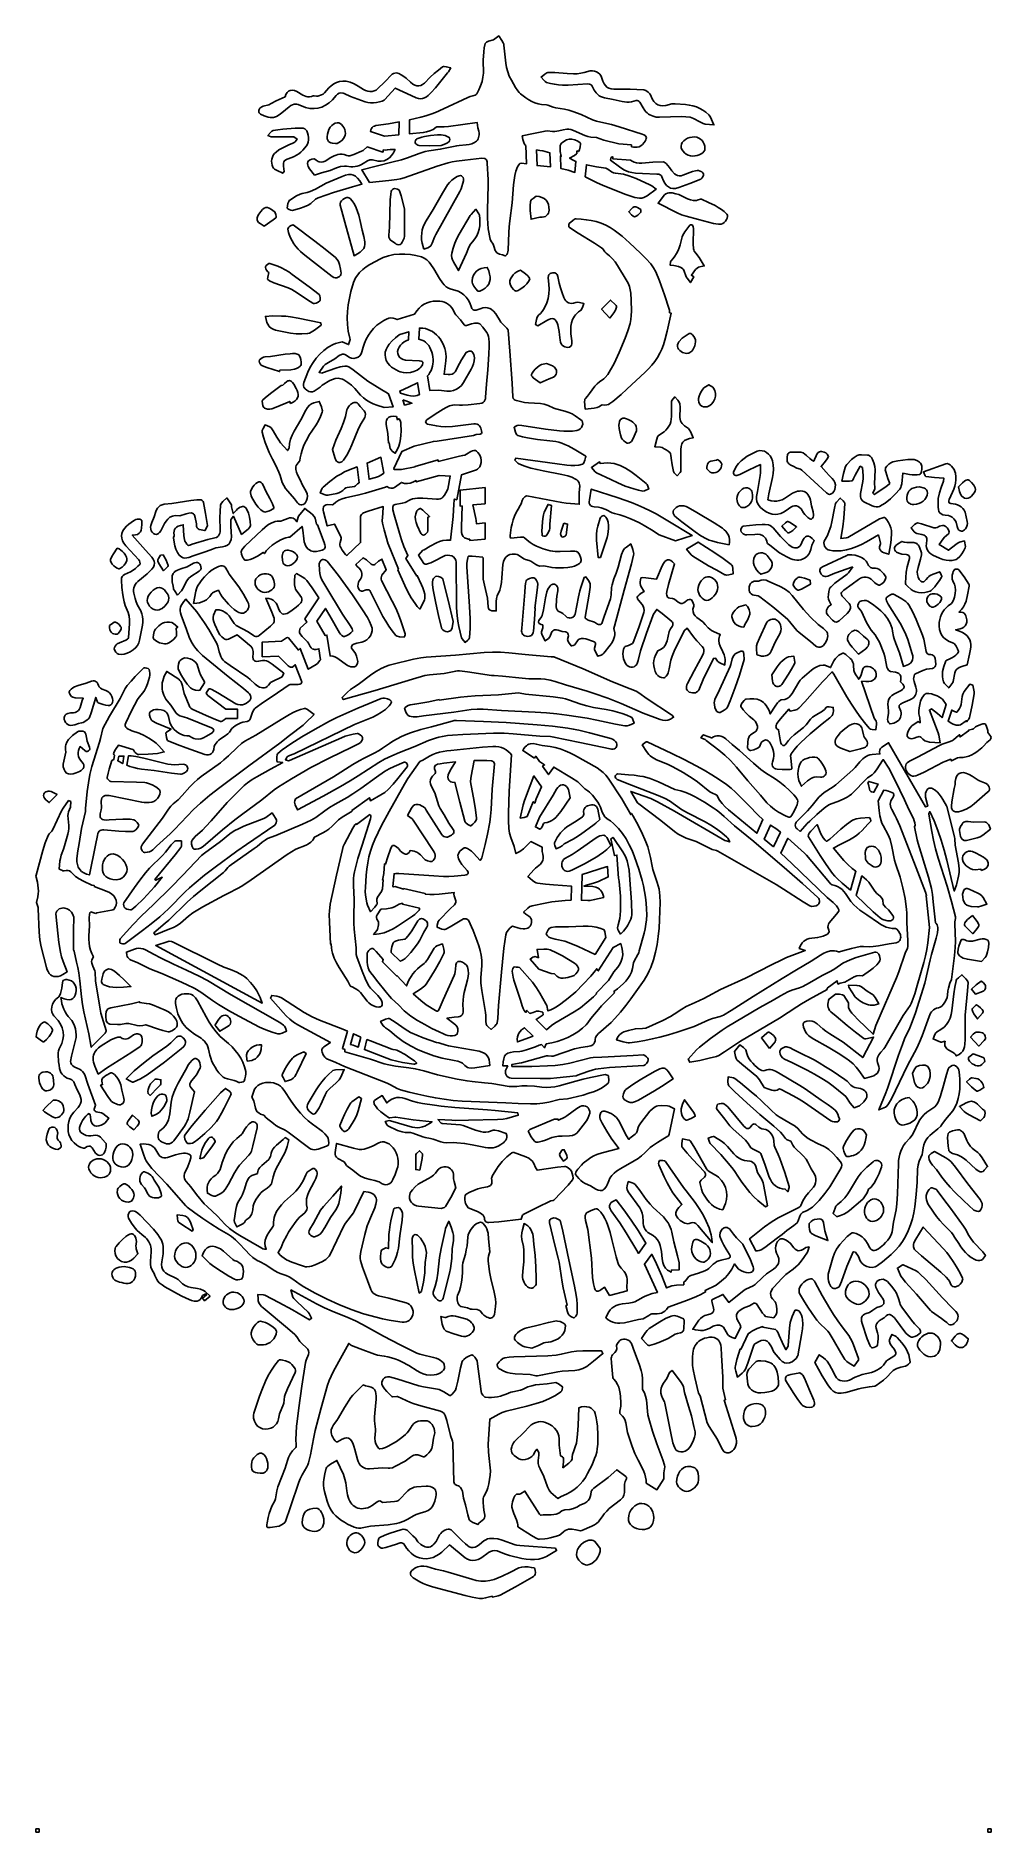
# Model space of a CAD drawing. Header units: centimetres. Extents: x 3.3 to 18.4, y 1.6 to 29.8.
import ezdxf

# ---------------------------------------------------------------- set-up
doc = ezdxf.new("R2010")
doc.units = ezdxf.units.CM
doc.layers.add('BOX', color=7, linetype='Continuous')
doc.layers.add('CUT', color=7, linetype='Continuous')

msp = doc.modelspace()

# ---------------------------------------------------------------- linework, layer by layer
at = {"layer": 'BOX'}
for points in [[(3.348186, 1.572466), (3.398186, 1.572466), (3.398186, 1.622466), (3.348186, 1.622466)], [(18.305752, 1.572466), (18.355752, 1.572466), (18.355752, 1.622466), (18.305752, 1.622466)]]:
    msp.add_lwpolyline(points, close=True, dxfattribs=at)
at = {"layer": 'CUT'}
for points in [[(10.934376, 27.781451), (10.917047, 27.750136), (10.890842, 27.680809), (10.872383, 27.610548), (10.860008, 27.539554), (10.852054, 27.468029), (10.831211, 27.180655), (10.794805, 26.900869), (10.785243, 26.807395), (10.779177, 26.7151), (10.767068, 26.437661), (10.763674, 26.414685), (10.756687, 26.391642), (10.746326, 26.370408), (10.732812, 26.352859), (10.727946, 26.350642), (10.720858, 26.35081), (10.679992, 26.363391), (10.631268, 26.37431), (10.609037, 26.38435), (10.59135, 26.398059), (10.577413, 26.414911), (10.566427, 26.434383), (10.543219, 26.503261), (10.530216, 26.531097), (10.493889, 26.583783), (10.483066, 26.61143), (10.456227, 26.776162), (10.447186, 26.859026), (10.442942, 26.941939), (10.443585, 27.070961), (10.455502, 27.458255), (10.454046, 27.545771), (10.440285, 27.80838), (10.438033, 27.828441), (10.433147, 27.845319), (10.42569, 27.859067), (10.41573, 27.869737), (10.403332, 27.877378), (10.388561, 27.882044), (10.352162, 27.882655), (10.087012, 27.855334), (9.955433, 27.837796), (9.890531, 27.825701), (9.826465, 27.810491), (9.652195, 27.758021), (9.135752, 27.576019), (9.077179, 27.560387), (9.017011, 27.549548), (8.895195, 27.533986), (8.59058, 27.502714), (8.466536, 27.700873), (8.939725, 27.820081), (9.090764, 27.861169), (9.185027, 27.891097), (9.371472, 27.958313), (9.465674, 27.988514), (9.523552, 28.001265), (9.701722, 28.024518), (9.959361, 28.081396), (9.995903, 28.086433), (10.107152, 28.092958), (10.154291, 28.099333), (10.198584, 28.111276), (10.238103, 28.129513), (10.270925, 28.154773), (10.284223, 28.170262), (10.295124, 28.187779), (10.303387, 28.207415), (10.308773, 28.22926), (10.311041, 28.253405), (10.309949, 28.279941), (10.305257, 28.308959), (10.291325, 28.363359), (10.282796, 28.445662), (9.831552, 28.385168), (9.761568, 28.379617), (9.648071, 28.375073), (9.637174, 28.370259), (9.589025, 28.337571), (9.538701, 28.314118), (9.486626, 28.298146), (9.433225, 28.2879), (9.215267, 28.269111), (9.220065, 28.48934), (9.395943, 28.528696), (9.474046, 28.550327), (9.550977, 28.575515), (9.626116, 28.604691), (9.754149, 28.661241), (10.134185, 28.84058), (10.173332, 28.853858), (10.214948, 28.864493), (10.251638, 28.877599), (10.265826, 28.886676), (10.27601, 28.898287), (10.308546, 28.958997), (10.335665, 29.023293), (10.357114, 29.089821), (10.372643, 29.157224), (10.379527, 29.222542), (10.377756, 29.423018), (10.385361, 29.555984), (10.393647, 29.621545), (10.408306, 29.685138), (10.414673, 29.696712), (10.4257, 29.706767), (10.457907, 29.722986), (10.536149, 29.744534), (10.621396, 29.806714), (10.669697, 29.734118), (10.690482, 29.697419), (10.697631, 29.678683), (10.701701, 29.659579), (10.730599, 29.379039), (10.743064, 29.310151), (10.760817, 29.242419), (10.785453, 29.176174), (10.818567, 29.111745), (10.883927, 28.997105), (10.920521, 28.943694), (10.941171, 28.919864), (10.963913, 28.898675), (11.048073, 28.833653), (11.092301, 28.804319), (11.138409, 28.778296), (11.186733, 28.756479), (11.23761, 28.739762), (11.291375, 28.729039), (11.369186, 28.723256), (11.38995, 28.718132), (11.473159, 28.685569), (11.515365, 28.675833), (11.584631, 28.667513), (11.652812, 28.654763), (11.719859, 28.638102), (11.785725, 28.618052), (11.913718, 28.56986), (12.095106, 28.489194), (12.154379, 28.469087), (12.27388, 28.438689), (12.393368, 28.412514), (12.5113, 28.379923), (12.875827, 28.264104), (12.902411, 28.253056), (12.921631, 28.240712), (12.933866, 28.226887), (12.939497, 28.2114), (12.938905, 28.194065), (12.93247, 28.1747), (12.920573, 28.153121), (12.903593, 28.129146), (12.878284, 28.100717), (12.852151, 28.079842), (12.825115, 28.065844), (12.797099, 28.058045), (12.768025, 28.055769), (12.737816, 28.05834), (12.706577, 28.065041), (12.704625, 28.093079), (12.508585, 28.108472), (12.271081, 28.169406), (12.15502, 28.207843), (12.066169, 28.217343), (12.018421, 28.228044), (11.972508, 28.243465), (11.79572, 28.319752), (11.750367, 28.334329), (11.721871, 28.339041), (11.692192, 28.339059), (11.6303, 28.329584), (11.566709, 28.315051), (11.503442, 28.304606), (11.464517, 28.304888), (11.386099, 28.312742), (11.347875, 28.31084), (11.166699, 28.275139), (10.989079, 28.235669), (10.997499, 28.179595), (11.011774, 28.133707), (11.031825, 28.096974), (11.044661, 28.082712), (11.053749, 27.794298), (10.977323, 27.804577), (10.953447, 27.798694)], [(7.722221, 28.866665), (7.758747, 28.860947), (7.775956, 28.861945), (7.834766, 28.879566), (7.861349, 28.892149), (7.881586, 28.909539), (7.915428, 28.950759), (7.950986, 28.989082), (7.988653, 29.023359), (8.028819, 29.052436), (8.071876, 29.075165), (8.118217, 29.090394), (8.168232, 29.096972), (8.222313, 29.093748), (8.286122, 29.078119), (8.348836, 29.052432), (8.408985, 29.019504), (8.496079, 28.962722), (8.528725, 28.947813), (8.562324, 28.937867), (8.596159, 28.933326), (8.629512, 28.93463), (8.661666, 28.942223), (8.691906, 28.956544), (8.719513, 28.978035), (8.82469, 29.080649), (8.946823, 29.205222), (8.967416, 29.217358), (8.988107, 29.223686), (9.008784, 29.224996), (9.029339, 29.222076), (9.049663, 29.215713), (9.089179, 29.195815), (9.127599, 29.170046), (9.16412, 29.141027), (9.233759, 29.078393), (9.267799, 29.050852), (9.300569, 29.032154), (9.332333, 29.02212), (9.363354, 29.020569), (9.393893, 29.02732), (9.424213, 29.042195), (9.454577, 29.065012), (9.543886, 29.157042), (9.606145, 29.215304), (9.671382, 29.270248), (9.738955, 29.321747), (9.749857, 29.326491), (9.763381, 29.327622), (9.795952, 29.322269), (9.866828, 29.303662), (9.830442, 29.242914), (9.816641, 29.224025), (9.690827, 29.068096), (9.626528, 28.991389), (9.559734, 28.91703), (9.510566, 28.870149), (9.483671, 28.850301), (9.455048, 28.834407), (9.424556, 28.823637), (9.392054, 28.81916), (9.357402, 28.822146), (9.320459, 28.833765), (9.24343, 28.868124), (8.994285, 28.98738), (8.881069, 28.86593), (8.830061, 28.806573), (8.817886, 28.797776), (8.786017, 28.782245), (8.746316, 28.769879), (8.701418, 28.761176), (8.653959, 28.756633), (8.606571, 28.756748), (8.56189, 28.762019), (8.522551, 28.772943), (8.288248, 28.856565), (8.193157, 28.901329), (8.174084, 28.907804), (8.140571, 28.91159), (8.112294, 28.905164), (8.08812, 28.890936), (8.066918, 28.871315), (8.009821, 28.804206), (7.954637, 28.755003), (7.898085, 28.716311), (7.8399, 28.688217), (7.779822, 28.670808), (7.717587, 28.664173), (7.652933, 28.668397), (7.585598, 28.683568), (7.468735, 28.727936), (7.447021, 28.733012), (7.425369, 28.734534), (7.403034, 28.731839), (7.379272, 28.724264), (7.353341, 28.711146), (7.324495, 28.691822), (7.212119, 28.595561), (7.17133, 28.565196), (7.12754, 28.540919), (7.079945, 28.525866), (7.05447, 28.522779), (7.027744, 28.523174), (6.999666, 28.527443), (6.933213, 28.550107), (6.878711, 28.577704), (6.865146, 28.588049), (6.855701, 28.598732), (6.851469, 28.609613), (6.85134, 28.632278), (6.856255, 28.651933), (6.865772, 28.668714), (6.87945, 28.682756), (6.896848, 28.694195), (6.917525, 28.703168), (7.007295, 28.724893), (7.046641, 28.743438), (7.124753, 28.786021), (7.263669, 28.849284), (7.276652, 28.886536), (7.2943, 28.915849), (7.316543, 28.936897), (7.343313, 28.949358), (7.37454, 28.952905), (7.410154, 28.947215), (7.450088, 28.931962), (7.543758, 28.876417), (7.594106, 28.854685), (7.620314, 28.849177), (7.647592, 28.848365), (7.676224, 28.853091), (7.706495, 28.864198)], [(13.044649, 28.543551), (12.996226, 28.563975), (12.972853, 28.578226), (12.950116, 28.595527), (12.932729, 28.612549), (12.917348, 28.631895), (12.890557, 28.675308), (12.838544, 28.765242), (12.826903, 28.77674), (12.811019, 28.786475), (12.794528, 28.792283), (12.781063, 28.791996), (12.744006, 28.780046), (12.707172, 28.77209), (12.670479, 28.767832), (12.633846, 28.766976), (12.56043, 28.774283), (12.41875, 28.807184), (12.282582, 28.83343), (12.218391, 28.855226), (12.199714, 28.865483), (12.181844, 28.878965), (12.149228, 28.913325), (12.121963, 28.953752), (12.090355, 29.01759), (12.077666, 29.033204), (12.063612, 29.043534), (12.048402, 29.049587), (12.015355, 29.05288), (11.712664, 29.033445), (11.623619, 29.03235), (11.559675, 29.036699), (11.49576, 29.046281), (11.432429, 29.060067), (11.370242, 29.077029), (11.346949, 29.090186), (11.326121, 29.111665), (11.286225, 29.160559), (11.346779, 29.207093), (11.377079, 29.226369), (11.392252, 29.232176), (11.407444, 29.234349), (11.503778, 29.231116), (11.696516, 29.214834), (11.792939, 29.210391), (11.850062, 29.212442), (11.907466, 29.219547), (11.964184, 29.231267), (12.056351, 29.256314), (12.091991, 29.25891), (12.125577, 29.255014), (12.15651, 29.244692), (12.184193, 29.228004), (12.208027, 29.205016), (12.227415, 29.17579), (12.25787, 29.09363), (12.275787, 29.055624), (12.296463, 29.025601), (12.320854, 29.002788), (12.349915, 28.986416), (12.384601, 28.975714), (12.425865, 28.969911), (12.686656, 28.968687), (12.792452, 28.965947), (12.897792, 28.958644), (12.91432, 28.955066), (12.931675, 28.947846), (12.965987, 28.925004), (12.994978, 28.895172), (13.00568, 28.879213), (13.032763, 28.8161), (13.057499, 28.77723), (13.08685, 28.746889), (13.120567, 28.725173), (13.158397, 28.712179), (13.200089, 28.708002), (13.245392, 28.712741), (13.342005, 28.737724), (13.393198, 28.740504), (13.556452, 28.729276), (13.614171, 28.720335), (13.67046, 28.707416), (13.725055, 28.690089), (13.777693, 28.667924), (13.828107, 28.640493), (13.876035, 28.607365), (13.92121, 28.568112), (13.94159, 28.541004), (13.999765, 28.406833), (13.866029, 28.420931), (13.832918, 28.430069), (13.781229, 28.454693), (13.680304, 28.509572), (13.654417, 28.519859), (13.627868, 28.527195), (13.561814, 28.535921), (13.494284, 28.537586), (13.1466, 28.527518), (13.094927, 28.532112)], [(7.320732, 28.095907), (7.385738, 28.122488), (7.406098, 28.133285), (7.41901, 28.144119), (7.451526, 28.186284), (7.399649, 28.218221), (7.382176, 28.222362), (7.041923, 28.222471), (6.992449, 28.23893), (7.034682, 28.290224), (7.053926, 28.310153), (7.074112, 28.320365), (7.15093, 28.332396), (7.228314, 28.341366), (7.420652, 28.357575), (7.494801, 28.358822), (7.546195, 28.35634), (7.574338, 28.346444), (7.584945, 28.338138), (7.603504, 28.312192), (7.617395, 28.280921), (7.626525, 28.246024), (7.630799, 28.209202), (7.630123, 28.172154), (7.624404, 28.136582), (7.613547, 28.104184), (7.597459, 28.076662), (7.541451, 28.011154), (7.510813, 27.981573), (7.478278, 27.954619), (7.443743, 27.930677), (7.407102, 27.910131), (7.368252, 27.893365), (7.296445, 27.870999), (7.272926, 27.858633), (7.255851, 27.84371), (7.244539, 27.826281), (7.238312, 27.806391), (7.236489, 27.784088), (7.23839, 27.759419), (7.245501, 27.719059), (7.247907, 27.67803), (7.226087, 27.648901), (7.137811, 27.690639), (7.098484, 27.713882), (7.083321, 27.727725), (7.072416, 27.743669), (7.060397, 27.774052), (7.053556, 27.805547), (7.051888, 27.83751), (7.055385, 27.869297), (7.064041, 27.900263), (7.077849, 27.929764), (7.096805, 27.957155), (7.1209, 27.981793), (7.166608, 28.015326), (7.21671, 28.043791)], [(8.128937, 28.428372), (8.150928, 28.412107), (8.170725, 28.390679), (8.187581, 28.365049), (8.200745, 28.336178), (8.20947, 28.305028), (8.213007, 28.272559), (8.209443, 28.246096), (8.198581, 28.218932), (8.18179, 28.192369), (8.160438, 28.167711), (8.135896, 28.14626), (8.109531, 28.129319), (8.082713, 28.118189), (8.056812, 28.114174), (8.006056, 28.120791), (7.983304, 28.12685), (7.963217, 28.135874), (7.946485, 28.148713), (7.933793, 28.166217), (7.925829, 28.189235), (7.92328, 28.218616), (7.927192, 28.260605), (7.93735, 28.300859), (7.952896, 28.33823), (7.97297, 28.371566), (7.996714, 28.399719), (8.023267, 28.421536), (8.051772, 28.435869), (8.08137, 28.441567), (8.105501, 28.438513)], [(8.611413, 28.333077), (8.619966, 28.352965), (8.632361, 28.368713), (8.64832, 28.380896), (8.667567, 28.390094), (8.689825, 28.396884), (8.886832, 28.425423), (9.056659, 28.455868), (9.05224, 28.252196), (8.827616, 28.232605), (8.607179, 28.302297)], [(9.548302, 28.239264), (9.658863, 28.250309), (9.714118, 28.25149), (9.746576, 28.247919), (9.779024, 28.239117), (9.841161, 28.21227), (9.847124, 28.200822), (9.849604, 28.179971), (9.848098, 28.158527), (9.842102, 28.145302), (9.813929, 28.127247), (9.783809, 28.111835), (9.714256, 28.082581), (9.528859, 28.08101), (9.367915, 28.083684), (9.350107, 28.088035), (9.331948, 28.098229), (9.316317, 28.112057), (9.306091, 28.127312), (9.305548, 28.142273), (9.311769, 28.161308), (9.322244, 28.178801), (9.334462, 28.189133), (9.412617, 28.214589), (9.45284, 28.223933)], [(7.782282, 27.833407), (7.798563, 27.827601), (7.830372, 27.823939), (7.861155, 27.828932), (7.890881, 27.840249), (7.919521, 27.855556), (7.973429, 27.888814), (8.034698, 27.922205), (8.064263, 27.934643), (8.094115, 27.943372), (8.125004, 27.947738), (8.157679, 27.947087), (8.192891, 27.940767), (8.231388, 27.928124), (8.255473, 27.922873), (8.282286, 27.924093), (8.311179, 27.930464), (8.341504, 27.940663), (8.464194, 27.993295), (8.487502, 28.006145), (8.550839, 28.061809), (8.80052, 27.981229), (8.808101, 28.014041), (8.843316, 28.011059), (8.869166, 28.01365), (8.918437, 28.023377), (8.992337, 28.02108), (8.968083, 27.969182), (8.937626, 27.925174), (8.901902, 27.889464), (8.861844, 27.862459), (8.818387, 27.844564), (8.772467, 27.836188), (8.725016, 27.837736), (8.63443, 27.860503), (8.615203, 27.861505), (8.596626, 27.859389), (8.55929, 27.845335), (8.492164, 27.79952), (8.462808, 27.784035), (8.430938, 27.771145), (8.397409, 27.761048), (8.363075, 27.753946), (8.32879, 27.750037), (8.295408, 27.749521), (8.228487, 27.756849), (8.195029, 27.757951), (8.132151, 27.751519), (8.072193, 27.734919), (7.969725, 27.692752), (7.836006, 27.654895), (7.726611, 27.61899), (7.648629, 27.717082), (7.625871, 27.753103), (7.618712, 27.774921), (7.616725, 27.801156), (7.620114, 27.825451), (7.629084, 27.841451), (7.654467, 27.85694), (7.685608, 27.868912), (7.714211, 27.874346), (7.724968, 27.873668), (7.731978, 27.870223), (7.748986, 27.854426)], [(11.21596, 28.014539), (11.265583, 28.008053), (11.314847, 27.998486), (11.422727, 27.969687), (11.431573, 27.74668), (11.222743, 27.768192)], [(11.583666, 28.085761), (11.594186, 28.102917), (11.608061, 28.119507), (11.643215, 28.149255), (11.683804, 28.171544), (11.724505, 28.182913), (11.769475, 28.182517), (11.816388, 28.172081), (11.860644, 28.153276), (11.897641, 28.127771), (11.903261, 28.11793), (11.90533, 28.102761), (11.900571, 28.062116), (11.886868, 28.017198), (11.872605, 27.987788), (11.849383, 27.998194), (11.845358, 27.955755), (11.841843, 27.952044), (11.808272, 27.929401), (11.732819, 27.886001), (11.799768, 27.848591), (11.833801, 27.833886), (11.817324, 27.66015), (11.710001, 27.694173), (11.597472, 27.720464), (11.589616, 27.919326), (11.602739, 27.915449), (11.586857, 27.989173)], [(13.733894, 28.212957), (13.764153, 28.201557), (13.79115, 28.184521), (13.814392, 28.162416), (13.833391, 28.135807), (13.847654, 28.105261), (13.85669, 28.071344), (13.860009, 28.034621), (13.855817, 28.011632), (13.843634, 27.989669), (13.824597, 27.969421), (13.799842, 27.951571), (13.770508, 27.936805), (13.737731, 27.92581), (13.702648, 27.91927), (13.666396, 27.917872), (13.631863, 27.922609), (13.598517, 27.933512), (13.567462, 27.949626), (13.539801, 27.969994), (13.516637, 27.99366), (13.499072, 28.019669), (13.488211, 28.047066), (13.485156, 28.074894), (13.490911, 28.104912), (13.504785, 28.132837), (13.525749, 28.157987), (13.552772, 28.179677), (13.584825, 28.197222), (13.620878, 28.20994), (13.6599, 28.217146), (13.700862, 28.218155)], [(12.333341, 27.714267), (12.393885, 27.672399), (12.425678, 27.655075), (12.452485, 27.648446), (12.538343, 27.641177), (12.580147, 27.631163), (12.66283, 27.607314), (12.777134, 27.563155), (12.996218, 27.467578), (13.023326, 27.452537), (13.095698, 27.399497), (12.950416, 27.295307), (12.900217, 27.267732), (12.86847, 27.258703), (12.832683, 27.257194), (12.795859, 27.261384), (12.760998, 27.269451), (12.618699, 27.315529), (12.262243, 27.45607), (12.155536, 27.502724), (11.979021, 27.592854), (11.99675, 27.780582), (12.155477, 27.749821), (12.301576, 27.726189)], [(13.301861, 27.737925), (13.341527, 27.683767), (13.383308, 27.63762), (13.406, 27.620901), (13.430431, 27.610207), (13.456398, 27.606636), (13.484075, 27.609219), (13.513098, 27.616566), (13.665687, 27.676196), (13.71276, 27.688086), (13.736412, 27.690585), (13.758973, 27.68865), (13.783729, 27.681196), (13.808759, 27.669546), (13.829028, 27.654922), (13.8395, 27.638548), (13.838183, 27.616882), (13.82804, 27.591829), (13.812273, 27.569276), (13.794086, 27.555106), (13.622497, 27.485885), (13.448284, 27.423018), (13.399625, 27.410376), (13.356599, 27.40824), (13.318778, 27.415877), (13.285732, 27.432552), (13.257032, 27.457532), (13.23225, 27.490086), (13.210955, 27.529478), (13.18524, 27.593349), (13.177141, 27.607354), (13.168199, 27.617617), (13.158191, 27.624761), (13.134084, 27.632188), (13.103036, 27.634626), (12.878645, 27.641707), (12.767706, 27.651191), (12.713275, 27.659833), (12.659814, 27.671995), (12.622085, 27.685041), (12.585641, 27.702893), (12.515476, 27.748776), (12.378092, 27.851566), (12.386739, 27.901036), (12.41096, 27.907641), (12.413439, 27.872309), (12.689056, 27.852377), (12.714297, 27.836205), (12.749428, 27.821076), (12.786977, 27.811578), (12.82703, 27.807454), (12.869674, 27.808448), (13.03892, 27.81999), (13.208368, 27.827129), (13.221892, 27.823672), (13.249147, 27.802076)], [(7.377085, 27.064311), (7.353971, 27.066128), (7.326809, 27.076637), (7.304391, 27.09016), (7.295507, 27.101018), (7.307574, 27.173636), (7.319896, 27.205627), (7.328372, 27.217913), (7.338674, 27.226723), (7.44384, 27.291267), (7.501396, 27.317905), (7.53302, 27.328052), (7.61139, 27.345455), (7.654832, 27.360281), (7.740071, 27.400012), (7.909157, 27.489881), (8.032873, 27.547097), (8.158514, 27.599481), (8.212694, 27.617456), (8.259402, 27.62708), (8.300212, 27.62778), (8.336698, 27.618987), (8.370435, 27.600131), (8.402997, 27.57064), (8.435959, 27.529945), (8.470894, 27.477475), (8.319829, 27.435914), (8.025151, 27.345197), (7.903264, 27.30543), (7.782626, 27.262359), (7.761451, 27.252268), (7.741474, 27.239151), (7.665834, 27.174835), (7.625178, 27.148456), (7.565295, 27.122308), (7.503532, 27.099985)], [(8.991251, 26.547879), (8.932981, 26.585939), (8.91595, 26.60119), (8.902758, 26.620325), (8.894989, 26.644903), (8.894228, 26.676486), (8.902846, 26.802777), (8.915518, 27.228273), (8.923044, 27.31837), (8.930049, 27.362809), (8.937332, 27.377862), (8.951222, 27.392581), (8.967907, 27.403741), (8.983576, 27.408113), (9.006248, 27.405309), (9.030275, 27.397902), (9.050403, 27.386973), (9.061376, 27.373603), (9.08595, 27.293219), (9.140146, 27.088229), (9.140915, 26.755244), (9.137722, 26.658448), (9.132168, 26.62669), (9.120123, 26.59508), (9.103604, 26.56481), (9.084626, 26.537073), (9.069699, 26.528628), (9.046354, 26.524767), (9.022934, 26.525929), (9.007783, 26.532556)], [(9.444809, 26.452984), (9.415523, 26.546684), (9.40706, 26.601503), (9.40502, 26.654562), (9.409083, 26.706103), (9.418931, 26.756369), (9.434243, 26.8056), (9.4547, 26.854038), (9.479982, 26.901927), (9.589478, 27.076094), (9.738523, 27.336274), (9.81583, 27.464615), (9.845696, 27.503666), (9.882042, 27.538984), (9.922605, 27.570143), (9.965117, 27.596714), (9.982449, 27.604777), (10.000255, 27.609513), (10.017653, 27.610202), (10.033758, 27.606126), (10.047687, 27.596569), (10.058556, 27.580812), (10.065483, 27.558137), (10.067583, 27.527826), (10.029407, 27.401933), (10.010243, 27.359775), (9.631388, 26.686495), (9.610731, 26.642432), (9.574697, 26.551517), (9.551484, 26.509625), (9.531488, 26.490915), (9.504325, 26.477092)], [(7.049332, 27.077699), (7.092807, 27.048882), (7.101015, 27.040575), (7.108357, 27.028349), (7.119376, 26.997599), (7.123732, 26.967545), (7.122745, 26.95619), (7.119293, 26.949101), (7.078205, 26.914543), (6.934711, 26.81813), (6.872426, 26.856266), (6.846244, 26.875309), (6.827853, 26.897755), (6.824246, 26.908156), (6.82307, 26.920559), (6.82684, 26.948905), (6.836819, 26.977852), (6.850667, 27.002465), (6.882849, 27.045604), (6.910163, 27.077299), (6.93477, 27.097938), (6.95883, 27.107909), (6.984503, 27.1076), (7.013951, 27.097401)], [(8.283365, 27.251158), (8.317596, 27.212309), (8.351737, 27.159531), (8.379448, 27.104905), (8.401859, 27.04874), (8.420101, 26.991346), (8.448595, 26.874105), (8.473973, 26.755652), (8.499057, 26.652951), (8.514064, 26.570895), (8.515843, 26.530374), (8.51077, 26.495468), (8.497798, 26.464669), (8.475876, 26.436469), (8.443957, 26.409363), (8.40099, 26.381842), (8.345928, 26.352399), (8.201081, 26.880637), (8.155658, 27.053992), (8.127767, 27.146053), (8.127239, 27.169399), (8.133148, 27.192591), (8.147425, 27.215488), (8.171998, 27.237946), (8.194799, 27.25314), (8.215142, 27.263257), (8.233598, 27.268208), (8.250739, 27.267901), (8.267138, 27.262248)], [(11.264464, 26.957077), (11.128212, 26.925179), (11.116318, 27.064388), (11.113446, 27.133557), (11.117969, 27.201677), (11.122751, 27.216024), (11.132019, 27.229454), (11.158675, 27.253194), (11.207131, 27.285625), (11.256881, 27.280533), (11.299414, 27.268773), (11.334853, 27.250533), (11.363318, 27.226005), (11.384932, 27.195378), (11.399817, 27.158843), (11.408094, 27.11659), (11.409884, 27.068808), (11.406835, 27.042188), (11.399419, 27.018898), (11.387868, 26.999098), (11.372413, 26.982951), (11.353284, 26.970617), (11.330712, 26.962259), (11.304928, 26.958037)], [(12.79813, 27.107794), (12.850895, 27.076606), (12.853962, 27.034771), (12.803874, 26.98989), (12.778931, 26.971671), (12.766548, 26.966351), (12.75425, 26.964596), (12.742692, 26.967013), (12.731221, 26.973166), (12.708468, 26.993404), (12.66317, 27.042634), (12.704408, 27.090141), (12.725748, 27.110473), (12.74898, 27.121814), (12.760419, 27.122339), (12.77252, 27.119716)], [(13.704076, 27.218755), (13.729663, 27.221709), (13.756081, 27.228523), (13.790398, 27.241432), (13.80683, 27.239546), (13.918442, 27.189665), (14.020879, 27.139649), (14.07029, 27.11158), (14.117868, 27.080414), (14.163142, 27.045358), (14.205641, 27.00562), (14.214431, 26.98933), (14.215782, 26.968209), (14.210533, 26.944221), (14.199523, 26.919328), (14.18359, 26.895492), (14.163573, 26.874676), (14.14031, 26.858842), (14.114641, 26.849952), (14.074747, 26.847164), (14.033492, 26.851064), (13.99197, 26.859171), (13.756629, 26.919939), (13.562896, 26.974379), (13.493159, 26.996843), (13.425614, 27.024939), (13.123419, 27.17596), (13.226505, 27.307155), (13.247527, 27.324207), (13.269568, 27.334909), (13.292866, 27.340229), (13.317658, 27.341136), (13.344181, 27.338599), (13.40337, 27.327071), (13.449996, 27.312449), (13.585241, 27.246148), (13.631338, 27.228556), (13.679223, 27.219211)], [(8.027369, 26.008335), (8.001302, 26.023068), (7.695738, 26.266303), (7.547119, 26.379056), (7.50608, 26.415856), (7.46851, 26.454937), (7.434218, 26.496363), (7.403012, 26.540197), (7.374698, 26.586504), (7.349084, 26.635348), (7.325979, 26.686792), (7.314806, 26.717618), (7.308787, 26.744322), (7.308061, 26.767212), (7.312771, 26.786598), (7.323056, 26.80279), (7.339057, 26.816096), (7.360915, 26.826827), (7.38877, 26.835291), (7.727848, 26.582407), (7.894676, 26.454252), (8.056941, 26.321185), (8.077213, 26.299778), (8.094434, 26.27368), (8.108768, 26.243913), (8.12038, 26.211502), (8.136093, 26.142844), (8.142888, 26.075894), (8.140236, 26.057997), (8.131378, 26.040458), (8.117266, 26.02471), (8.098856, 26.01219), (8.0771, 26.00433), (8.052953, 26.002567)], [(10.184814, 27.001759), (10.261163, 27.081003), (10.309203, 27.012626), (10.31708, 26.988733), (10.323087, 26.931731), (10.325025, 26.8758), (10.322071, 26.821083), (10.313403, 26.767722), (10.298198, 26.715862), (10.275634, 26.665644), (10.244889, 26.617213), (10.205139, 26.570712), (10.175554, 26.531602), (10.152473, 26.48609), (10.111983, 26.390015), (9.987821, 26.118984), (9.966818, 26.157106), (9.907267, 26.253599), (9.892744, 26.284486), (9.882973, 26.317075), (9.879206, 26.352771), (9.882696, 26.392976), (9.90158, 26.4729), (9.928219, 26.548494), (9.96099, 26.620669), (9.99827, 26.690334), (10.171335, 26.982781)], [(12.410471, 24.059543), (12.366932, 24.027291), (12.342859, 24.014999), (12.316623, 24.006824), (12.287753, 24.003934), (12.245948, 24.007517), (12.235569, 24.00413), (12.190224, 23.975463), (12.166423, 23.965294), (12.120329, 23.95724), (11.980244, 23.94168), (11.969952, 24.058583), (11.971044, 24.078906), (11.975306, 24.09615), (11.983648, 24.109433), (12.015657, 24.145598), (12.045126, 24.183867), (12.131966, 24.300629), (12.164951, 24.336647), (12.202233, 24.369434), (12.269654, 24.414665), (12.292008, 24.435511), (12.331694, 24.486211), (12.432054, 24.655727), (12.461261, 24.712561), (12.513032, 24.829362), (12.60403, 25.056337), (12.646315, 25.170926), (12.684073, 25.286855), (12.697377, 25.348598), (12.703036, 25.412815), (12.703474, 25.478005), (12.698644, 25.652859), (12.693154, 25.762801), (12.68545, 25.816964), (12.672398, 25.870206), (12.652466, 25.922241), (12.624123, 25.972781), (12.486731, 26.199115), (12.449144, 26.253291), (12.407375, 26.304382), (12.359981, 26.351326), (12.30552, 26.393062), (12.286574, 26.411427), (12.255223, 26.45805), (12.236403, 26.476847), (12.122244, 26.54994), (11.866768, 26.704978), (11.729572, 26.79294), (11.723455, 26.804419), (11.721216, 26.823492), (11.723068, 26.843254), (11.729222, 26.856797), (11.782449, 26.906369), (11.810928, 26.924881), (11.825043, 26.930097), (11.838852, 26.931679), (11.917394, 26.926517), (11.995875, 26.916926), (12.073945, 26.903606), (12.151255, 26.887256), (12.228731, 26.864627), (12.301554, 26.834241), (12.370375, 26.797245), (12.435844, 26.754787), (12.49861, 26.708014), (12.559324, 26.658073), (12.677195, 26.553281), (12.849498, 26.393797), (12.931975, 26.310542), (13.009618, 26.223322), (13.05204, 26.163328), (13.087411, 26.097234), (13.145614, 25.957714), (13.225303, 25.735677), (13.299645, 25.511598), (13.30257, 25.498363), (13.304108, 25.456237), (13.327716, 25.449862), (13.265371, 25.163627), (13.229994, 25.022215), (13.208502, 24.953053), (13.183425, 24.885346), (13.151931, 24.817271), (13.114623, 24.752505), (13.072267, 24.690733), (13.02563, 24.631641), (12.975476, 24.574914), (12.922573, 24.520238), (12.63324, 24.252604), (12.543181, 24.17211)], [(13.369736, 26.198236), (13.313069, 26.20384), (13.319629, 26.255196), (13.326549, 26.267822), (13.360121, 26.306285), (13.38951, 26.346332), (13.414997, 26.388016), (13.436862, 26.43139), (13.455388, 26.476504), (13.470855, 26.523412), (13.501104, 26.650416), (13.512784, 26.67728), (13.545413, 26.729346), (13.622061, 26.83067), (13.629964, 26.835057), (13.642722, 26.837011), (13.655328, 26.836414), (13.662779, 26.833149), (13.675604, 26.80651), (13.680385, 26.777223), (13.674782, 26.539935), (13.68004, 26.461752), (13.684358, 26.443423), (13.692267, 26.425554), (13.715582, 26.390727), (13.769253, 26.32147), (13.848357, 26.190358), (13.75972, 26.171059), (13.73531, 26.157998), (13.710355, 26.133882), (13.648212, 26.045118), (13.685434, 26.02063), (13.632947, 25.929479), (13.579988, 25.997598), (13.565253, 26.021831), (13.528486, 26.123867), (13.520107, 26.137972), (13.509577, 26.149762), (13.480051, 26.168207), (13.444841, 26.180267)], [(11.877085, 22.794103), (11.885874, 22.775484), (11.891153, 22.755106), (11.893221, 22.732913), (11.882907, 22.625225), (11.885965, 22.44377), (11.681969, 22.463095), (11.609364, 22.473481), (11.060445, 22.574962), (11.045551, 22.57238), (11.028803, 22.56235), (11.013187, 22.548079), (11.00169, 22.532769), (10.990103, 22.505903), (10.972537, 22.449044), (10.959214, 22.424005), (10.923364, 22.370205), (10.89314, 22.314587), (10.867969, 22.257326), (10.847277, 22.198597), (10.830491, 22.138577), (10.817038, 22.077443), (10.797835, 21.952534), (10.802122, 21.927649), (10.810324, 21.912803), (10.962104, 21.928408), (10.98703, 21.929623), (11.009273, 21.927535), (11.025062, 21.919519), (11.068386, 21.878622), (11.114596, 21.843125), (11.163281, 21.812478), (11.214033, 21.78613), (11.266442, 21.763529), (11.320098, 21.744124), (11.429518, 21.712701), (11.467452, 21.705428), (11.506287, 21.701817), (11.585858, 21.702174), (11.747031, 21.709342), (11.813479, 21.708674), (11.843177, 21.703701), (11.854745, 21.69867), (11.863213, 21.691414), (11.886664, 21.656204), (11.906084, 21.615407), (11.916395, 21.575621), (11.916547, 21.558169), (11.912519, 21.543444), (11.902727, 21.52834), (11.889038, 21.514436), (11.853096, 21.490574), (11.810935, 21.472542), (11.7688, 21.461027), (11.704906, 21.450891), (11.640017, 21.445273), (11.509658, 21.444214), (11.457626, 21.450704), (11.354013, 21.472202), (11.328517, 21.474315), (11.266554, 21.47393), (11.23363, 21.482404), (11.203726, 21.496473), (11.12421, 21.548792), (11.098461, 21.561781), (11.04227, 21.574896), (11.016521, 21.585715), (10.930086, 21.644016), (10.907376, 21.654713), (10.882129, 21.660805), (10.836245, 21.662235), (10.79595, 21.654864), (10.76137, 21.639015), (10.73263, 21.615009), (10.709858, 21.583171), (10.69318, 21.543822), (10.682722, 21.497285), (10.670323, 21.290435), (10.661586, 21.214025), (10.649616, 21.138275), (10.636175, 21.093896), (10.596512, 21.007442), (10.582713, 20.963054), (10.577214, 20.91519), (10.580029, 20.767675), (10.540414, 20.767604), (10.509868, 20.770671), (10.487187, 20.777715), (10.471167, 20.789577), (10.460607, 20.807097), (10.454301, 20.831116), (10.443064, 20.969997), (10.428989, 21.037825), (10.395776, 21.173466), (10.377059, 21.266814), (10.374439, 21.298068), (10.373362, 21.371711), (10.374957, 21.592778), (10.371691, 21.612496), (10.369855, 21.614978), (10.257623, 21.625855), (10.201578, 21.628971), (10.145737, 21.628286), (10.141793, 21.624911), (10.134327, 21.602923), (10.125154, 21.55012), (10.121147, 21.51592), (10.120104, 21.459986), (10.160918, 20.835418), (10.171338, 20.645874), (10.17313, 20.570927), (10.171481, 20.495788), (10.159614, 20.346059), (10.151105, 20.326699), (10.133545, 20.308356), (10.092061, 20.272386), (10.045154, 20.327336), (10.036271, 20.347301), (9.994156, 20.521223), (9.97698, 20.608781), (9.965724, 20.696828), (9.958507, 20.818751), (9.955819, 20.941059), (9.953224, 21.446175), (9.950067, 21.532746), (9.943546, 21.566106), (9.928883, 21.594111), (9.907421, 21.616304), (9.880504, 21.632226), (9.849477, 21.641421), (9.815682, 21.643429), (9.780463, 21.637793), (9.745165, 21.624055), (9.616315, 21.554058), (9.550708, 21.523945), (9.517239, 21.512339), (9.483184, 21.503883), (9.465749, 21.504066), (9.441382, 21.513438), (9.361186, 21.642689), (9.427483, 21.720724), (9.450091, 21.730075), (9.544728, 21.785379), (9.640672, 21.837173), (9.690597, 21.857854), (9.742602, 21.872976), (9.797274, 21.880979), (9.855197, 21.880304), (9.865793, 21.883614), (9.860436, 21.882411), (9.901388, 22.250855), (9.912784, 22.445993), (9.921112, 22.510184), (9.924349, 22.526498), (9.959297, 22.514829), (10.0363, 22.908986), (10.269569, 22.987068), (10.285282, 22.994801), (10.298976, 23.005062), (10.320563, 23.031881), (10.334833, 23.064959), (10.342291, 23.101732), (10.343441, 23.139634), (10.338787, 23.1761), (10.328831, 23.208566), (10.314079, 23.234465), (10.292637, 23.259568), (10.272559, 23.277263), (10.25269, 23.287655), (10.231871, 23.290852), (10.208945, 23.28696), (10.182756, 23.276085), (10.11596, 23.23381), (10.08621, 23.218517), (10.052425, 23.208872), (9.981738, 23.194636), (9.669682, 23.11782), (9.667909, 23.141364), (9.305483, 23.040227), (9.305988, 23.033463), (9.092096, 22.99233), (9.066953, 22.989712), (8.97532, 22.991258), (8.972493, 23.006742), (9.097079, 23.274354), (9.29101, 23.358725), (9.593621, 23.431556), (9.654773, 23.435075), (10.220927, 23.526472), (10.26485, 23.543377), (10.327179, 23.54466), (10.339372, 23.54947), (10.347965, 23.558896), (10.351836, 23.574347), (10.349862, 23.597233), (10.337456, 23.641235), (10.327891, 23.66116), (10.315503, 23.678646), (10.299856, 23.692901), (10.280514, 23.703134), (10.257041, 23.708554), (10.229001, 23.70837), (9.89168, 23.669012), (9.779061, 23.662131), (9.709516, 23.665123), (9.639747, 23.675738), (9.50045, 23.704639), (9.490705, 23.709746), (9.481572, 23.719728), (9.470096, 23.74433), (9.471966, 23.752165), (9.488034, 23.770071), (9.62224, 23.860403), (9.748629, 23.940567), (9.795905, 23.968068), (9.844487, 23.990343), (9.870361, 23.998298), (9.897872, 24.003479), (9.927458, 24.005398), (10.003977, 24.000274), (10.048771, 24.000167), (10.13915, 24.006784), (10.320761, 24.028313), (10.352353, 24.034367), (10.375827, 24.045571), (10.392445, 24.06117), (10.40347, 24.080406), (10.410164, 24.102523), (10.41379, 24.126766), (10.427889, 24.330573), (10.450093, 24.560152), (10.465887, 24.805507), (10.469663, 24.92779), (10.468256, 24.988593), (10.463789, 25.049078), (10.457944, 25.080245), (10.447281, 25.111526), (10.432529, 25.142533), (10.414422, 25.172881), (10.371059, 25.230055), (10.323041, 25.279954), (10.309175, 25.288243), (10.29063, 25.292647), (10.244275, 25.29181), (10.193531, 25.28147), (10.111225, 25.254003), (10.097704, 25.253772), (10.086412, 25.257141), (10.076601, 25.26401), (10.017791, 25.34555), (9.945396, 25.420948), (9.930742, 25.441143), (9.901439, 25.500326), (9.880492, 25.533271), (9.85664, 25.561667), (9.829939, 25.585549), (9.800447, 25.604951), (9.768221, 25.61991), (9.733318, 25.63046), (9.695795, 25.636636), (9.642282, 25.639472), (9.590572, 25.636585), (9.540903, 25.62769), (9.493514, 25.612498), (9.448644, 25.590724), (9.40653, 25.562079), (9.36741, 25.526278), (9.331523, 25.483032), (9.294508, 25.433287), (9.025356, 25.346515), (8.998767, 25.360407), (8.961631, 25.372174), (8.926424, 25.374738), (8.891193, 25.368562), (8.853988, 25.354107), (8.812855, 25.331835), (8.765845, 25.302208), (8.705498, 25.257674), (8.653509, 25.209105), (8.609057, 25.156687), (8.571316, 25.100605), (8.539464, 25.041044), (8.512676, 24.978191), (8.490131, 24.912232), (8.471004, 24.84335), (8.457141, 24.808352), (8.435823, 24.779857), (8.408683, 24.758351), (8.377361, 24.744319), (8.343491, 24.738247), (8.308711, 24.740619), (8.274657, 24.751921), (8.221827, 24.788535), (8.20215, 24.798902), (8.183521, 24.804127), (8.165525, 24.804598), (8.147748, 24.800705), (8.111195, 24.781375), (8.04381, 24.733226), (7.942647, 24.673261), (7.894369, 24.640277), (7.868546, 24.615754), (7.796085, 24.517758), (7.843058, 24.50737), (7.851719, 24.508178), (8.060447, 24.58293), (8.13083, 24.604947), (8.164365, 24.612629), (8.200159, 24.616506), (8.234225, 24.614412), (8.249363, 24.610449), (8.262575, 24.60418), (8.332916, 24.556924), (8.564716, 24.382128), (8.783028, 24.244135), (8.848251, 24.204569), (8.889454, 24.182564), (8.960568, 23.97502), (8.821941, 23.964577), (8.70457, 24.001587), (8.648615, 24.024475), (8.59483, 24.05116), (8.543478, 24.082299), (8.49482, 24.118549), (8.44912, 24.160567), (8.359121, 24.263917), (8.30595, 24.314946), (8.248279, 24.36062), (8.187261, 24.399463), (8.163441, 24.411059), (8.140143, 24.419027), (8.117331, 24.423669), (8.094967, 24.425284), (8.051437, 24.420636), (8.009255, 24.407486), (7.968126, 24.388237), (7.848078, 24.317922), (7.814426, 24.28457), (7.718041, 24.222766), (7.692297, 24.214035), (7.66494, 24.211986), (7.635493, 24.218618), (7.619837, 24.225813), (7.60348, 24.235927), (7.576211, 24.259457), (7.559758, 24.283622), (7.55231, 24.308362), (7.552055, 24.333617), (7.557182, 24.359327), (7.619866, 24.521101), (7.65802, 24.599422), (7.701674, 24.673125), (7.7513, 24.741788), (7.80737, 24.804984), (7.870354, 24.86229), (7.940726, 24.913281), (8.018956, 24.957533), (8.057459, 24.972677), (8.161016, 24.995709), (8.2618, 24.954953), (8.283051, 25.034267), (8.281335, 25.058076), (8.255676, 25.164126), (8.241556, 25.269096), (8.237678, 25.373266), (8.242746, 25.476918), (8.255462, 25.580332), (8.274531, 25.68379), (8.298654, 25.787571), (8.339235, 25.931521), (8.354163, 25.967939), (8.37118, 26.001453), (8.390146, 26.0323), (8.433363, 26.08695), (8.482689, 26.133802), (8.537001, 26.174766), (8.595176, 26.211754), (8.760632, 26.303415), (8.802826, 26.322348), (8.887711, 26.351554), (8.973197, 26.369967), (9.059213, 26.378493), (9.145685, 26.378034), (9.232542, 26.369495), (9.319711, 26.35378), (9.40712, 26.331793), (9.449096, 26.313819), (9.489008, 26.286206), (9.52507, 26.252329), (9.555497, 26.215561), (9.602704, 26.14408), (9.689262, 25.995384), (9.736094, 25.923577), (9.763155, 25.891415), (9.796151, 25.86219), (9.832663, 25.839311), (9.870272, 25.826188), (9.928122, 25.812171), (9.980711, 25.792971), (10.028007, 25.768331), (10.06998, 25.737995), (10.106596, 25.701708), (10.137823, 25.659213), (10.163631, 25.610254), (10.190495, 25.536599), (10.198535, 25.521617), (10.208235, 25.509794), (10.219723, 25.50129), (10.233129, 25.496268), (10.248582, 25.494892), (10.266211, 25.497321), (10.34446, 25.523962), (10.370751, 25.530403), (10.418541, 25.535462), (10.440415, 25.533892), (10.461193, 25.529467), (10.481063, 25.522091), (10.500213, 25.511672), (10.537105, 25.481334), (10.573374, 25.437706), (10.591744, 25.410676), (10.629898, 25.345717), (10.654814, 25.309271), (10.749158, 25.210373), (10.761852, 25.191359), (10.766157, 25.18072), (10.79391, 24.851222), (10.831682, 24.348769), (10.840805, 24.133383), (10.84896, 24.109805), (10.861709, 24.092998), (10.878218, 24.081464), (10.897651, 24.073706), (11.026002, 24.045555), (11.087719, 24.038761), (11.274502, 24.026352), (11.336092, 24.015996), (11.396736, 23.998091), (11.486447, 23.954864), (11.518664, 23.94304), (11.656163, 23.910046), (11.723251, 23.88914), (11.772786, 23.865555), (11.820397, 23.83705), (11.911886, 23.773182), (11.928983, 23.754782), (11.937877, 23.731543), (11.939093, 23.705477), (11.933152, 23.678596), (11.920576, 23.652909), (11.901887, 23.63043), (11.877608, 23.613167), (11.84826, 23.603134), (11.780585, 23.594306), (11.711709, 23.59125), (11.642493, 23.592784), (11.573799, 23.597724), (11.35516, 23.624309), (10.982833, 23.6807), (10.931249, 23.685957), (10.909805, 23.682165), (10.88617, 23.672017), (10.859835, 23.654803), (10.883563, 23.576066), (10.898853, 23.542597), (10.90831, 23.531028), (10.91934, 23.524306), (10.995417, 23.503247), (11.073411, 23.487916), (11.231356, 23.464047), (11.424095, 23.4426), (11.519242, 23.42879), (11.5656, 23.418419), (11.610801, 23.40471), (11.660209, 23.385578), (11.708634, 23.363577), (11.803061, 23.312949), (11.98593, 23.199091), (11.987384, 23.192415), (11.985661, 23.178118), (11.974707, 23.136726), (11.957097, 23.095048), (11.947055, 23.080391), (11.936862, 23.073212), (11.876955, 23.061546), (11.815156, 23.056161), (11.752764, 23.056256), (11.691075, 23.061032), (11.536245, 23.080067), (10.890842, 23.171228), (10.872172, 23.136783), (10.920043, 23.092639), (10.937792, 23.081831), (11.030562, 23.044162), (11.125232, 23.014086), (11.221345, 22.989783), (11.31845, 22.969433), (11.61117, 22.913892), (11.7077, 22.891145), (11.738444, 22.881528), (11.768578, 22.869324), (11.826694, 22.839988), (11.847792, 22.826298), (11.86449, 22.811022)], [(7.265982, 26.129946), (7.321447, 26.096077), (7.374885, 26.05852), (7.640642, 25.862089), (7.797782, 25.739647), (7.809731, 25.719986), (7.816099, 25.691147), (7.816006, 25.662334), (7.813262, 25.650813), (7.808572, 25.642749), (7.784391, 25.623804), (7.753678, 25.608371), (7.723374, 25.600259), (7.710544, 25.60014), (7.700421, 25.603281), (7.617251, 25.655764), (7.454994, 25.767736), (7.37146, 25.819449), (7.311094, 25.848219), (7.084857, 25.928001), (7.019774, 25.959234), (6.990592, 25.979141), (6.987926, 25.984109), (6.992553, 26.016691), (7.01019, 26.085293), (6.992366, 26.098559), (6.972785, 26.126634), (6.961648, 26.146154), (6.954508, 26.164551), (6.954984, 26.179348), (6.967605, 26.197675), (6.986411, 26.214921), (7.006433, 26.226803), (7.022699, 26.229037), (7.14699, 26.185441), (7.207503, 26.159521)], [(10.209989, 25.915581), (10.204198, 25.937), (10.202297, 25.958081), (10.207472, 26.003757), (10.221254, 26.044491), (10.242843, 26.079981), (10.271443, 26.10992), (10.306255, 26.134005), (10.346481, 26.151931), (10.391323, 26.163392), (10.439984, 26.168085), (10.46208, 26.113629), (10.477047, 26.064235), (10.484703, 26.019307), (10.484866, 25.978248), (10.477356, 25.94046), (10.461991, 25.905346), (10.43859, 25.872308), (10.406971, 25.84075), (10.376752, 25.820425), (10.322871, 25.796992), (10.296348, 25.792126), (10.289788, 25.794476), (10.258969, 25.831708), (10.230624, 25.872767)], [(10.882602, 25.798432), (10.867427, 25.80721), (10.852772, 25.819342), (10.826477, 25.850978), (10.806623, 25.887957), (10.796117, 25.924898), (10.796974, 25.955482), (10.806688, 25.987211), (10.823703, 26.018733), (10.846463, 26.048694), (10.873411, 26.075744), (10.902989, 26.098529), (10.933642, 26.115698), (10.963812, 26.125899), (11.042965, 26.066055), (11.078935, 26.034315), (11.093708, 26.016826), (11.105459, 25.997813), (11.10737, 25.987692), (11.104708, 25.975003), (11.087778, 25.943858), (11.058885, 25.908243), (11.022248, 25.872025), (10.982083, 25.839069), (10.942609, 25.813241), (10.924449, 25.804208), (10.908043, 25.798407), (10.893918, 25.79632)], [(11.397375, 26.002928), (11.400901, 26.038493), (11.406741, 26.052251), (11.415673, 26.063393), (11.427976, 26.07197), (11.443931, 26.078033), (11.463816, 26.081633), (11.483243, 26.082468), (11.499949, 26.080376), (11.514141, 26.075263), (11.526029, 26.067033), (11.53582, 26.055592), (11.549946, 26.022698), (11.570686, 25.922691), (11.59102, 25.844977), (11.615348, 25.768375), (11.64332, 25.693343), (11.656688, 25.665851), (11.67295, 25.64302), (11.692093, 25.625079), (11.714105, 25.612254), (11.738972, 25.604772), (11.76668, 25.602859), (11.797218, 25.606744), (11.83057, 25.616652), (11.859361, 25.620593), (11.891392, 25.615867), (11.957759, 25.600248), (11.93583, 25.537656), (11.922985, 25.509301), (11.914731, 25.497988), (11.904738, 25.489395), (11.875678, 25.469012), (11.850289, 25.447511), (11.828361, 25.424954), (11.809683, 25.401401), (11.781228, 25.351551), (11.763235, 25.298445), (11.754014, 25.242568), (11.751875, 25.184405), (11.755127, 25.12444), (11.768516, 25.013344), (11.769846, 24.988448), (11.768174, 24.965113), (11.762195, 24.944504), (11.7506, 24.927784), (11.732085, 24.916118), (11.70534, 24.910671), (11.679673, 24.911955), (11.656116, 24.918847), (11.635051, 24.93094), (11.616859, 24.947823), (11.601923, 24.969089), (11.590624, 24.994329), (11.583346, 25.023132), (11.577347, 25.107771), (11.570381, 25.160457), (11.548994, 25.264743), (11.538217, 25.298684), (11.523774, 25.325405), (11.505901, 25.344902), (11.484835, 25.357168), (11.460812, 25.362198), (11.434069, 25.359987), (11.40484, 25.350529), (11.373364, 25.333819), (11.233792, 25.250344), (11.198231, 25.269775), (11.214011, 25.350098), (11.224708, 25.387148), (11.232786, 25.402646), (11.243457, 25.415271), (11.274274, 25.445326), (11.301332, 25.476334), (11.324837, 25.50824), (11.344989, 25.540993), (11.376048, 25.608831), (11.396131, 25.679426), (11.40686, 25.752362), (11.409855, 25.827218), (11.406738, 25.903577)], [(12.366125, 25.3695), (12.234722, 25.510266), (12.37626, 25.653543), (12.453974, 25.580524), (12.465014, 25.5671), (12.471549, 25.554857), (12.472292, 25.544131), (12.454022, 25.498306), (12.427131, 25.454739)], [(6.9778, 25.304018), (6.954361, 25.396681), (7.063706, 25.404722), (7.205517, 25.403825), (7.27613, 25.400933), (7.345968, 25.393191), (7.466677, 25.371943), (7.826972, 25.296597), (7.828819, 25.260562), (7.724589, 25.181467), (7.67168, 25.147529), (7.644488, 25.135773), (7.616599, 25.128944), (7.528517, 25.122022), (7.438689, 25.124841), (7.349079, 25.136039), (7.111631, 25.182369), (7.075873, 25.194903), (7.042933, 25.213333), (7.013871, 25.239506), (6.989746, 25.27527)], [(9.054135, 24.916192), (9.038222, 24.882507), (9.031761, 24.848216), (9.034093, 24.814762), (9.044555, 24.783586), (9.062486, 24.75613), (9.087226, 24.733837), (9.118112, 24.71815), (9.154484, 24.71051), (9.371444, 24.701078), (9.402345, 24.693809), (9.416004, 24.686501), (9.425525, 24.676973), (9.42806, 24.665876), (9.420523, 24.636054), (9.413323, 24.622901), (9.397364, 24.602417), (9.37892, 24.583841), (9.335759, 24.552601), (9.2862, 24.529565), (9.232603, 24.515116), (9.177325, 24.509639), (9.122728, 24.513516), (9.071169, 24.527132), (9.047267, 24.537711), (8.933854, 24.602209), (8.908298, 24.623634), (8.875697, 24.664809), (8.852585, 24.707204), (8.838727, 24.750366), (8.833887, 24.793843), (8.837827, 24.837184), (8.850313, 24.879936), (8.871107, 24.921648), (8.899973, 24.961868), (8.948003, 25.015001), (8.999669, 25.06329), (9.054918, 25.106083), (9.066171, 25.113099), (9.206018, 25.157318), (9.199767, 25.028641), (9.16391, 25.01379), (9.132151, 24.995471), (9.1029, 24.973084), (9.076711, 24.946651)], [(10.15311, 24.84987), (10.179727, 24.851438), (10.190296, 24.849627), (10.197474, 24.845848), (10.213905, 24.825386), (10.226551, 24.800033), (10.234688, 24.772471), (10.237589, 24.745383), (10.233846, 24.698166), (10.223389, 24.653597), (10.207625, 24.611107), (10.187958, 24.570128), (10.068518, 24.356625), (10.034978, 24.312688), (9.997556, 24.277865), (9.956045, 24.251862), (9.910243, 24.234384), (9.859945, 24.225136), (9.804946, 24.223823), (9.677554, 24.23688), (9.536791, 24.235476), (9.50097, 24.463897), (9.519039, 24.485203), (9.539518, 24.515401), (9.556413, 24.547173), (9.569776, 24.580326), (9.579657, 24.614668), (9.586106, 24.650005), (9.589175, 24.686145), (9.588914, 24.722896), (9.585373, 24.760065), (9.578604, 24.797459), (9.568656, 24.834885), (9.555581, 24.872152), (9.53943, 24.909066), (9.520693, 24.941122), (9.49783, 24.96887), (9.471395, 24.992328), (9.441939, 25.011518), (9.410016, 25.02646), (9.364084, 25.039409), (9.372601, 25.214033), (9.425768, 25.21281), (9.466972, 25.205826), (9.506489, 25.194203), (9.544155, 25.178261), (9.579803, 25.158323), (9.613269, 25.13471), (9.644386, 25.107743), (9.672991, 25.077744), (9.698916, 25.045032), (9.721998, 25.009931), (9.74207, 24.972761), (9.758967, 24.933843), (9.772524, 24.893499), (9.782575, 24.852049), (9.788955, 24.809816), (9.791498, 24.76712), (9.788803, 24.699232), (9.760718, 24.489142), (9.827919, 24.482726), (9.858343, 24.484567), (9.886563, 24.491804), (9.912516, 24.50596), (9.936136, 24.528558), (9.95736, 24.561121), (9.987176, 24.632333), (10.0012, 24.660025), (10.035524, 24.716547), (10.110825, 24.830956), (10.127013, 24.842569)], [(13.464175, 24.860789), (13.446451, 24.880922), (13.434833, 24.903156), (13.429387, 24.92673), (13.430177, 24.950883), (13.437269, 24.974857), (13.450727, 24.997889), (13.503169, 25.053921), (13.581545, 25.110061), (13.61292, 25.126929), (13.626447, 25.130195), (13.63788, 25.128656), (13.652538, 25.120264), (13.665552, 25.108771), (13.687012, 25.080649), (13.714192, 25.033021), (13.710883, 24.998197), (13.698718, 24.937701), (13.690049, 24.912035), (13.668005, 24.869883), (13.654817, 24.853404), (13.640309, 24.839992), (13.624574, 24.829652), (13.607707, 24.822386), (13.5898, 24.818197), (13.570947, 24.817088), (13.530776, 24.824124), (13.509644, 24.832274), (13.48794, 24.843517)], [(7.032488, 24.769148), (7.265281, 24.802696), (7.343102, 24.81132), (7.380243, 24.813688), (7.419142, 24.812887), (7.453733, 24.806369), (7.467517, 24.80017), (7.477948, 24.791587), (7.498096, 24.759356), (7.511314, 24.720208), (7.51707, 24.678756), (7.51483, 24.639615), (7.510498, 24.628189), (7.502039, 24.616727), (7.476118, 24.595149), (7.44382, 24.577794), (7.411897, 24.567574), (7.355385, 24.559749), (7.182671, 24.552772), (7.175216, 24.531433), (6.974158, 24.594376), (6.908456, 24.618652), (6.888911, 24.631422), (6.870983, 24.651332), (6.85838, 24.673706), (6.854809, 24.69387), (6.862852, 24.712749), (6.879684, 24.731105), (6.901277, 24.746903), (6.923599, 24.75811), (6.949344, 24.764493)], [(11.294107, 24.640867), (11.370065, 24.656415), (11.388659, 24.654008), (11.463319, 24.619614), (11.495584, 24.597345), (11.508274, 24.584425), (11.517839, 24.570118), (11.525584, 24.550833), (11.529216, 24.530992), (11.528564, 24.511174), (11.523456, 24.491958), (11.513723, 24.473922), (11.499193, 24.457644), (11.479695, 24.443703), (11.413161, 24.416713), (11.270984, 24.353057), (11.196326, 24.403514), (11.162392, 24.430565), (11.148449, 24.44572), (11.137352, 24.462409), (11.13498, 24.471268), (11.136029, 24.482015), (11.146926, 24.50783), (11.167106, 24.537172), (11.193636, 24.567354), (11.223578, 24.595694), (11.253999, 24.619507), (11.281963, 24.636109)], [(7.055843, 24.20133), (7.203769, 24.309626), (7.227325, 24.316467), (7.233118, 24.320182), (7.25311, 24.343298), (7.288535, 24.374197), (7.304225, 24.382707), (7.318739, 24.387075), (7.332205, 24.387664), (7.344753, 24.384837), (7.356511, 24.378957), (7.378175, 24.359494), (7.398228, 24.332179), (7.437629, 24.265621), (7.454448, 24.233026), (7.465221, 24.201622), (7.469735, 24.171572), (7.467778, 24.143043), (7.459136, 24.116199), (7.443597, 24.091203), (7.420949, 24.068222), (7.390979, 24.047419), (7.348853, 24.029198), (7.336104, 24.061059), (7.124702, 23.970602), (7.052816, 23.944852), (7.021505, 23.939378), (6.986628, 23.940661), (6.954412, 23.948705), (6.941246, 23.955263), (6.931081, 23.963512), (6.915598, 23.991325), (6.906502, 24.028288), (6.905442, 24.063537), (6.908439, 24.077124), (6.914062, 24.086208), (6.98345, 24.14542)], [(9.180213, 24.161238), (9.076303, 24.191204), (9.065506, 24.222564), (9.213407, 24.290536), (9.344079, 24.354563), (9.373108, 24.168647), (9.335936, 24.153597), (9.310204, 24.14827), (9.284364, 24.146198), (9.232416, 24.149976)], [(13.774384, 24.022861), (13.763529, 24.050309), (13.758304, 24.079654), (13.759685, 24.10682), (13.770238, 24.145986), (13.785359, 24.184388), (13.804149, 24.221353), (13.825709, 24.256209), (13.843405, 24.275158), (13.919223, 24.322917), (13.98302, 24.285048), (13.996189, 24.271335), (14.016354, 24.230778), (14.025861, 24.187333), (14.025338, 24.142986), (14.015413, 24.099724), (13.996713, 24.059535), (13.969869, 24.024407), (13.935506, 23.996326), (13.894255, 23.97728), (13.868182, 23.973945), (13.838986, 23.977549), (13.811334, 23.987045), (13.789895, 24.001384)], [(7.659935, 24.012603), (7.677195, 24.022291), (7.716195, 24.036937), (7.799081, 24.061069), (7.835029, 23.97367), (7.847953, 23.931539), (7.849652, 23.911953), (7.846843, 23.893767), (7.820816, 23.824629), (7.787574, 23.757522), (7.749111, 23.692698), (7.638228, 23.52374), (7.607341, 23.468967), (7.579325, 23.412998), (7.554476, 23.355656), (7.533091, 23.296765), (7.515468, 23.236147), (7.501904, 23.173624), (7.496452, 23.130218), (7.490515, 23.120344), (7.467777, 23.097642), (7.45084, 23.075409), (7.439162, 23.053605), (7.4322, 23.032192), (7.429411, 23.011131), (7.43025, 22.990382), (7.440644, 22.949669), (7.459036, 22.90974), (7.502434, 22.830991), (7.538797, 22.744819), (7.590171, 22.654927), (7.608947, 22.608091), (7.613191, 22.574309), (7.6096, 22.537383), (7.599125, 22.50167), (7.582718, 22.471529), (7.56577, 22.45335), (7.547324, 22.441897), (7.528038, 22.436628), (7.508569, 22.437002), (7.489576, 22.442477), (7.471716, 22.452514), (7.455648, 22.466569), (7.410933, 22.527814), (7.305639, 22.649539), (7.272089, 22.691742), (7.242091, 22.737142), (7.217309, 22.787167), (7.184158, 22.897037), (7.164511, 22.949761), (7.116296, 23.053123), (7.063296, 23.155545), (7.014043, 23.259241), (6.981964, 23.338069), (6.952387, 23.41799), (6.925813, 23.49888), (6.902744, 23.580614), (6.901791, 23.592708), (6.904367, 23.605711), (6.91696, 23.633635), (6.949868, 23.691471), (7.025749, 23.660658), (7.043856, 23.644969), (7.075539, 23.59801), (7.132507, 23.499249), (7.163023, 23.451265), (7.193305, 23.411174), (7.298593, 23.289573), (7.323795, 23.323014), (7.32544, 23.328086), (7.332438, 23.399807), (7.349775, 23.467061), (7.375173, 23.530831), (7.406353, 23.592097), (7.511796, 23.770684), (7.587278, 23.922242), (7.61345, 23.964286), (7.644789, 24.000683)], [(8.348978, 24.0448), (8.364585, 24.046618), (8.379635, 24.04405), (8.394288, 24.036722), (8.408705, 24.024255), (8.442329, 23.982481), (8.507277, 23.912382), (8.521873, 23.886836), (8.528231, 23.858898), (8.523524, 23.827785), (8.516139, 23.810793), (8.456241, 23.7149), (8.415471, 23.633296), (8.312897, 23.379305), (8.276028, 23.296095), (8.233193, 23.21587), (8.181614, 23.139984), (8.169548, 23.126364), (8.155112, 23.113858), (8.139641, 23.10467), (8.12447, 23.101002), (8.106746, 23.103785), (8.088079, 23.111523), (8.071954, 23.122724), (8.061856, 23.135896), (8.045535, 23.177988), (8.006447, 23.306306), (8.060166, 23.45196), (8.142569, 23.636038), (8.180863, 23.728761), (8.210992, 23.823565), (8.235765, 23.928493), (8.24517, 23.952536), (8.257874, 23.975377), (8.274884, 23.996852), (8.297208, 24.016801), (8.332653, 24.038974)], [(9.111923, 24.087744), (9.161795, 24.069084), (9.256901, 24.032879), (9.14127, 24.002505)], [(13.473306, 22.943843), (13.424122, 22.892235), (13.374244, 22.940288), (13.365138, 22.958244), (13.344916, 23.06277), (13.329388, 23.168527), (13.325193, 23.2149), (13.321026, 23.23616), (13.311774, 23.252164), (13.283765, 23.276858), (13.253167, 23.299109), (13.220662, 23.318536), (13.186935, 23.334752), (13.160091, 23.342547), (13.072526, 23.34936), (13.102469, 23.466617), (13.116246, 23.504061), (13.127442, 23.520073), (13.144122, 23.533829), (13.21762, 23.582155), (13.248015, 23.609216), (13.273894, 23.638818), (13.29524, 23.67096), (13.312034, 23.705645), (13.324259, 23.742874), (13.331898, 23.782649), (13.334931, 23.824971), (13.333234, 23.999652), (13.335776, 24.057606), (13.341974, 24.076898), (13.385424, 24.132792), (13.43234, 24.078791), (13.45265, 24.051202), (13.464294, 24.021992), (13.469549, 23.970245), (13.466981, 23.811202), (13.470444, 23.783614), (13.477568, 23.758794), (13.488115, 23.736375), (13.501848, 23.715988), (13.51853, 23.697265), (13.537924, 23.679836), (13.599569, 23.634828), (13.613125, 23.618828), (13.635851, 23.57939), (13.677499, 23.490861), (13.620017, 23.479364), (13.574236, 23.465121), (13.538981, 23.446794), (13.513076, 23.423046), (13.495347, 23.39254), (13.484618, 23.353939), (13.479714, 23.305906), (13.482723, 23.104234), (13.479887, 22.961632)], [(8.871941, 23.795246), (8.895416, 23.81405), (8.926739, 23.825072), (8.965719, 23.827877), (9.012163, 23.822034), (9.03012, 23.772036), (9.050482, 23.789902), (9.058289, 23.780253), (9.075225, 23.746581), (9.080339, 23.729893), (9.082522, 23.714576), (9.084438, 23.593076), (9.081851, 23.53277), (9.075557, 23.473111), (9.064548, 23.414365), (9.047815, 23.356794), (9.024351, 23.300663), (8.993147, 23.246235), (8.966614, 23.262972), (8.944883, 23.281185), (8.92746, 23.300718), (8.915478, 23.318942), (8.898319, 23.412899), (8.88856, 23.407703), (8.878656, 23.558328), (8.865203, 23.615554), (8.862685, 23.639314), (8.850526, 23.696481), (8.849304, 23.736028), (8.856507, 23.769094)], [(12.510503, 23.715818), (12.517926, 23.745187), (12.530412, 23.77108), (12.547201, 23.788608), (12.570103, 23.795905), (12.598612, 23.795603), (12.628262, 23.789405), (12.654587, 23.779017), (12.705166, 23.750908), (12.728545, 23.73438), (12.74931, 23.715221), (12.766457, 23.692697), (12.778981, 23.666071), (12.785879, 23.634607), (12.786147, 23.59757), (12.727579, 23.470615), (12.705072, 23.430115), (12.692343, 23.41832), (12.673059, 23.409175), (12.652819, 23.40465), (12.637222, 23.406717), (12.610374, 23.422168), (12.584326, 23.440766), (12.562451, 23.462228), (12.548119, 23.486272), (12.532565, 23.534979), (12.521173, 23.585348), (12.513451, 23.636577), (12.508904, 23.687866)], [(8.815271, 22.93279), (8.778241, 22.905745), (8.731338, 22.882032), (8.683839, 22.864584), (8.583052, 22.838834), (8.550833, 23.092812), (8.769485, 23.184584)], [(15.460425, 22.618236), (15.478913, 22.598556), (15.495047, 22.57408), (15.508528, 22.544569), (15.519053, 22.509783), (15.535021, 22.421405), (15.558604, 22.326039), (15.567678, 22.277976), (15.566321, 22.260974), (15.559195, 22.242772), (15.548189, 22.225935), (15.535195, 22.213028), (15.524062, 22.211576), (15.507573, 22.216325), (15.490107, 22.225086), (15.476041, 22.235673), (15.430089, 22.284691), (15.4095, 22.311146), (15.370411, 22.371515), (15.347357, 22.395803), (15.32261, 22.412051), (15.296227, 22.420334), (15.268271, 22.420725), (15.238799, 22.4133), (15.207874, 22.398135), (15.135312, 22.345631), (15.093651, 22.320943), (15.050741, 22.302122), (15.006758, 22.290054), (14.961874, 22.285624), (14.916261, 22.289716), (14.870094, 22.303217), (14.823545, 22.327011), (14.762593, 22.369671), (14.734969, 22.39425), (14.710801, 22.421506), (14.691253, 22.451823), (14.677491, 22.485585), (14.670679, 22.523174), (14.671982, 22.564975), (14.684961, 22.647932), (14.729904, 22.896048), (14.733477, 22.938695), (14.731525, 23.068409), (14.556418, 22.987115), (14.458838, 22.937083), (14.409506, 22.914708), (14.358739, 22.899148), (14.343546, 22.898041), (14.330952, 22.901281), (14.321171, 22.90835), (14.314413, 22.918727), (14.310892, 22.931892), (14.310821, 22.947326), (14.314413, 22.964508), (14.321878, 22.982919), (14.353218, 23.036903), (14.389467, 23.084928), (14.430117, 23.127525), (14.474663, 23.165228), (14.522597, 23.19857), (14.573412, 23.228084), (14.626602, 23.254305), (14.68166, 23.277763), (14.720003, 23.287414), (14.758123, 23.28675), (14.794922, 23.276902), (14.829305, 23.259), (14.860178, 23.234176), (14.886444, 23.203561), (14.907007, 23.168284), (14.920772, 23.129478), (14.932382, 23.062157), (14.934678, 22.996062), (14.929635, 22.930934), (14.919225, 22.86651), (14.863391, 22.610649), (14.849118, 22.516572), (14.899563, 22.500219), (14.9468, 22.492988), (14.991276, 22.493907), (15.033439, 22.502005), (15.073735, 22.516313), (15.112612, 22.535859), (15.237842, 22.619119), (15.290424, 22.641863), (15.31695, 22.649038), (15.343231, 22.653096), (15.368967, 22.653797), (15.393855, 22.650902), (15.417595, 22.64417), (15.439885, 22.633361)], [(15.772308, 22.621802), (15.383844, 22.98123), (15.361037, 22.995439), (15.306112, 23.013538), (15.245085, 23.041999), (15.210065, 23.060314), (15.17988, 23.081346), (15.168265, 23.09346), (15.159855, 23.106949), (15.154059, 23.123628), (15.150422, 23.143082), (15.149597, 23.185439), (15.157333, 23.224262), (15.164397, 23.2393), (15.173584, 23.249795), (15.18814, 23.257823), (15.205222, 23.262434), (15.244746, 23.264599), (15.36808, 23.261517), (15.401136, 23.250933), (15.430317, 23.233489), (15.457092, 23.211404), (15.509286, 23.16217), (15.537641, 23.139455), (15.569456, 23.120962), (15.582596, 23.147832), (15.605458, 23.207374), (15.619115, 23.234726), (15.636878, 23.256917), (15.660713, 23.271287), (15.675523, 23.274708), (15.692588, 23.275176), (15.73447, 23.265922), (15.758031, 23.251748), (15.781136, 23.229753), (15.797778, 23.207752), (15.80195, 23.193563), (15.779691, 23.157511), (15.752333, 23.121494), (15.683715, 23.03817), (15.763849, 22.947868), (15.810681, 22.897271), (15.861534, 22.847393), (15.885298, 22.818804), (15.901052, 22.785451), (15.908858, 22.749401), (15.908775, 22.712721), (15.900866, 22.677478), (15.885189, 22.645739), (15.861807, 22.619571), (15.830779, 22.601042), (15.817486, 22.599926), (15.80147, 22.604229)], [(16.038554, 22.92902), (16.063327, 23.023703), (16.073664, 23.049187), (16.088234, 23.070644), (16.164782, 23.147992), (16.206562, 23.182275), (16.251302, 23.210894), (16.266813, 23.217181), (16.283831, 23.220626), (16.321052, 23.221619), (16.416814, 23.218131), (16.431991, 23.215323), (16.456024, 23.202373), (16.475021, 23.18006), (16.493047, 23.14888), (16.515723, 23.094848), (16.52816, 23.040337), (16.532922, 22.985485), (16.526503, 22.765424), (16.531353, 22.710935), (16.529633, 22.689414), (16.498341, 22.620865), (16.519274, 22.596583), (16.702818, 22.719311), (16.760254, 22.764605), (16.762679, 22.771075), (16.756897, 22.796107), (16.735296, 22.849491), (16.700647, 22.953802), (16.694419, 22.986903), (16.694923, 23.001765), (16.698751, 23.015009), (16.71871, 23.046186), (16.747009, 23.074684), (16.780117, 23.097342), (16.814502, 23.111), (16.891786, 23.127231), (16.970207, 23.139129), (17.049154, 23.146474), (17.128011, 23.149049), (17.145349, 23.147511), (17.163748, 23.143096), (17.200802, 23.127133), (17.233316, 23.104152), (17.246042, 23.090966), (17.255437, 23.077147), (17.262271, 23.06084), (17.266815, 23.042353), (17.269303, 23.001766), (17.263433, 22.961248), (17.249737, 22.926658), (17.24188, 22.918838), (17.2296, 22.913256), (17.19572, 22.907477), (17.1183, 22.908135), (17.076089, 22.912184), (16.968141, 22.931839), (16.952326, 22.763848), (16.945651, 22.733437), (16.935441, 22.705905), (16.920684, 22.682028), (16.85148, 22.602333), (16.774483, 22.528217), (16.69082, 22.462791), (16.646841, 22.434308), (16.60162, 22.409164), (16.578575, 22.402848), (16.551324, 22.403938), (16.520901, 22.410999), (16.48834, 22.422591), (16.357412, 22.485528), (16.333896, 22.50066), (16.317773, 22.518931), (16.307901, 22.539761), (16.303135, 22.562573), (16.304358, 22.611825), (16.33958, 22.802772), (16.345243, 22.849914), (16.346244, 22.892673), (16.337294, 23.021845), (16.299227, 23.042157), (16.219541, 22.90028), (16.196196, 22.847878), (16.183505, 22.825339), (16.176145, 22.817555), (16.167818, 22.813075), (16.130533, 22.806388), (16.09161, 22.805329), (16.012426, 22.807813)], [(8.355449, 22.726285), (8.240525, 22.708967), (8.216148, 22.702075), (8.198646, 22.689745), (8.171162, 22.66151), (8.140953, 22.640839), (8.108611, 22.626159), (8.074733, 22.615895), (7.935748, 22.587517), (7.922624, 22.585678), (7.908555, 22.587062), (7.878426, 22.596628), (7.816079, 22.622885), (7.844587, 22.696573), (7.85925, 22.715215), (7.966036, 22.803699), (8.078009, 22.883926), (8.13672, 22.919984), (8.197661, 22.952826), (8.261145, 22.982067), (8.39522, 23.032244), (8.426872, 22.781699), (8.403067, 22.765859), (8.369524, 22.734507)], [(8.231491, 21.636406), (8.213014, 21.653599), (8.160593, 21.725406), (8.13764, 21.763037), (8.130077, 21.781995), (8.125523, 21.801417), (8.124282, 21.821575), (8.126654, 21.842747), (8.146444, 21.901437), (8.144994, 21.915997), (8.132536, 21.950013), (8.039613, 22.132613), (7.926522, 22.104136), (7.864468, 22.327132), (7.859171, 22.353797), (7.85907, 22.377265), (7.863999, 22.397343), (7.873789, 22.413838), (7.888274, 22.426559), (7.907285, 22.435313), (7.930656, 22.439906), (8.00778, 22.437588), (8.018743, 22.442623), (8.062479, 22.480237), (8.109317, 22.50903), (8.15867, 22.530718), (8.209948, 22.547018), (8.422554, 22.59266), (8.528014, 22.621036), (8.841904, 22.716064), (8.859697, 22.723496), (8.897892, 22.703762), (8.928801, 22.696808), (8.956918, 22.699923), (8.982912, 22.710693), (9.089867, 22.788914), (9.140055, 22.773688), (9.185821, 22.770732), (9.229865, 22.777614), (9.272201, 22.791744), (9.322167, 22.816622), (9.323643, 22.796837), (9.6864, 22.895815), (9.686211, 22.89833), (9.777719, 22.891173), (9.858761, 22.888949), (9.818925, 22.684165), (9.789719, 22.624484), (9.766778, 22.587738), (9.740726, 22.554064), (9.723534, 22.540834), (9.70036, 22.532219), (9.672554, 22.527448), (9.641465, 22.525749), (9.574839, 22.528482), (9.427634, 22.541283), (9.345829, 22.541927), (9.305503, 22.537357), (9.2655, 22.528195), (9.225775, 22.513444), (9.147724, 22.473045), (9.104968, 22.460158), (8.99425, 22.443276), (8.978168, 22.436879), (8.966816, 22.428071), (8.959536, 22.417174), (8.955669, 22.404511), (8.954558, 22.390405), (8.957972, 22.359152), (8.975701, 22.278116), (9.058802, 21.988698), (9.091544, 21.884919), (9.129566, 21.783338), (9.193542, 21.637011), (9.161976, 21.592602), (9.333501, 21.314562), (9.340474, 21.324282), (9.407306, 21.17897), (9.427487, 21.13142), (9.444901, 21.082115), (9.456678, 21.03224), (9.459947, 20.982979), (9.457219, 20.961647), (9.451152, 20.940235), (9.431466, 20.896222), (9.379148, 20.796784), (9.34077, 20.839459), (9.305675, 20.883419), (9.243949, 20.9746), (9.191203, 21.069131), (9.144672, 21.165817), (9.033925, 21.415373), (9.043107, 21.424253), (8.882521, 21.820616), (8.881214, 21.819334), (8.819028, 22.040344), (8.79144, 22.149846), (8.787417, 22.18535), (8.79806, 22.297254), (8.805594, 22.407995), (8.568342, 22.334419), (8.497586, 22.310007), (8.481016, 22.30036), (8.465443, 22.285157), (8.453695, 22.267417), (8.4486, 22.250158), (8.446745, 22.181003), (8.448591, 21.842573), (8.230597, 21.638811)], [(12.907996, 22.653739), (12.886753, 22.652675), (12.815496, 22.668204), (12.744553, 22.68582), (12.674653, 22.706606), (12.606528, 22.731643), (12.492197, 22.780497), (12.378985, 22.832085), (12.154954, 22.940473), (12.132955, 22.955926), (12.076649, 23.021868), (12.202867, 23.11231), (12.215958, 23.08365), (12.27349, 23.092086), (12.3284, 23.094576), (12.380895, 23.091593), (12.431183, 23.083611), (12.479471, 23.071105), (12.525965, 23.054547), (12.570874, 23.034412), (12.614403, 23.011173), (12.698151, 22.957279), (12.778867, 22.896656), (12.937829, 22.770383), (12.951558, 22.754055), (12.977607, 22.685147)], [(14.122677, 23.046995), (14.114677, 23.01953), (14.10041, 22.994489), (14.080868, 22.972835), (14.057041, 22.955534), (14.029919, 22.943548), (14.000493, 22.937842), (13.969754, 22.939381), (13.944029, 22.950126), (13.921685, 22.968374), (13.8907, 23.000892), (13.891533, 23.029464), (13.89491, 23.053325), (13.900571, 23.072927), (13.908256, 23.088723), (13.917704, 23.101165), (13.928654, 23.110706), (13.95402, 23.122894), (14.039068, 23.136896), (14.063453, 23.146111), (14.074772, 23.14025), (14.09444, 23.1222), (14.113606, 23.098558), (14.12342, 23.075919)], [(17.736411, 23.041862), (17.75714, 23.017239), (17.774946, 22.989674), (17.788664, 22.960669), (17.797128, 22.931727), (17.8036, 22.87847), (17.802918, 22.827037), (17.796138, 22.777173), (17.78432, 22.728623), (17.768522, 22.681132), (17.749802, 22.634442), (17.697828, 22.517831), (17.693013, 22.497732), (17.69324, 22.48177), (17.698362, 22.469563), (17.708232, 22.460728), (17.722704, 22.454882), (17.798178, 22.447258), (17.830427, 22.437683), (17.86081, 22.42259), (17.888522, 22.402667), (17.912756, 22.378602), (17.932708, 22.351081), (17.947572, 22.320792), (17.982706, 22.17301), (17.984401, 22.144183), (17.980925, 22.115299), (17.97066, 22.086324), (17.951991, 22.057225), (17.937363, 22.041991), (17.921609, 22.030978), (17.905293, 22.024341), (17.888981, 22.022235), (17.873239, 22.024818), (17.85863, 22.032244), (17.845721, 22.044669), (17.835077, 22.062251), (17.823797, 22.094747), (17.806279, 22.161826), (17.791612, 22.191152), (17.770299, 22.216717), (17.743933, 22.240039), (17.714882, 22.257702), (17.68551, 22.266291), (17.636665, 22.272424), (17.598773, 22.280592), (17.570412, 22.292112), (17.55016, 22.308299), (17.536593, 22.33047), (17.52829, 22.359941), (17.523829, 22.398028), (17.522504, 22.492265), (17.526678, 22.537169), (17.543761, 22.623891), (17.569767, 22.707929), (17.607122, 22.808282), (17.616106, 22.852622), (17.468531, 22.865021), (17.328499, 22.882048), (17.317791, 22.891305), (17.294553, 22.953081), (17.647575, 23.080873), (17.668341, 23.083047), (17.690846, 23.076268), (17.713924, 23.062039)], [(7.066225, 22.4496), (7.086867, 22.391961), (7.086875, 22.379162), (7.018387, 22.341347), (6.982056, 22.328435), (6.945592, 22.323092), (6.931777, 22.325383), (6.916087, 22.332392), (6.880637, 22.358561), (6.842355, 22.397603), (6.804354, 22.445522), (6.769747, 22.498321), (6.741645, 22.552003), (6.731007, 22.577926), (6.718501, 22.625439), (6.717411, 22.64603), (6.738259, 22.690753), (6.754593, 22.719702), (6.776222, 22.746966), (6.803752, 22.772475), (6.827794, 22.789372), (6.848978, 22.797697), (6.867931, 22.797489), (6.885282, 22.788788), (6.901661, 22.771634), (6.917696, 22.746065), (6.962035, 22.652867), (7.023415, 22.536683)], [(10.047656, 22.41836), (10.032423, 22.089734), (10.032645, 22.039999), (10.037482, 21.99838), (10.047378, 21.964423), (10.062781, 21.937673), (10.084138, 21.917674), (10.111895, 21.903973), (10.146498, 21.896114), (10.163513, 21.89511), (10.163513, 21.877183), (10.406738, 21.897209), (10.406738, 22.150839), (10.270559, 22.138786), (10.266136, 22.190763), (10.258438, 22.21905), (10.213858, 22.43429), (10.406738, 22.452778), (10.406738, 22.706408), (10.013744, 22.666314), (10.013744, 22.415109)], [(13.139453, 21.966085), (13.115466, 21.978338), (13.047833, 22.025788), (12.904235, 22.113376), (12.830677, 22.153232), (12.755737, 22.190044), (12.679258, 22.2235), (12.601084, 22.253285), (12.521057, 22.279085), (12.439019, 22.300588), (12.40459, 22.31207), (12.304087, 22.35989), (12.22741, 22.388213), (12.188544, 22.398776), (12.121225, 22.405018), (12.09688, 22.409404), (12.076739, 22.416873), (12.060931, 22.427824), (12.049589, 22.442653), (12.042843, 22.46176), (12.040826, 22.485541), (12.043667, 22.514394), (12.074314, 22.683441), (12.498181, 22.544435), (12.703476, 22.472481), (12.803833, 22.433018), (12.902424, 22.390138), (12.997861, 22.343843), (13.09191, 22.293897), (13.278179, 22.185597), (13.659716, 21.953218), (13.399638, 21.869984)], [(14.394464, 22.629521), (14.416609, 22.657621), (14.442457, 22.680425), (14.470918, 22.696202), (14.500901, 22.70322), (14.530787, 22.702122), (14.55452, 22.695049), (14.572841, 22.683091), (14.586493, 22.66734), (14.59622, 22.648886), (14.602765, 22.628821), (14.609279, 22.58822), (14.606315, 22.541843), (14.594288, 22.499145), (14.574887, 22.461573), (14.549803, 22.430573), (14.520725, 22.407593), (14.489343, 22.394079), (14.457348, 22.391478), (14.441649, 22.394722), (14.426429, 22.401236), (14.405494, 22.418344), (14.387909, 22.442624), (14.374164, 22.4706), (14.364748, 22.498799), (14.361165, 22.530764), (14.365651, 22.564361), (14.377114, 22.597857)], [(17.076953, 22.454623), (17.060583, 22.465009), (17.047512, 22.479258), (17.038159, 22.497897), (17.032944, 22.521453), (17.032286, 22.550454), (17.037106, 22.587315), (17.047356, 22.619994), (17.063163, 22.648292), (17.084652, 22.672014), (17.111948, 22.690963), (17.145179, 22.704941), (17.184469, 22.713753), (17.229945, 22.7172), (17.309457, 22.69795), (17.326969, 22.68771), (17.341166, 22.672241), (17.350865, 22.650015), (17.354882, 22.619502), (17.350802, 22.585636), (17.337855, 22.552797), (17.317252, 22.522129), (17.290199, 22.494774), (17.257906, 22.471877), (17.221579, 22.454582), (17.182429, 22.444032), (17.141663, 22.44137), (17.117912, 22.443331), (17.096203, 22.447573)], [(18.02174, 22.552652), (17.995592, 22.54043), (17.971089, 22.536977), (17.939777, 22.542461), (17.914929, 22.553817), (17.895544, 22.570533), (17.880625, 22.592096), (17.869172, 22.617995), (17.860187, 22.647717), (17.845625, 22.716584), (17.908469, 22.78406), (17.94423, 22.814864), (17.963281, 22.825359), (17.983145, 22.830992), (17.998071, 22.829149), (18.014916, 22.820691), (18.050881, 22.789056), (18.084076, 22.746343), (18.097457, 22.724036), (18.107533, 22.702805), (18.11113, 22.678219), (18.105054, 22.650902), (18.09119, 22.622769), (18.071425, 22.595739), (18.047647, 22.571728)], [(5.870072, 22.136223), (5.851116, 22.237509), (5.839419, 22.272177), (5.832093, 22.284808), (5.823478, 22.294508), (5.813345, 22.301431), (5.801468, 22.30573), (5.787618, 22.30756), (5.753089, 22.304423), (5.707935, 22.29325), (5.610301, 22.261725), (5.54064, 22.266288), (5.515746, 22.263765), (5.493038, 22.258345), (5.453469, 22.239795), (5.420511, 22.212602), (5.392739, 22.178732), (5.368732, 22.140147), (5.309532, 22.02667), (5.291965, 22.002805), (5.273656, 21.985363), (5.254645, 21.974608), (5.234973, 21.970804), (5.214678, 21.974213), (5.193803, 21.985099), (5.172387, 22.003726), (5.15883, 22.025637), (5.150971, 22.054112), (5.148761, 22.08461), (5.152147, 22.112588), (5.167494, 22.158249), (5.206926, 22.247402), (5.230426, 22.328578), (5.242872, 22.359188), (5.258678, 22.385114), (5.278136, 22.406503), (5.301535, 22.423507), (5.329167, 22.436276), (5.361322, 22.44496), (5.481572, 22.458586), (5.779555, 22.50543), (5.878034, 22.514795), (5.927311, 22.516489), (5.94298, 22.512352), (5.959718, 22.501749), (5.973664, 22.487746), (5.98096, 22.473406), (6.011325, 22.301169), (6.041671, 22.108933), (6.005247, 22.032993), (6.001974, 22.030809), (5.914102, 22.049255), (5.895617, 22.059271), (5.881278, 22.074725), (5.872463, 22.097255)], [(6.160652, 21.914995), (6.184845, 21.924076), (6.204116, 21.935861), (6.218892, 21.950486), (6.2296, 21.968087), (6.236666, 21.988801), (6.240515, 22.012762), (6.241574, 22.040109), (6.239878, 22.23588), (6.242045, 22.333536), (6.249162, 22.430652), (6.253212, 22.445874), (6.261437, 22.46065), (6.28669, 22.48926), (6.346371, 22.545502), (6.420309, 22.437632), (6.422447, 22.430955), (6.422758, 22.40658), (6.448897, 22.297357), (6.498404, 22.35332), (6.516317, 22.370336), (6.555606, 22.397488), (6.575887, 22.406015), (6.595862, 22.410034), (6.614985, 22.408689), (6.632708, 22.401125), (6.648485, 22.386485), (6.661767, 22.363912), (6.685941, 22.303121), (6.704911, 22.239455), (6.716132, 22.174972), (6.717057, 22.111728), (6.712305, 22.094392), (6.70171, 22.077425), (6.686435, 22.06062), (6.580679, 21.971812), (6.45142, 22.255819), (6.414277, 22.212946), (6.410168, 22.200552), (6.410326, 22.092894), (6.418655, 21.933693), (6.41381, 21.889998), (6.401895, 21.853823), (6.382618, 21.82462), (6.355688, 21.801845), (6.320811, 21.784952), (6.277696, 21.773398), (6.17479, 21.757439), (6.124117, 21.740971), (6.023267, 21.702595), (5.8172, 21.634211), (5.749247, 21.609477), (5.718043, 21.600935), (5.689373, 21.599435), (5.663236, 21.604034), (5.639628, 21.61379), (5.618548, 21.62776), (5.599994, 21.645002), (5.57045, 21.685531), (5.547379, 21.737342), (5.531825, 21.793477), (5.508392, 21.909489), (5.50907, 21.921602), (5.518635, 21.947713), (5.519934, 21.960277), (5.516768, 21.994377), (5.518409, 22.023515), (5.525456, 22.048189), (5.538507, 22.068898), (5.558161, 22.086141), (5.585017, 22.100416), (5.619674, 22.112222), (5.662732, 22.122058), (5.674038, 21.947516), (5.68133, 21.890467), (5.688644, 21.865777), (5.701387, 21.841808), (5.71778, 21.819511), (5.736041, 21.799836), (5.746959, 21.798157), (5.764316, 21.803123), (5.803609, 21.817714), (6.048377, 21.891059)], [(6.576951, 21.711361), (6.583492, 21.726298), (6.604284, 21.755658), (6.630934, 21.783766), (6.902091, 22.040742), (6.985615, 22.115204), (7.012441, 22.134129), (7.042945, 22.149028), (7.107988, 22.171179), (7.13632, 22.176579), (7.194852, 22.181069), (7.222734, 22.187273), (7.306419, 22.22318), (7.334309, 22.230972), (7.362452, 22.232236), (7.391, 22.224306), (7.420108, 22.20452), (7.449927, 22.170213), (7.466448, 22.240864), (7.473639, 22.255599), (7.570941, 22.379305), (7.687248, 22.289151), (7.72078, 22.254729), (7.735686, 22.228092), (7.758502, 22.129322), (7.761473, 22.125017), (7.770158, 22.120735), (7.875298, 21.84281), (7.887444, 21.806294), (7.890728, 21.78848), (7.891106, 21.7716), (7.887791, 21.756131), (7.879998, 21.74255), (7.86694, 21.731336), (7.847831, 21.722966), (7.802678, 21.710842), (7.754939, 21.702634), (7.709017, 21.702033), (7.688115, 21.705739), (7.669318, 21.712733), (7.646489, 21.725887), (7.626951, 21.740658), (7.596622, 21.774483), (7.576078, 21.813072), (7.563065, 21.855291), (7.555332, 21.900005), (7.541268, 22.037773), (7.529228, 22.096251), (7.339687, 21.927804), (7.320939, 21.928124), (7.273252, 21.917476), (7.245493, 21.907228), (7.1851, 21.878688), (7.12214, 21.841826), (7.06134, 21.799525), (7.007422, 21.754669), (6.965111, 21.710144), (6.949784, 21.688906), (6.939131, 21.668833), (6.916884, 21.687281), (6.829995, 21.627974), (6.758471, 21.594379), (6.716284, 21.578124), (6.674513, 21.567913), (6.654331, 21.566482), (6.634908, 21.568253), (6.623753, 21.573555), (6.612568, 21.584489), (6.601873, 21.599769), (6.592185, 21.61811), (6.577902, 21.658832), (6.573865, 21.696368)], [(9.309308, 22.245183), (9.315954, 22.292029), (9.334602, 22.340672), (9.346489, 22.355365), (9.363682, 22.369064), (9.386098, 22.380488), (9.389626, 22.380204), (9.426575, 22.349868), (9.53274, 22.25285), (9.506224, 22.239368), (9.506984, 22.078628), (9.503873, 22.025358), (9.498242, 22.007334), (9.486272, 21.98954), (9.470514, 21.973741), (9.453517, 21.961702), (9.440091, 21.96031), (9.421924, 21.965007), (9.405015, 21.973601), (9.395368, 21.983897), (9.338867, 22.112223), (9.323017, 22.1556), (9.312414, 22.199813)], [(11.306921, 21.948079), (11.304217, 21.950484), (11.300189, 21.973471), (11.298684, 22.020975), (11.306421, 22.163443), (11.311887, 22.222375), (11.321655, 22.280352), (11.33484, 22.321723), (11.395471, 22.44119), (11.447965, 22.426932), (11.420678, 22.131123), (11.420261, 22.065853), (11.416432, 22.045339), (11.395024, 21.993495), (11.364478, 21.946911), (11.351866, 21.942435), (11.331895, 21.942612)], [(13.367121, 22.350155), (13.385371, 22.373544), (13.408324, 22.394826), (13.43398, 22.4112), (13.460335, 22.419862), (13.494699, 22.421764), (13.530543, 22.417944), (13.565411, 22.40875), (13.596849, 22.394535), (13.733337, 22.315699), (14.003322, 22.152985), (14.135299, 22.067094), (14.164274, 22.045089), (14.189853, 22.020114), (14.211472, 21.992178), (14.228563, 21.961288), (14.240562, 21.927454), (14.246901, 21.890682), (14.247015, 21.850981), (14.240338, 21.808358), (14.056562, 21.845471), (13.968404, 21.86727), (13.926208, 21.881499), (13.885631, 21.898908), (13.794389, 21.950275), (13.707288, 22.010215), (13.496518, 22.167441), (13.418043, 22.230098), (13.381794, 22.264379), (13.370397, 22.282714), (13.363342, 22.306986), (13.361844, 22.331398)], [(16.585647, 21.96578), (16.397991, 21.856157), (16.321779, 21.8147), (16.244173, 21.778304), (16.1648, 21.748384), (16.083285, 21.726353), (15.999253, 21.713623), (15.91233, 21.711609), (15.867667, 21.715061), (15.822142, 21.721722), (15.795135, 21.73033), (15.771917, 21.744942), (15.753091, 21.764336), (15.739259, 21.787286), (15.731027, 21.812569), (15.728995, 21.838961), (15.733768, 21.865238), (15.784253, 21.956167), (15.813498, 22.024669), (15.835722, 22.095117), (15.852963, 22.166946), (15.895168, 22.385051), (15.912858, 22.45674), (15.924588, 22.479959), (15.985574, 22.542372), (16.031128, 22.498624), (16.04999, 22.476739), (16.055651, 22.465786), (16.057735, 22.454824), (16.055485, 22.377874), (16.041032, 22.223969), (16.024693, 22.08986), (15.996554, 21.905043), (16.081273, 21.915745), (16.104771, 21.924747), (16.574423, 22.198245), (16.605404, 22.213861), (16.64006, 22.227562), (16.670756, 22.234846), (16.682232, 22.234673), (16.689853, 22.231208), (16.719738, 22.197458), (16.745778, 22.159237), (16.766896, 22.118069), (16.782017, 22.075482), (16.789875, 22.032082), (16.791681, 21.986891), (16.785562, 21.895647), (16.77875, 21.838967), (16.748626, 21.659988), (16.678481, 21.681549), (16.650383, 21.693853), (16.628111, 21.708574), (16.612546, 21.726761), (16.604569, 21.749467), (16.605063, 21.77774), (16.616997, 21.821776), (16.617121, 21.83177), (16.607276, 21.880449)], [(4.927655, 21.208713), (4.909114, 21.184362), (4.895637, 21.158606), (4.886865, 21.131633), (4.882439, 21.103633), (4.881998, 21.074795), (4.885185, 21.045309), (4.906369, 20.962512), (4.923593, 20.910034), (4.94457, 20.859431), (4.994629, 20.768295), (5.011222, 20.724132), (5.021267, 20.6797), (5.025689, 20.634984), (5.025415, 20.589969), (5.021369, 20.54464), (4.977992, 20.309919), (4.964021, 20.263957), (4.943578, 20.224684), (4.91308, 20.187697), (4.874786, 20.154304), (4.830955, 20.125814), (4.783849, 20.103533), (4.735725, 20.088769), (4.688845, 20.082831), (4.645467, 20.087026), (4.624135, 20.098659), (4.60446, 20.120129), (4.58876, 20.146512), (4.579353, 20.172884), (4.581271, 20.192215), (4.592082, 20.21431), (4.60832, 20.235126), (4.626519, 20.250623), (4.658934, 20.268006), (4.763253, 20.309451), (4.788131, 20.324608), (4.797728, 20.334046), (4.801634, 20.343268), (4.818479, 20.571088), (4.818209, 20.62833), (4.811906, 20.686172), (4.797452, 20.744857), (4.750834, 20.855185), (4.734111, 20.908528), (4.721629, 20.964064), (4.712459, 21.021201), (4.700338, 21.137907), (4.690315, 21.25391), (4.691493, 21.28464), (4.7009, 21.308156), (4.716858, 21.32594), (4.737689, 21.339473), (4.836167, 21.380715), (4.875961, 21.406708), (4.913507, 21.436628), (4.949204, 21.469126), (4.983452, 21.502851), (4.985462, 21.507362), (4.981445, 21.533053), (4.973007, 21.553471), (4.962398, 21.570139), (4.762272, 21.79316), (4.731151, 21.832239), (4.709137, 21.871051), (4.696327, 21.909663), (4.692816, 21.948138), (4.698701, 21.98654), (4.714077, 22.024935), (4.739042, 22.063386), (4.773691, 22.101958), (4.807157, 22.13166), (4.843331, 22.158683), (4.881362, 22.18328), (4.9204, 22.205703), (4.939093, 22.211721), (4.961137, 22.212734), (4.983092, 22.209162), (5.001519, 22.201423), (5.00973, 22.189998), (5.014054, 22.171495), (5.013446, 22.13032), (5.005314, 22.068374), (4.99909, 22.038545), (4.988581, 22.011487), (4.971652, 21.988705), (4.946169, 21.971702), (4.909997, 21.961985), (4.861003, 21.961059), (5.070962, 21.720645), (5.168855, 21.614658), (5.191248, 21.582138), (5.20507, 21.550906), (5.210111, 21.520297), (5.206162, 21.489646), (5.193013, 21.45829), (5.170454, 21.425564), (5.138277, 21.390803), (5.093316, 21.349186), (4.95162, 21.231469)], [(11.64287, 22.149655), (11.702637, 22.134226), (11.686118, 22.002139), (11.677612, 21.958812), (11.670169, 21.947933), (11.655676, 21.938251), (11.638196, 21.931328), (11.621788, 21.928723), (11.611959, 21.934234), (11.601248, 21.947352), (11.593172, 21.963081), (11.591246, 21.976427), (11.602277, 22.02015)], [(12.337013, 22.160832), (12.34383, 22.112876), (12.345067, 22.065284), (12.34145, 22.018018), (12.333707, 21.971037), (12.322565, 21.924303), (12.218199, 21.61011), (12.1806, 21.6099), (12.156326, 21.881533), (12.155348, 21.971849), (12.162261, 22.035663), (12.176688, 22.099254), (12.21477, 22.225154), (12.224068, 22.240439), (12.239886, 22.255019), (12.257131, 22.265179), (12.270707, 22.267203), (12.287206, 22.258423), (12.302564, 22.244372), (12.315289, 22.227234), (12.323889, 22.209193)], [(15.146453, 21.617997), (15.087144, 21.650021), (15.033229, 21.683781), (14.881568, 21.803594), (14.844856, 21.827999), (14.838994, 21.837529), (14.830979, 21.866929), (14.820975, 21.891863), (14.809136, 21.912677), (14.795615, 21.929718), (14.780565, 21.943331), (14.764139, 21.953863), (14.727774, 21.967067), (14.687744, 21.972099), (14.645274, 21.971728), (14.516779, 21.962457), (14.497057, 21.96294), (14.479668, 21.967934), (14.461552, 21.97962), (14.444836, 21.995237), (14.431633, 22.013218), (14.424059, 22.031995), (14.425552, 22.050348), (14.434092, 22.07175), (14.446196, 22.089773), (14.458377, 22.097988), (14.659561, 22.122469), (14.759366, 22.12748), (14.808443, 22.125326), (14.856732, 22.11898), (14.882701, 22.110006), (14.907321, 22.093903), (14.93092, 22.07228), (15.04511, 21.937708), (15.133948, 21.847251), (15.180666, 21.805852), (15.231508, 21.772361), (15.248508, 21.765156), (15.268026, 21.760365), (15.289044, 21.758898), (15.310542, 21.761663), (15.3315, 21.769569), (15.350901, 21.783526), (15.367724, 21.804442), (15.399089, 21.879076), (15.418752, 21.912911), (15.440098, 21.934916), (15.46329, 21.94527), (15.488489, 21.944157), (15.515854, 21.931757), (15.545548, 21.908252), (15.577731, 21.873825), (15.538292, 21.79989), (15.524519, 21.732486), (15.51018, 21.692893), (15.490214, 21.658375), (15.465339, 21.629032), (15.436273, 21.604967), (15.403734, 21.586279), (15.368439, 21.573069), (15.331107, 21.565437), (15.301602, 21.564583), (15.271139, 21.568736), (15.240054, 21.577025), (15.208686, 21.588579)], [(15.133407, 22.027845), (15.068336, 22.10248), (15.126039, 22.152284), (15.147584, 22.168621), (15.156275, 22.172353), (15.163481, 22.172253), (15.199134, 22.156265), (15.299718, 22.089931), (15.24103, 22.034485), (15.21068, 22.010306), (15.177898, 21.99469), (15.169213, 21.995604), (15.158807, 22.002098)], [(17.806809, 21.578695), (17.786904, 21.570945), (17.742404, 21.561891), (17.695534, 21.560419), (17.650951, 21.565312), (17.596858, 21.579017), (17.543764, 21.598567), (17.440074, 21.645856), (17.409395, 21.663464), (17.384591, 21.684353), (17.365386, 21.708161), (17.351504, 21.734525), (17.342671, 21.763083), (17.338611, 21.793472), (17.339048, 21.825328), (17.346862, 21.883145), (17.345751, 21.904086), (17.340686, 21.92154), (17.331977, 21.935939), (17.319935, 21.947712), (17.30487, 21.957288), (17.266913, 21.97157), (17.19059, 21.986982), (17.168137, 21.996798), (17.148635, 22.012521), (17.09921, 22.074454), (17.151353, 22.124135), (17.176677, 22.144099), (17.188621, 22.149407), (17.199885, 22.150283), (17.265205, 22.136236), (17.458509, 22.075031), (17.47377, 22.073009), (17.490397, 22.074441), (17.506704, 22.078808), (17.545527, 22.098561), (17.569027, 22.106744), (17.591427, 22.110075), (17.612647, 22.108493), (17.632607, 22.101935), (17.651226, 22.090339), (17.668426, 22.073643), (17.684126, 22.051784), (17.694634, 22.029118), (17.697228, 22.009684), (17.693338, 21.992856), (17.684394, 21.978009), (17.626704, 21.925917), (17.603054, 21.899405), (17.54167, 21.810032), (17.684521, 21.720755), (17.80071, 21.813628), (17.836941, 21.838332), (17.860157, 21.84933), (17.938104, 21.868964), (17.950558, 21.809602), (17.953836, 21.781398), (17.948884, 21.757315), (17.923961, 21.710072), (17.895448, 21.664032), (17.862526, 21.622503), (17.824375, 21.588796)], [(4.569675, 21.478812), (4.545958, 21.504582), (4.527727, 21.531184), (4.517532, 21.556158), (4.517918, 21.577046), (4.539135, 21.623142), (4.566189, 21.667124), (4.624818, 21.75345), (4.653477, 21.743237), (4.682427, 21.725523), (4.710121, 21.702045), (4.735012, 21.674542), (4.755556, 21.644751), (4.770206, 21.614412), (4.777415, 21.58526), (4.775639, 21.559036), (4.759579, 21.521744), (4.73427, 21.486132), (4.702854, 21.455523), (4.668473, 21.43324), (4.659123, 21.430677), (4.648279, 21.431088), (4.623383, 21.439606), (4.596332, 21.456334)], [(12.022869, 20.623572), (12.122988, 20.590747), (12.171971, 20.562556), (12.18927, 20.555184), (12.204523, 20.552549), (12.217808, 20.554497), (12.229203, 20.560874), (12.238787, 20.571528), (12.246637, 20.586305), (12.270807, 20.664704), (12.357376, 20.898543), (12.373874, 20.959305), (12.384792, 21.022384), (12.391222, 21.133962), (12.399837, 21.179473), (12.429078, 21.270613), (12.465562, 21.361955), (12.498763, 21.453553), (12.551273, 21.653471), (12.575064, 21.717205), (12.584117, 21.732787), (12.596163, 21.747026), (12.62658, 21.772667), (12.694139, 21.820931), (12.72745, 21.731683), (12.739758, 21.688013), (12.741724, 21.667098), (12.739717, 21.647055), (12.705887, 21.507826), (12.588788, 21.093503), (12.441425, 20.52856), (12.429668, 20.493286), (12.442731, 20.421865), (12.4432, 20.3937), (12.440282, 20.36694), (12.42572, 20.317056), (12.401907, 20.27106), (12.371704, 20.227796), (12.271361, 20.10285), (12.25343, 20.086759), (12.229151, 20.075147), (12.17615, 20.055058), (12.136076, 20.136201), (12.126268, 20.164225), (12.12505, 20.181365), (12.138142, 20.237737), (12.138932, 20.255398), (12.133356, 20.271105), (12.118669, 20.284023), (12.107049, 20.289176), (11.986711, 20.327971), (11.951794, 20.33557), (11.917955, 20.335237), (11.901621, 20.33098), (11.885775, 20.323399), (11.870489, 20.31205), (11.855835, 20.296484), (11.823304, 20.24397), (11.814315, 20.237379), (11.790688, 20.226276), (11.767988, 20.219639), (11.75637, 20.2195), (11.717605, 20.276435), (11.704783, 20.305008), (11.70256, 20.317933), (11.714171, 20.376389), (11.713202, 20.395727), (11.708136, 20.412036), (11.698905, 20.425114), (11.685436, 20.434761), (11.667662, 20.440779), (11.617231, 20.446794), (11.556184, 20.464274), (11.525833, 20.470063), (11.497207, 20.468641), (11.483918, 20.463998), (11.471513, 20.456078), (11.460143, 20.44439), (11.449959, 20.428442), (11.429166, 20.369695), (11.421565, 20.358278), (11.400017, 20.336893), (11.350375, 20.295621), (11.303314, 20.387607), (11.292486, 20.419495), (11.29241, 20.438808), (11.313994, 20.502946), (11.315018, 20.542123), (11.312331, 20.547605), (11.288833, 20.555417), (11.257834, 20.571764), (11.249275, 20.580269), (11.244638, 20.588975), (11.243394, 20.597867), (11.248968, 20.616151), (11.2921, 20.673925), (11.301173, 20.693761), (11.321493, 20.787384), (11.356493, 20.976003), (11.378155, 21.069186), (11.393272, 21.107656), (11.416644, 21.146463), (11.430001, 21.163167), (11.443714, 21.176563), (11.457212, 21.185522), (11.469927, 21.188912), (11.494688, 21.186594), (11.514562, 21.179002), (11.529798, 21.16673), (11.540646, 21.150368), (11.547357, 21.13051), (11.550181, 21.107746), (11.549368, 21.082668), (11.534999, 21.000285), (11.52778, 20.944029), (11.521996, 20.831003), (11.526787, 20.808544), (11.539013, 20.784646), (11.55539, 20.764867), (11.564108, 20.75826), (11.600263, 20.744004), (11.625294, 20.726203), (11.672652, 20.683993), (11.697523, 20.666836), (11.724887, 20.657145), (11.7399, 20.656233), (11.756015, 20.658548), (11.773388, 20.664543), (11.79218, 20.674671), (11.802138, 20.682931), (11.817558, 20.706107), (11.82163, 20.718584), (11.874355, 20.991858), (11.893719, 21.082531), (11.907756, 21.135232), (11.960107, 21.290996), (11.98958, 21.303444), (12.030222, 21.248243), (12.047255, 21.220451), (12.055191, 21.192133), (12.054781, 21.139509), (12.0404, 21.033517), (11.976382, 20.667845), (11.980192, 20.656771), (11.991771, 20.644149), (12.007278, 20.632307)], [(14.185105, 21.333376), (14.171948, 21.338022), (14.04457, 21.407321), (13.918526, 21.479149), (13.669837, 21.628665), (13.642278, 21.650899), (13.571804, 21.737955), (13.754514, 21.849602), (14.013671, 21.6798), (14.14492, 21.591436), (14.274611, 21.499316), (14.284089, 21.488665), (14.290511, 21.47386), (14.296923, 21.435504), (14.303143, 21.349813), (14.233129, 21.335582), (14.199937, 21.331892)], [(17.196086, 21.380894), (17.197862, 21.341877), (17.209377, 21.300506), (17.228693, 21.26285), (17.240669, 21.247311), (17.253868, 21.234978), (17.269755, 21.22598), (17.28459, 21.22352), (17.298591, 21.226653), (17.311977, 21.234435), (17.337779, 21.260166), (17.363745, 21.293155), (17.380104, 21.309896), (17.400024, 21.323854), (17.44743, 21.345861), (17.550688, 21.383276), (17.572633, 21.337556), (17.580494, 21.316652), (17.581409, 21.308098), (17.579459, 21.301345), (17.545462, 21.248925), (17.509313, 21.197698), (17.47045, 21.148731), (17.428314, 21.103093), (17.4141, 21.091198), (17.397413, 21.081021), (17.358033, 21.065722), (17.31299, 21.057007), (17.265101, 21.054687), (17.217184, 21.058572), (17.172057, 21.068473), (17.132535, 21.084201), (17.101437, 21.105565), (17.041937, 21.157213), (17.018385, 21.18397), (17.011565, 21.19717), (17.009347, 21.210093), (17.013965, 21.293687), (17.023253, 21.377382), (17.038343, 21.459936), (17.074558, 21.594078), (17.075467, 21.614105), (17.071337, 21.629948), (17.06148, 21.641947), (17.045209, 21.650442), (17.021835, 21.655774), (16.951892, 21.661514), (16.908502, 21.674908), (16.868074, 21.692749), (16.852464, 21.705311), (16.841787, 21.721355), (16.83744, 21.74167), (16.840821, 21.767046), (16.84734, 21.781626), (16.857904, 21.795025), (16.887256, 21.819066), (16.951454, 21.861595), (16.990726, 21.849175), (17.029975, 21.844835), (17.105544, 21.845573), (17.140435, 21.843241), (17.172442, 21.834166), (17.187142, 21.825943), (17.200852, 21.814644), (17.213485, 21.799808), (17.22495, 21.78097), (17.253605, 21.715114), (17.26167, 21.680973), (17.261809, 21.648378), (17.24705, 21.581132), (17.208401, 21.448109)], [(5.275419, 21.594764), (5.306108, 21.643988), (5.345776, 21.647254), (5.391863, 21.566317), (5.412415, 21.525229), (5.427173, 21.482697), (5.426542, 21.474365), (5.421478, 21.464928), (5.401993, 21.443726), (5.353243, 21.398886), (5.280485, 21.511915), (5.262612, 21.551839), (5.261528, 21.56106), (5.263799, 21.571463)], [(5.574545, 21.015851), (5.525869, 21.087071), (5.510925, 21.111547), (5.507066, 21.12209), (5.502986, 21.158271), (5.490485, 21.22413), (5.486233, 21.278289), (5.491204, 21.3224), (5.497452, 21.341202), (5.506371, 21.358111), (5.518082, 21.373332), (5.532707, 21.387072), (5.571188, 21.410932), (5.622785, 21.431341), (5.723009, 21.461991), (5.821901, 21.516379), (5.844684, 21.525713), (5.86659, 21.52919), (5.887008, 21.526932), (5.905326, 21.519064), (5.920933, 21.505707), (5.933217, 21.486984), (5.941567, 21.463018), (5.945372, 21.433932), (5.933011, 21.415575), (5.912172, 21.393508), (5.783566, 21.311799), (5.746533, 21.279266), (5.718312, 21.24149), (5.650813, 21.11146), (5.633554, 21.086443)], [(6.302873, 21.469733), (6.319914, 21.457145), (6.333524, 21.440009), (6.368476, 21.376233), (6.386493, 21.348416), (6.535212, 21.14855), (6.607825, 21.032932), (6.674892, 20.914251), (6.687023, 20.884511), (6.692595, 20.855886), (6.691949, 20.828855), (6.685422, 20.803898), (6.673354, 20.781496), (6.656085, 20.762127), (6.633955, 20.746273), (6.607301, 20.734412), (6.59182, 20.731789), (6.574365, 20.733128), (6.536107, 20.745185), (6.49767, 20.765579), (6.464198, 20.789308), (6.418048, 20.830598), (6.374714, 20.875365), (6.273021, 20.989039), (6.246756, 21.032241), (6.215267, 21.09435), (6.1518, 21.06653), (6.123111, 21.05084), (6.111683, 21.041289), (6.080666, 20.996417), (6.055682, 20.967665), (6.027614, 20.94364), (5.996005, 20.924118), (5.960397, 20.908874), (5.920334, 20.897684), (5.875358, 20.890322), (5.825012, 20.886566), (5.859535, 21.07963), (5.869096, 21.113636), (5.881736, 21.14503), (5.898395, 21.17335), (5.961728, 21.259937), (5.995609, 21.301877), (6.031943, 21.341824), (6.071464, 21.378957), (6.114902, 21.412459), (6.16299, 21.441511), (6.21646, 21.465294), (6.252617, 21.475299), (6.280931, 21.476281)], [(7.437022, 21.561956), (7.41542, 21.535434), (7.389611, 21.511547), (7.361724, 21.492402), (7.333887, 21.480107), (7.308229, 21.476769), (7.281483, 21.481572), (7.260517, 21.49088), (7.24467, 21.503962), (7.233279, 21.52009), (7.22568, 21.538532), (7.221211, 21.558559), (7.218485, 21.629364), (7.221917, 21.65519), (7.229098, 21.677563), (7.239818, 21.69612), (7.253867, 21.710501), (7.271035, 21.720344), (7.291112, 21.725288), (7.313887, 21.724972), (7.354692, 21.714475), (7.395656, 21.694536), (7.431089, 21.667634), (7.444953, 21.652347), (7.455302, 21.636248), (7.458654, 21.625952), (7.459092, 21.614471), (7.452289, 21.589004)], [(8.134009, 20.401515), (8.156368, 20.382007), (8.179462, 20.368696), (8.189741, 20.365828), (8.19835, 20.366267), (8.232946, 20.379935), (8.266077, 20.399005), (8.29663, 20.422271), (8.323493, 20.448523), (8.325622, 20.454559), (8.324742, 20.463681), (8.316197, 20.488163), (8.287721, 20.540905), (8.166408, 20.717925), (7.904931, 21.153422), (7.856899, 21.229533), (7.83538, 21.268443), (7.819408, 21.308966), (7.808448, 21.356839), (7.802329, 21.406207), (7.799935, 21.505968), (7.804536, 21.525726), (7.815928, 21.546035), (7.831522, 21.563634), (7.848729, 21.57526), (7.865623, 21.577105), (7.886478, 21.57214), (7.906774, 21.562324), (7.921994, 21.549619), (8.100689, 21.32442), (8.322041, 21.01892), (8.481681, 20.78717), (8.555954, 20.666804), (8.58884, 20.604191), (8.617781, 20.540056), (8.628795, 20.498969), (8.629331, 20.457328), (8.620403, 20.416585), (8.603026, 20.378188), (8.578216, 20.343588), (8.546986, 20.314236), (8.510352, 20.29158), (8.469328, 20.277071), (8.391549, 20.260484), (8.342147, 20.243142), (8.323197, 20.232706), (8.310088, 20.220026), (8.304324, 20.204301), (8.30741, 20.18473), (8.320853, 20.160512), (8.358775, 20.11547), (8.369411, 20.097821), (8.385602, 20.057593), (8.396461, 20.013945), (8.403722, 19.970658), (8.400908, 19.947873), (8.389435, 19.922408), (8.373096, 19.900805), (8.355687, 19.889603), (8.327629, 19.887129), (8.2976, 19.890939), (8.268001, 19.89982), (8.241232, 19.912558), (8.074258, 20.030955), (8.045349, 20.045467), (8.015297, 20.055703), (7.98438, 20.060929), (7.96954, 20.061073), (7.919335, 20.38951), (7.895142, 20.379503), (7.761933, 20.605163), (7.896388, 20.808648), (7.96747, 20.690064), (8.117324, 20.422537)], [(8.776849, 21.248542), (8.948073, 20.92336), (9.001118, 20.813192), (9.042399, 20.713801), (9.07929, 20.612438), (9.147998, 20.407629), (9.148171, 20.392969), (9.143357, 20.375356), (9.132554, 20.35464), (9.059229, 20.361437), (9.026126, 20.368902), (9.012837, 20.37537), (9.002626, 20.384317), (8.947248, 20.455379), (8.894906, 20.529043), (8.84582, 20.604951), (8.800206, 20.682742), (8.747201, 20.783181), (8.596073, 21.088986), (8.583766, 21.097245), (8.562104, 21.10169), (8.538203, 21.101582), (8.481849, 21.081288), (8.46564, 21.080129), (8.451193, 21.082959), (8.438601, 21.089625), (8.427956, 21.099974), (8.419352, 21.113855), (8.412881, 21.131115), (8.408139, 21.159488), (8.408685, 21.190626), (8.415019, 21.21973), (8.42764, 21.242004), (8.448288, 21.269119), (8.461934, 21.297654), (8.468642, 21.326949), (8.468478, 21.356345), (8.461507, 21.385182), (8.447795, 21.412801), (8.427406, 21.438543), (8.392134, 21.469818), (8.384611, 21.481082), (8.376876, 21.499755), (8.488557, 21.603358), (8.508068, 21.594767), (8.54049, 21.572591), (8.614065, 21.505207), (8.627132, 21.496264), (8.63922, 21.491438), (8.650784, 21.490607), (8.662282, 21.49365), (8.674168, 21.500445), (8.730837, 21.551314), (8.765582, 21.57381), (8.785226, 21.583144), (8.852596, 21.416046), (8.783905, 21.329123), (8.775407, 21.311508), (8.771172, 21.289661), (8.771539, 21.267401)], [(14.068247, 19.96722), (14.056181, 19.978665), (14.028164, 20.025076), (13.992116, 20.022419), (13.833963, 19.687555), (13.774865, 19.546348), (13.761459, 19.523563), (13.746453, 19.50541), (13.729634, 19.491886), (13.710789, 19.482985), (13.689704, 19.478705), (13.666167, 19.479039), (13.639963, 19.483983), (13.614074, 19.493452), (13.594259, 19.506305), (13.580204, 19.522082), (13.571592, 19.540321), (13.568109, 19.560559), (13.56944, 19.582335), (13.57527, 19.605187), (13.585285, 19.628653), (13.68971, 19.828917), (13.828284, 20.080473), (13.838306, 20.106279), (13.843595, 20.131804), (13.842854, 20.157453), (13.834788, 20.183629), (13.818099, 20.210736), (13.734391, 20.298293), (13.682318, 20.36291), (13.581943, 20.496272), (13.539149, 20.462815), (13.388714, 20.160099), (13.343877, 20.057055), (13.323989, 19.99297), (13.299115, 19.858694), (13.283586, 19.792415), (13.271726, 19.767033), (13.25295, 19.741994), (13.231538, 19.723095), (13.221181, 19.717759), (13.211771, 19.716132), (13.179822, 19.721733), (13.146876, 19.734402), (13.118201, 19.752713), (13.099067, 19.775236), (13.079789, 19.817299), (13.065743, 19.859821), (13.057171, 19.90267), (13.054314, 19.945713), (13.057413, 19.988819), (13.066711, 20.031854), (13.082448, 20.074686), (13.120408, 20.143034), (13.172128, 20.167401), (13.20697, 20.193323), (13.23322, 20.22437), (13.252558, 20.259568), (13.266662, 20.297942), (13.300288, 20.444542), (13.319469, 20.487069), (13.346707, 20.52495), (13.354993, 20.54291), (13.357945, 20.559551), (13.356041, 20.57509), (13.349762, 20.589747), (13.339587, 20.603739), (13.309472, 20.630602), (13.188694, 20.727698), (13.103471, 20.790545), (13.051543, 20.719112), (13.039221, 20.693515), (12.942602, 20.41671), (12.849425, 20.13871), (12.811406, 19.991123), (12.795425, 19.943307), (12.782697, 19.920324), (12.765772, 19.902808), (12.745697, 19.890813), (12.723519, 19.884395), (12.700285, 19.883606), (12.677042, 19.888501), (12.654837, 19.899134), (12.634718, 19.915559), (12.613143, 19.943108), (12.595742, 19.976051), (12.582824, 20.012815), (12.574696, 20.051831), (12.571667, 20.091526), (12.574046, 20.13033), (12.58214, 20.16667), (12.596259, 20.198975), (12.606853, 20.207829), (12.658302, 20.224186), (12.701899, 20.245402), (12.720707, 20.25786), (12.73226, 20.273065), (12.820472, 20.507235), (12.900226, 20.744287), (12.904651, 20.775741), (12.901347, 20.811039), (12.891079, 20.844366), (12.874612, 20.869903), (12.814091, 20.936435), (12.79979, 20.96073), (12.796711, 20.981756), (12.805291, 21.00155), (12.825968, 21.022145), (12.859179, 21.045576), (12.90536, 21.073877), (12.857955, 21.146034), (12.847668, 21.171609), (12.842694, 21.199042), (12.841951, 21.227743), (12.844966, 21.256437), (12.851267, 21.28385), (12.854413, 21.286896), (12.882517, 21.291187), (12.93277, 21.289639), (13.099202, 21.268621), (13.189653, 21.474727), (13.20999, 21.513901), (13.230424, 21.542841), (13.251449, 21.5617), (13.273556, 21.57063), (13.297237, 21.569783), (13.322985, 21.559314), (13.351291, 21.539374), (13.382648, 21.510116), (13.289691, 21.183574), (13.262275, 21.074939), (13.257535, 21.036848), (13.259222, 21.018273), (13.264569, 21.001155), (13.274294, 20.986351), (13.289111, 20.974719), (13.309739, 20.967114), (13.352092, 20.962885), (13.367695, 20.958557), (13.382156, 20.951727), (13.437395, 20.905677), (13.459089, 20.893792), (13.481011, 20.887408), (13.503349, 20.887334), (13.526292, 20.894378), (13.550031, 20.909349), (13.574754, 20.933056), (13.590218, 20.941638), (13.612551, 20.94591), (13.634062, 20.945503), (13.647061, 20.940048), (13.662795, 20.916911), (13.676439, 20.890612), (13.684481, 20.864434), (13.683409, 20.84166), (13.672338, 20.793277), (13.673605, 20.75261), (13.68514, 20.718328), (13.704875, 20.689101), (13.730739, 20.663599), (13.82442, 20.596137), (13.861588, 20.553734), (13.911833, 20.503617), (13.965539, 20.458341), (13.99327, 20.442087), (14.100551, 20.395625), (14.088795, 20.371648), (14.081353, 20.348168), (14.077769, 20.325117), (14.077581, 20.302427), (14.085562, 20.257856), (14.101624, 20.213907), (14.143303, 20.125692), (14.161575, 20.080332), (14.17324, 20.033407), (14.175624, 20.004348), (14.172563, 19.915649), (14.093032, 19.952417)], [(14.83643, 21.63883), (14.885403, 21.578993), (14.906106, 21.548394), (14.913267, 21.532617), (14.917447, 21.516404), (14.917989, 21.50153), (14.915615, 21.485621), (14.90373, 21.452604), (14.885013, 21.421169), (14.862686, 21.395134), (14.837079, 21.377756), (14.806135, 21.365715), (14.73918, 21.345245), (14.701409, 21.379275), (14.670877, 21.413923), (14.647661, 21.449038), (14.631837, 21.484471), (14.623479, 21.520072), (14.622666, 21.555691), (14.629472, 21.591177), (14.643974, 21.626381), (14.6606, 21.648974), (14.682664, 21.665785), (14.708509, 21.6767), (14.736477, 21.681604), (14.764911, 21.680383), (14.792152, 21.672923), (14.816545, 21.65911)], [(16.182178, 21.463746), (15.898558, 21.359417), (15.78866, 21.314297), (15.766995, 21.309571), (15.747485, 21.309125), (15.729927, 21.312861), (15.714122, 21.320679), (15.699871, 21.332479), (15.686972, 21.348161), (15.675225, 21.367626), (15.665947, 21.390817), (15.663903, 21.41034), (15.66795, 21.426707), (15.676942, 21.44043), (15.705189, 21.461996), (16.087582, 21.641019), (16.105178, 21.647466), (16.125083, 21.651369), (16.170151, 21.652104), (16.219449, 21.644345), (16.269643, 21.629214), (16.317398, 21.607833), (16.359377, 21.581322), (16.392245, 21.550805), (16.40422, 21.534394), (16.4284, 21.483638), (16.448649, 21.459214), (16.461422, 21.450736), (16.476473, 21.44487), (16.494182, 21.441708), (16.540447, 21.440208), (16.566787, 21.434645), (16.591383, 21.424865), (16.611666, 21.411082), (16.671323, 21.351273), (16.69335, 21.318497), (16.699734, 21.30213), (16.70201, 21.286058), (16.699567, 21.270717), (16.692812, 21.254565), (16.669439, 21.222245), (16.638043, 21.193937), (16.604774, 21.174478), (16.59462, 21.173322), (16.582065, 21.176583), (16.552608, 21.193094), (16.522116, 21.217478), (16.472414, 21.265849), (16.446294, 21.283005), (16.418521, 21.294552), (16.389671, 21.300375), (16.360322, 21.300356), (16.331049, 21.294377), (16.302429, 21.282323), (16.275039, 21.264076), (16.175687, 21.188201), (16.042827, 21.094507), (16.020817, 21.075073), (16.007177, 21.057084), (16.001843, 21.039502), (16.004751, 21.021289), (16.015835, 21.001408), (16.03503, 20.978823), (16.107504, 20.90824), (16.126847, 20.883839), (16.141426, 20.85756), (16.146051, 20.835645), (16.144598, 20.810185), (16.137843, 20.7854), (16.126562, 20.765512), (16.092956, 20.728856), (15.96717, 20.61265), (15.939022, 20.596309), (15.926325, 20.593117), (15.903266, 20.594931), (15.882759, 20.605329), (15.864134, 20.621497), (15.793865, 20.695013), (15.780298, 20.714617), (15.772074, 20.735058), (15.769137, 20.756109), (15.771435, 20.777546), (15.778911, 20.799144), (15.791512, 20.820675), (15.809183, 20.841915), (15.84372, 20.864126), (15.813477, 20.924978), (15.801514, 20.954349), (15.797193, 20.98321), (15.799811, 21.028017), (15.806516, 21.073918), (15.819516, 21.115911), (15.829068, 21.133878), (15.841022, 21.148992), (15.900509, 21.202316), (16.095256, 21.346788), (16.11668, 21.368576)], [(6.79368, 19.238339), (6.781127, 19.226762), (6.770419, 19.212444), (6.753327, 19.177886), (6.721428, 19.083266), (6.714309, 19.068308), (6.696127, 19.046073), (6.668768, 19.032038), (6.597403, 19.018031), (6.566408, 19.008522), (6.535412, 18.99562), (6.505281, 18.97972), (6.47688, 18.961222), (6.451072, 18.940522), (6.428724, 18.918018), (6.388061, 18.863674), (6.362797, 18.83784), (6.307411, 18.795181), (6.250574, 18.756561), (6.223495, 18.735774), (6.198315, 18.712409), (6.162327, 18.668562), (6.149541, 18.644399), (6.141509, 18.590781), (6.133158, 18.564343), (6.119991, 18.541874), (6.10255, 18.524016), (6.081379, 18.511411), (6.057019, 18.504701), (6.030013, 18.504527), (6.000904, 18.511531), (5.71127, 18.615851), (5.567205, 18.669867), (5.424353, 18.726809), (5.415905, 18.733292), (5.40904, 18.744366), (5.399389, 18.776203), (5.39169, 18.850091), (5.398228, 18.861336), (5.471865, 18.909499), (5.241701, 19.006292), (5.176833, 19.040663), (5.166272, 19.049292), (5.156953, 19.061398), (5.142511, 19.092773), (5.134442, 19.128259), (5.133683, 19.161323), (5.137001, 19.170361), (5.144476, 19.17983), (5.168243, 19.19808), (5.197681, 19.212112), (5.225487, 19.217963), (5.269955, 19.217468), (5.315626, 19.212871), (5.357481, 19.201777), (5.375411, 19.193046), (5.390505, 19.181792), (5.403657, 19.166548), (5.414288, 19.14852), (5.42998, 19.106489), (5.453052, 19.015137), (5.468943, 18.975033), (5.491854, 18.937161), (5.520771, 18.902374), (5.554679, 18.871523), (5.592565, 18.845461), (5.633413, 18.82504), (5.67621, 18.811111), (5.719941, 18.804528), (5.750966, 18.805377), (5.805936, 18.771515), (5.82881, 18.761847), (5.851223, 18.755629), (5.894858, 18.752361), (5.937235, 18.759353), (5.978744, 18.774248), (6.019778, 18.794688), (6.101991, 18.842777), (6.120813, 18.855692), (6.133187, 18.868476), (6.139745, 18.880902), (6.141116, 18.892746), (6.137932, 18.903781), (6.130824, 18.913782), (6.10736, 18.929781), (5.913752, 19.011176), (5.717742, 19.087148), (5.610929, 19.118255), (5.580582, 19.135135), (5.552752, 19.162303), (5.52889, 19.194596), (5.469461, 19.288445), (5.412046, 19.352725), (5.390916, 19.381999), (5.357892, 19.442177), (5.346035, 19.473106), (5.337305, 19.504612), (5.331719, 19.536708), (5.329297, 19.569405), (5.330056, 19.602717), (5.334014, 19.636656), (5.341189, 19.671234), (5.365263, 19.74236), (5.402422, 19.816194), (5.593337, 19.693816), (5.61118, 19.676541), (5.62488, 19.6575), (5.635248, 19.63683), (5.649223, 19.591153), (5.659577, 19.540612), (5.679541, 19.467522), (5.706812, 19.395923), (5.768358, 19.254428), (5.774216, 19.245622), (5.783109, 19.237896), (5.804268, 19.225951), (6.02314, 19.123532), (6.13351, 19.074849), (6.2456, 19.030942), (6.258369, 19.029829), (6.273422, 19.034013), (6.307705, 19.05417), (6.333619, 19.075437), (6.513871, 19.078174), (6.513871, 19.226193), (6.332066, 19.222708), (6.050055, 19.440917), (6.032868, 19.460343), (6.023524, 19.477133), (6.065921, 19.541977), (6.086435, 19.542256), (6.111697, 19.535137), (6.207154, 19.479849), (6.395284, 19.364214), (6.490834, 19.309117), (6.523067, 19.2962), (6.556967, 19.290971), (6.591269, 19.292924), (6.624712, 19.301555), (6.656032, 19.316359), (6.683965, 19.336831), (6.707251, 19.362466), (6.724625, 19.392759), (6.726029, 19.41316), (6.718376, 19.438532), (6.704724, 19.463485), (6.68813, 19.482629), (6.608946, 19.547657), (6.367296, 19.737948), (5.967412, 20.069747), (5.928404, 20.104206), (5.892365, 20.140601), (5.859317, 20.178996), (5.829286, 20.219454), (5.802294, 20.262038), (5.778365, 20.306811), (5.757523, 20.353836), (5.713803, 20.478389), (5.629191, 20.701937), (5.618986, 20.736152), (5.61373, 20.767658), (5.613767, 20.797407), (5.619441, 20.82635), (5.631094, 20.855439), (5.64907, 20.885625), (5.673712, 20.917859), (5.705363, 20.953091), (5.874212, 20.754238), (5.925183, 20.685477), (5.995204, 20.580398), (6.062681, 20.473554), (6.190932, 20.255822), (6.207973, 20.215176), (6.2287, 20.126235), (6.241649, 20.082685), (6.254338, 20.051635), (6.2696, 20.020943), (6.28811, 19.993306), (6.310544, 19.971421), (6.400676, 19.907728), (6.675398, 19.722454), (6.716499, 19.689238), (6.794823, 19.617423), (6.836871, 19.586104), (6.862521, 19.571931), (6.887972, 19.56223), (6.912985, 19.557516), (6.937319, 19.558309), (6.960733, 19.565125), (6.982988, 19.578482), (7.003843, 19.598898), (7.023057, 19.626889), (7.035399, 19.64058), (7.052793, 19.65144), (7.214974, 19.729786), (7.241276, 19.787205), (7.058483, 19.928936), (6.995248, 19.972628), (6.969827, 19.983754), (6.939792, 19.988966), (6.908568, 19.988788), (6.847174, 19.976398), (6.819822, 19.973712), (6.797499, 19.976033), (6.780178, 19.983707), (6.76783, 19.997082), (6.760426, 20.016507), (6.75794, 20.042329), (6.76266, 20.103272), (6.761617, 20.129065), (6.757199, 20.152587), (6.749394, 20.174153), (6.738188, 20.194075), (6.723569, 20.212667), (6.705522, 20.230241), (6.634041, 20.285018), (6.507486, 20.391639), (6.413219, 20.342504), (6.371604, 20.324899), (6.351863, 20.320571), (6.332711, 20.320266), (6.316429, 20.324261), (6.299834, 20.332418), (6.267359, 20.358248), (6.238581, 20.391808), (6.216799, 20.427153), (6.157161, 20.552433), (6.140998, 20.596612), (6.133181, 20.633504), (6.133144, 20.666873), (6.140319, 20.700486), (6.174034, 20.7835), (6.229679, 20.78299), (6.277164, 20.771597), (6.317799, 20.751019), (6.352889, 20.722956), (6.383744, 20.689108), (6.41167, 20.651173), (6.463967, 20.569843), (6.478083, 20.553764), (6.496295, 20.540231), (6.682417, 20.439025), (6.764847, 20.38031), (6.782977, 20.371204), (6.800932, 20.365989), (6.81905, 20.365237), (6.837668, 20.369516), (6.857123, 20.379398), (7.031462, 20.527711), (7.079194, 20.574983), (7.089354, 20.595752), (7.092507, 20.624039), (7.089959, 20.654557), (7.083019, 20.682017), (7.056735, 20.750006), (6.960948, 20.969073), (7.00715, 20.964437), (7.045549, 20.952619), (7.076941, 20.935135), (7.102123, 20.913503), (7.12189, 20.889238), (7.137038, 20.863857), (7.165617, 20.791266), (7.185055, 20.753806), (7.206426, 20.730275), (7.217795, 20.723137), (7.241813, 20.716927), (7.267427, 20.719883), (7.294503, 20.730099), (7.352501, 20.764691), (7.436084, 20.825295), (7.475606, 20.858469), (7.512904, 20.893755), (7.522615, 20.910971), (7.527304, 20.934537), (7.526754, 20.959166), (7.52075, 20.979572), (7.49517, 21.018177), (7.438201, 21.091932), (7.427335, 21.111295), (7.419393, 21.13159), (7.411117, 21.17868), (7.410551, 21.228069), (7.41528, 21.328595), (7.441936, 21.354088), (7.530556, 21.305085), (7.571934, 21.278416), (7.589811, 21.263004), (7.605022, 21.24562), (7.686533, 21.131499), (7.791032, 20.974627), (7.573539, 20.643632), (7.60555, 20.591938), (7.502291, 20.496439), (7.492379, 20.478012), (7.486935, 20.454053), (7.486846, 20.430303), (7.493002, 20.412504), (7.531306, 20.368044), (7.612546, 20.2829), (7.629592, 20.260045), (7.658974, 20.209101), (7.674379, 20.188755), (7.690583, 20.174309), (7.708071, 20.165348), (7.727328, 20.161463), (7.748837, 20.162239), (7.793805, 20.173953), (7.820313, 19.99983), (7.807498, 19.987233), (7.770885, 19.940424), (7.752649, 19.926338), (7.626668, 19.851888), (7.499175, 20.179754), (7.471315, 20.152344), (7.314774, 20.345867), (7.301231, 20.350017), (7.285691, 20.346911), (7.204659, 20.293377), (6.903847, 20.279246), (6.903847, 20.047231), (7.15858, 20.057625), (7.313932, 19.903344), (7.328437, 19.893496), (7.34695, 19.886051), (7.364684, 19.882761), (7.376848, 19.885378), (7.421366, 19.92246), (7.526128, 19.651316), (7.522931, 19.639006), (7.517001, 19.629097), (7.508114, 19.622212), (7.496426, 19.61778), (7.4671, 19.614141), (7.362582, 19.612806), (7.34396, 19.611395), (7.328304, 19.605497), (7.058665, 19.425156), (6.925249, 19.333001)], [(7.000533, 21.346315), (7.026546, 21.334449), (7.04743, 21.317898), (7.063838, 21.297509), (7.076425, 21.274127), (7.085844, 21.2486), (7.09779, 21.194495), (7.097601, 21.168596), (7.089501, 21.143731), (7.074673, 21.120681), (7.054298, 21.100225), (7.029558, 21.083145), (7.001636, 21.07022), (6.971713, 21.062231), (6.940972, 21.059958), (6.912593, 21.064055), (6.88528, 21.074201), (6.859874, 21.089534), (6.837214, 21.109194), (6.818139, 21.132318), (6.803491, 21.158047), (6.794108, 21.185519), (6.790831, 21.213873), (6.79461, 21.243367), (6.805287, 21.270855), (6.822049, 21.295605), (6.844086, 21.316883), (6.870585, 21.333959), (6.900735, 21.346101), (6.933723, 21.352575), (6.968739, 21.35265)], [(9.627104, 20.91512), (9.58959, 21.099939), (9.581314, 21.178409), (9.581283, 21.217788), (9.584918, 21.25651), (9.593069, 21.275424), (9.60915, 21.294457), (9.62834, 21.308927), (9.64582, 21.314155), (9.674343, 21.309296), (9.704327, 21.298942), (9.7291, 21.284556), (9.737449, 21.276307), (9.741995, 21.267597), (9.825274, 20.934611), (9.903971, 20.600403), (9.887961, 20.499707), (9.879726, 20.478534), (9.865894, 20.460874), (9.844514, 20.447685), (9.813633, 20.439922), (9.789291, 20.442528), (9.762221, 20.453526), (9.739079, 20.469572), (9.726521, 20.487318), (9.680788, 20.669699)], [(10.982527, 20.432594), (10.979867, 20.452367), (10.980727, 20.495049), (11.028864, 21.062009), (11.032778, 21.153574), (11.038014, 21.197889), (11.050905, 21.238563), (11.058664, 21.249782), (11.07039, 21.260199), (11.101896, 21.277371), (11.13772, 21.287568), (11.170159, 21.28828), (11.180814, 21.283989), (11.191867, 21.275326), (11.212809, 21.248848), (11.228271, 21.21678), (11.233537, 21.187058), (11.226003, 21.093558), (11.189191, 20.813831), (11.192865, 20.813305), (11.181578, 20.632471), (11.167337, 20.451933), (11.163335, 20.430069), (11.15614, 20.411338), (11.14592, 20.395822), (11.132842, 20.383602), (11.117071, 20.374759), (11.098775, 20.369374), (11.07812, 20.36753), (11.055273, 20.369307), (11.030418, 20.375562), (11.01143, 20.385515), (10.997595, 20.39867), (10.988198, 20.414529)], [(13.754822, 21.136836), (13.765631, 21.172942), (13.781541, 21.207502), (13.801496, 21.239071), (13.824438, 21.2662), (13.84931, 21.287444), (13.875054, 21.301355), (13.900614, 21.306486), (13.933448, 21.303302), (13.964058, 21.293531), (13.991757, 21.277897), (14.015856, 21.257118), (14.035667, 21.231918), (14.0505, 21.203015), (14.059668, 21.171132), (14.062482, 21.136989), (14.057553, 21.103083), (14.04486, 21.068132), (14.025879, 21.033863), (14.002088, 21.002003), (13.974963, 20.974282), (13.94598, 20.952426), (13.916616, 20.938163), (13.888347, 20.933221), (13.865126, 20.937769), (13.841172, 20.949943), (13.817701, 20.968272), (13.79593, 20.99128), (13.777075, 21.017493), (13.762353, 21.045439), (13.75298, 21.073643), (13.750173, 21.100631)], [(15.520955, 20.672044), (15.63821, 20.555743), (15.678594, 20.522073), (15.721748, 20.490157), (15.7595, 20.456685), (15.773797, 20.438333), (15.783679, 20.418351), (15.788179, 20.398119), (15.788815, 20.375536), (15.786022, 20.351457), (15.780232, 20.326739), (15.761403, 20.278802), (15.735801, 20.238567), (15.722637, 20.225032), (15.706629, 20.213434), (15.688237, 20.204688), (15.667923, 20.199708), (15.646148, 20.199408), (15.623373, 20.204701), (15.60006, 20.216503), (15.520285, 20.286878), (15.338663, 20.428038), (15.304763, 20.462736), (15.163366, 20.631869), (15.122766, 20.671079), (14.925054, 20.832878), (14.723644, 20.990269), (14.695718, 21.004169), (14.63327, 21.013973), (14.607857, 21.022278), (14.587734, 21.034559), (14.572619, 21.050618), (14.562229, 21.070258), (14.556283, 21.093285), (14.554497, 21.1195), (14.556589, 21.148709), (14.563607, 21.178766), (14.575348, 21.20113), (14.591047, 21.216928), (14.60994, 21.227287), (14.631263, 21.233334), (14.654252, 21.236197), (14.702171, 21.236877), (14.744925, 21.251995), (14.784278, 21.255578), (14.820997, 21.250079), (14.855853, 21.23795), (14.956932, 21.186301), (15.029151, 21.158467), (15.063765, 21.142555), (15.126348, 21.104853), (15.181548, 21.060569), (15.231137, 21.011204), (15.408822, 20.792974)], [(15.356598, 21.297123), (15.378079, 21.294599), (15.421974, 21.282427), (15.510845, 21.249841), (15.516665, 21.187497), (15.424812, 21.134128), (15.378138, 21.110223), (15.329766, 21.092623), (15.320141, 21.093875), (15.307453, 21.100806), (15.278537, 21.126109), (15.254322, 21.157351), (15.24751, 21.171703), (15.246113, 21.183347), (15.258342, 21.218787), (15.280223, 21.254453), (15.307409, 21.282807), (15.321634, 21.291885), (15.335555, 21.296308)], [(17.907346, 20.429786), (17.947699, 20.404514), (17.979424, 20.376574), (18.003324, 20.346206), (18.020198, 20.313649), (18.030846, 20.279144), (18.036071, 20.242931), (18.036672, 20.205249), (18.033449, 20.166338), (18.018736, 20.08579), (17.978654, 19.920503), (17.895314, 19.893865), (17.853855, 19.877321), (17.81723, 19.854143), (17.806837, 19.842793), (17.798714, 19.828685), (17.787368, 19.794604), (17.760017, 19.661072), (17.753319, 19.643191), (17.739764, 19.620912), (17.691071, 19.558293), (17.62508, 19.628676), (17.609747, 19.65492), (17.596877, 19.694911), (17.59092, 19.734858), (17.590773, 19.774656), (17.595332, 19.814201), (17.614158, 19.892112), (17.638572, 19.967756), (17.646269, 19.981054), (17.659133, 19.992503), (17.695469, 20.011916), (17.737794, 20.030108), (17.776324, 20.051196), (17.800328, 20.070377), (17.82408, 20.093358), (17.841167, 20.115571), (17.845207, 20.124962), (17.845175, 20.132446), (17.828596, 20.17356), (17.807369, 20.214914), (17.781751, 20.249035), (17.767378, 20.261048), (17.699023, 20.288626), (17.653384, 20.314826), (17.615232, 20.346796), (17.584714, 20.384281), (17.561974, 20.427024), (17.547157, 20.474771), (17.540411, 20.527266), (17.54188, 20.584254), (17.548859, 20.631716), (17.560344, 20.675319), (17.576274, 20.715374), (17.596587, 20.752191), (17.621224, 20.786082), (17.650123, 20.817359), (17.683224, 20.846331), (17.73398, 20.884676), (17.746286, 20.899718), (17.767077, 20.93887), (17.782433, 20.986837), (17.791948, 21.039689), (17.795218, 21.093495), (17.791838, 21.144325), (17.781401, 21.188249), (17.77341, 21.206393), (17.753233, 21.240626), (17.747221, 21.266616), (17.745254, 21.296799), (17.747118, 21.328666), (17.752602, 21.359709), (17.761492, 21.387418), (17.773576, 21.409285), (17.78864, 21.422801), (17.803653, 21.426743), (17.82194, 21.426547), (17.839005, 21.422557), (17.850351, 21.415118), (17.931474, 21.305053), (17.969983, 21.24855), (18.006884, 21.191048), (18.011532, 21.17572), (18.010957, 21.156948), (17.984946, 21.01968), (17.962857, 20.922431), (17.945857, 20.875683), (17.922497, 20.831041), (17.890986, 20.789146), (17.849532, 20.750639), (17.883888, 20.750368), (17.911068, 20.7432), (17.931958, 20.730396), (17.947447, 20.713219), (17.958423, 20.692931), (17.965775, 20.670792), (17.973155, 20.626012), (17.972936, 20.589239), (17.96477, 20.558957), (17.949526, 20.534414), (17.928074, 20.514855), (17.901282, 20.499524), (17.87002, 20.487669), (17.79756, 20.471365), (17.857567, 20.452149)], [(5.220134, 20.783866), (5.188859, 20.797567), (5.159946, 20.817954), (5.134808, 20.843328), (5.114859, 20.871986), (5.101514, 20.90223), (5.096186, 20.932358), (5.100488, 20.964004), (5.113915, 20.997863), (5.134676, 21.031987), (5.160977, 21.064425), (5.191025, 21.09323), (5.223025, 21.116451), (5.255186, 21.132141), (5.285714, 21.138349), (5.310872, 21.133621), (5.338233, 21.119355), (5.365742, 21.0974), (5.391342, 21.069606), (5.412979, 21.03782), (5.428597, 21.003892), (5.436141, 20.96967), (5.433555, 20.937004), (5.424934, 20.913448), (5.411962, 20.88975), (5.395376, 20.866604), (5.375916, 20.844699), (5.331329, 20.807381), (5.307679, 20.793351), (5.284111, 20.783329), (5.252355, 20.778553)], [(16.925379, 20.578123), (16.738922, 20.874134), (16.712161, 20.92928), (16.705121, 20.955257), (16.704982, 20.965142), (16.70778, 20.971928), (16.733818, 20.995946), (16.765892, 21.017642), (16.797163, 21.031282), (16.81036, 21.033289), (16.820791, 21.031131), (16.888557, 20.99666), (16.955871, 20.958655), (16.98721, 20.937514), (17.01586, 20.914514), (17.040959, 20.889328), (17.06165, 20.861632), (17.125395, 20.748765), (17.181106, 20.630787), (17.279043, 20.387988), (17.297933, 20.325494), (17.333799, 20.129537), (17.341024, 20.1137), (17.353392, 20.097837), (17.367452, 20.085921), (17.379751, 20.081922), (17.407148, 20.0826), (17.429507, 20.077698), (17.447306, 20.068108), (17.461028, 20.054722), (17.471153, 20.038429), (17.478161, 20.020121), (17.48475, 19.981024), (17.486461, 19.9234), (17.48237, 19.905), (17.473556, 19.888547), (17.458584, 19.874966), (17.436019, 19.865181), (17.343879, 19.850332), (17.28389, 19.831449), (17.166697, 19.781528), (17.154309, 19.769271), (17.14497, 19.748105), (17.13973, 19.72356), (17.139637, 19.701162), (17.149327, 19.657631), (17.175081, 19.571552), (17.182162, 19.528161), (17.182377, 19.502038), (17.179528, 19.478773), (17.173882, 19.458138), (17.165706, 19.439903), (17.142833, 19.409717), (17.113044, 19.386381), (17.078474, 19.368065), (16.967435, 19.324897), (16.930755, 19.304286), (16.920118, 19.293591), (16.914042, 19.282102), (16.912094, 19.269418), (16.913843, 19.255136), (16.93656, 19.193914), (16.942039, 19.168133), (16.943147, 19.143034), (16.939891, 19.118818), (16.932278, 19.095684), (16.920315, 19.073833), (16.904008, 19.053464), (16.883364, 19.034779), (16.857996, 19.018445), (16.829628, 19.005805), (16.799705, 18.996725), (16.769669, 18.991072), (16.759186, 18.997997), (16.74637, 19.016562), (16.735283, 19.040231), (16.729983, 19.062469), (16.732126, 19.095188), (16.744499, 19.161001), (16.744506, 19.19296), (16.73714, 19.252967), (16.735006, 19.302895), (16.739124, 19.344523), (16.750513, 19.379629), (16.770193, 19.40999), (16.799183, 19.437385), (16.838503, 19.463591), (16.943701, 19.517835), (16.96584, 19.532487), (16.981592, 19.548813), (16.988731, 19.567607), (16.988375, 19.578177), (16.978419, 19.60216), (16.968262, 19.61577), (16.931534, 19.653475), (16.93037, 19.661035), (16.935651, 19.684525), (16.93851, 19.723685), (16.936386, 19.739696), (16.925778, 19.765439), (16.907685, 19.78395), (16.8833, 19.796599), (16.853816, 19.804756), (16.77514, 19.815482), (16.765583, 19.820937), (16.746786, 19.838604), (16.730799, 19.861298), (16.72049, 19.884247), (16.707403, 19.939193), (16.686948, 20.050732), (16.670458, 20.10392), (16.600221, 20.275225), (16.557749, 20.355913), (16.532939, 20.392997), (16.473343, 20.465592), (16.445911, 20.505532), (16.400307, 20.58864), (16.320475, 20.759131), (16.306357, 20.779103), (16.27348, 20.816249), (16.264462, 20.836216), (16.264501, 20.858874), (16.270814, 20.884231), (16.281492, 20.905943), (16.287871, 20.913451), (16.294625, 20.91767), (16.326727, 20.926433), (16.361472, 20.931396), (16.394502, 20.930192), (16.421459, 20.920454), (16.491943, 20.872818), (16.559595, 20.823003), (16.622816, 20.769668), (16.680003, 20.711473), (16.729556, 20.647076), (16.75097, 20.612133), (16.769874, 20.575138), (16.78607, 20.535921), (16.799356, 20.494316), (16.809533, 20.450155), (16.822469, 20.36567), (16.832057, 20.328466), (16.858477, 20.254832), (16.917072, 20.107766), (16.977436, 19.895168), (17.056011, 19.926814), (17.090333, 19.949312), (17.112248, 19.974493), (17.123814, 20.00182), (17.127091, 20.030753), (17.124138, 20.060755), (17.117012, 20.091286), (17.047889, 20.317658), (17.017933, 20.398726), (16.982169, 20.476721)], [(17.526065, 20.874015), (17.499838, 20.852273), (17.472267, 20.836173), (17.445465, 20.827765), (17.421543, 20.829098), (17.408229, 20.835256), (17.396091, 20.844333), (17.375214, 20.86762), (17.346151, 20.909397), (17.349056, 20.951068), (17.357985, 20.982529), (17.37187, 21.005203), (17.389639, 21.020512), (17.410222, 21.02988), (17.432549, 21.034728), (17.478155, 21.036558), (17.506691, 21.030904), (17.536733, 21.016798), (17.561777, 20.997532), (17.570392, 20.986992), (17.575318, 20.976396), (17.575576, 20.952589), (17.566045, 20.926223), (17.548838, 20.899348)], [(14.3046, 20.614114), (14.292729, 20.644561), (14.284874, 20.677159), (14.284667, 20.6931), (14.288863, 20.710451), (14.307456, 20.747082), (14.334638, 20.78245), (14.364394, 20.811954), (14.394316, 20.830624), (14.429317, 20.843327), (14.502807, 20.864159), (14.526519, 20.837692), (14.544015, 20.812275), (14.555891, 20.787812), (14.562748, 20.764209), (14.565181, 20.741372), (14.56379, 20.719205), (14.551924, 20.676503), (14.531934, 20.635347), (14.486712, 20.554638), (14.471046, 20.513569), (14.430995, 20.517247), (14.396128, 20.527038), (14.36625, 20.54228), (14.341166, 20.562314), (14.320681, 20.586478)], [(14.895173, 20.633195), (14.917411, 20.638792), (14.939679, 20.640165), (14.960844, 20.636813), (14.979768, 20.628233), (15.008492, 20.605569), (15.030574, 20.579717), (15.046046, 20.551202), (15.05494, 20.520544), (15.057286, 20.488268), (15.053116, 20.454895), (15.04246, 20.420948), (14.965651, 20.277247), (14.902585, 20.136497), (14.888362, 20.113766), (14.872013, 20.094825), (14.853331, 20.079601), (14.832111, 20.068019), (14.808147, 20.060007), (14.781231, 20.055491), (14.75116, 20.054397), (14.683198, 20.0793), (14.674253, 20.089205), (14.668612, 20.174681), (14.671899, 20.216898), (14.681997, 20.256466), (14.715842, 20.338092), (14.829254, 20.578611), (14.840008, 20.596083), (14.855336, 20.611339), (14.874103, 20.623877)], [(4.591884, 20.401673), (4.571353, 20.406365), (4.552419, 20.415316), (4.535666, 20.428906), (4.521679, 20.447515), (4.511044, 20.471523), (4.504343, 20.501307), (4.502163, 20.537249), (4.55457, 20.574578), (4.579143, 20.588829), (4.589906, 20.591829), (4.599228, 20.590929), (4.628689, 20.575353), (4.656614, 20.55214), (4.678182, 20.524823), (4.685075, 20.510732), (4.688571, 20.496941), (4.687552, 20.484097), (4.682374, 20.469228), (4.663072, 20.43794), (4.637734, 20.412133), (4.62501, 20.404114), (4.613428, 20.400862)], [(5.191042, 20.349815), (5.193594, 20.394588), (5.206274, 20.442592), (5.215646, 20.46363), (5.226631, 20.480462), (5.250967, 20.507943), (5.277436, 20.533258), (5.306078, 20.555412), (5.336931, 20.573406), (5.370033, 20.586244), (5.405422, 20.592928), (5.443137, 20.592461), (5.483216, 20.583845), (5.508, 20.571661), (5.575635, 20.513821), (5.552054, 20.495078), (5.558369, 20.421363), (5.558018, 20.387248), (5.554561, 20.372755), (5.548001, 20.360687), (5.515613, 20.323996), (5.477257, 20.290342), (5.435597, 20.26486), (5.414361, 20.25679), (5.393298, 20.252688), (5.368788, 20.252216), (5.343246, 20.254939), (5.291407, 20.268776), (5.242456, 20.291807), (5.20107, 20.321639), (5.19433, 20.332817)], [(16.350253, 20.371283), (16.408604, 20.324476), (16.423792, 20.307051), (16.433362, 20.289009), (16.43773, 20.270535), (16.437311, 20.251811), (16.432519, 20.23302), (16.423769, 20.214345), (16.411477, 20.19597), (16.385963, 20.169629), (16.271097, 20.088938), (16.171436, 20.199858), (16.129975, 20.252664), (16.114136, 20.279934), (16.102627, 20.308364), (16.099568, 20.337191), (16.106395, 20.366755), (16.121077, 20.395286), (16.141583, 20.421015), (16.165881, 20.442171), (16.191942, 20.456985), (16.217734, 20.463686), (16.241227, 20.460506), (16.261323, 20.450382), (16.280152, 20.437306)], [(9.481197, 20.040879), (9.940567, 20.071323), (10.391432, 20.116687), (10.520222, 20.122158), (10.649054, 20.118674), (10.777934, 20.108728), (11.0357, 20.083608), (11.446155, 20.048023), (11.475508, 20.049016), (11.484344, 20.047157), (11.947434, 19.857761), (12.405946, 19.654301), (12.685448, 19.545323), (12.777171, 19.505928), (12.823503, 19.479939), (12.954498, 19.384095), (13.336037, 19.137075), (13.345079, 19.129076), (13.367142, 19.09736), (13.318522, 19.065055), (13.276564, 19.051345), (13.23591, 19.04707), (13.196376, 19.050402), (13.157773, 19.059511), (12.890954, 19.161345), (12.542531, 19.310481), (12.333292, 19.394736), (12.121778, 19.472626), (12.00947, 19.50879), (11.669232, 19.607452), (11.507822, 19.656764), (11.426711, 19.679285), (11.344764, 19.697024), (11.282411, 19.702894), (11.155088, 19.699994), (11.091578, 19.701287), (10.988551, 19.710308), (10.679902, 19.743408), (10.549945, 19.751188), (10.506882, 19.755564), (10.130481, 19.811982), (10.004601, 19.824834), (9.974514, 19.825157), (9.944233, 19.822253), (9.760162, 19.782719), (9.532661, 19.765981), (9.459232, 19.752024), (9.263223, 19.696198), (8.678268, 19.51731), (8.177538, 19.374964), (8.157451, 19.407528), (8.244954, 19.491915), (8.289939, 19.532029), (8.338407, 19.566273), (8.412432, 19.613969), (8.625778, 19.771716), (8.698647, 19.821349), (8.774727, 19.865587), (8.855417, 19.90208), (8.897927, 19.916688), (8.942115, 19.928477), (9.280246, 20.007601), (9.393735, 20.029362)], [(14.047606, 19.18804), (14.036615, 19.201063), (14.018073, 19.249454), (14.008066, 19.298338), (14.007539, 19.323442), (14.010678, 19.349243), (14.017993, 19.375932), (14.088906, 19.525533), (14.254844, 19.896654), (14.265412, 19.92474), (14.286497, 20.014107), (14.296894, 20.042512), (14.312428, 20.068682), (14.335173, 20.091691), (14.3672, 20.110611), (14.426263, 20.134009), (14.445384, 20.136388), (14.45891, 20.130832), (14.467852, 20.11605), (14.473221, 20.090751), (14.477281, 20.003442), (14.40154, 19.760687), (14.333645, 19.563275), (14.255603, 19.356162), (14.21228, 19.254524), (14.204171, 19.240777), (14.19313, 19.228169), (14.164589, 19.205907), (14.098031, 19.169915), (14.084101, 19.169633), (14.065364, 19.176619)], [(15.209192, 18.508479), (15.206141, 18.491485), (15.207731, 18.452392), (15.227365, 18.30348), (15.223526, 18.284589), (15.219878, 18.280626), (15.194127, 18.27469), (15.171035, 18.273863), (15.07215, 18.273712), (14.995595, 18.278758), (14.968149, 18.285475), (14.947305, 18.296946), (14.932439, 18.312221), (14.922928, 18.330347), (14.918147, 18.350373), (14.917472, 18.371347), (14.92028, 18.392317), (14.936966, 18.450857), (14.942215, 18.487948), (14.942247, 18.523785), (14.937613, 18.558551), (14.928866, 18.592424), (14.916557, 18.625587), (14.883463, 18.690505), (14.869946, 18.708274), (14.851844, 18.724511), (14.8322, 18.735976), (14.814057, 18.739428), (14.791925, 18.733154), (14.769196, 18.72019), (14.750488, 18.703259), (14.740421, 18.685082), (14.73023, 18.655689), (14.715766, 18.63308), (14.697788, 18.616084), (14.677052, 18.60353), (14.63034, 18.587067), (14.581691, 18.574326), (14.568097, 18.576599), (14.551092, 18.586307), (14.536635, 18.599048), (14.530685, 18.610418), (14.534887, 18.705419), (14.541819, 18.751722), (14.555404, 18.795157), (14.563251, 18.807762), (14.574534, 18.818732), (14.635616, 18.85635), (14.662837, 18.87847), (14.677546, 18.901569), (14.684171, 18.927226), (14.683646, 18.95435), (14.676908, 18.981849), (14.664893, 19.008631), (14.648536, 19.033605), (14.628774, 19.055678), (14.55431, 19.114203), (14.506143, 19.160712), (14.462121, 19.211536), (14.422322, 19.264921), (14.421546, 19.273765), (14.434723, 19.306216), (14.446587, 19.325845), (14.475639, 19.361965), (14.490739, 19.374479), (14.504829, 19.380642), (14.566795, 19.388365), (14.625998, 19.388413), (14.681761, 19.379373), (14.708141, 19.371002), (14.733408, 19.35983), (14.757477, 19.345679), (14.780264, 19.328371), (14.801684, 19.307732), (14.821653, 19.283582), (14.840086, 19.255747), (14.8569, 19.224049), (14.872008, 19.188312), (14.885327, 19.148358), (14.961851, 19.268722), (15.002627, 19.321766), (15.02335, 19.344769), (15.045257, 19.362701), (15.056392, 19.368236), (15.113015, 19.378022), (15.150705, 19.393124), (15.181947, 19.414668), (15.208104, 19.44135), (15.230545, 19.471863), (15.332896, 19.646884), (15.357608, 19.680968), (15.3864, 19.70991), (15.536848, 19.839416), (15.577246, 19.867422), (15.620377, 19.89075), (15.66705, 19.907936), (15.718075, 19.917514), (15.74391, 19.915111), (15.833869, 19.878512), (15.887683, 19.984535), (15.911504, 20.019053), (15.935856, 20.045893), (15.96414, 20.070226), (15.995024, 20.089595), (16.027179, 20.101545), (16.037598, 20.101687), (16.048997, 20.09811), (16.073688, 20.082867), (16.144352, 20.022776), (16.161582, 20.002894), (16.175234, 19.981723), (16.185491, 19.959114), (16.192536, 19.934917), (16.196554, 19.908982), (16.197191, 19.833912), (16.202525, 19.815993), (16.222845, 19.778322), (16.277683, 19.693932), (16.299011, 19.725932), (16.312804, 19.762819), (16.333284, 19.836999), (16.347722, 19.867162), (16.357686, 19.878952), (16.370125, 19.887954), (16.385525, 19.893722), (16.40437, 19.895811), (16.427144, 19.893775), (16.454331, 19.887168), (16.475816, 19.878947), (16.494706, 19.86844), (16.510974, 19.855973), (16.524596, 19.841878), (16.543801, 19.810114), (16.552118, 19.775781), (16.549345, 19.74151), (16.543737, 19.725221), (16.535281, 19.709934), (16.523952, 19.695979), (16.509724, 19.683685), (16.492573, 19.67338), (16.472472, 19.665394), (16.431572, 19.658007), (16.39044, 19.657814), (16.320619, 19.662587), (16.518824, 19.08407), (16.52817, 19.06656), (16.551798, 19.033488), (16.557374, 19.016517), (16.557312, 18.986836), (16.544377, 18.896827), (16.486171, 18.904744), (16.459772, 18.910862), (16.449202, 18.916024), (16.441131, 18.923182), (16.367926, 19.015955), (16.296276, 19.110035), (16.22703, 19.205819), (16.161035, 19.303704), (16.088783, 19.419743), (15.882815, 19.774843), (15.858366, 19.81211), (15.706593, 19.651556), (15.429179, 19.339864), (15.333967, 19.238634), (15.321572, 19.228567), (15.306817, 19.22079), (15.272337, 19.210057), (15.198243, 19.193571), (15.180085, 19.226369), (15.046333, 19.073303), (15.004583, 19.02018), (14.983833, 18.985919), (14.97742, 18.968554), (14.974737, 18.951716), (14.976598, 18.935916), (14.983819, 18.921666), (14.997216, 18.909478), (15.017604, 18.899865), (15.043204, 18.739521), (15.055103, 18.690007), (15.062043, 18.67292), (15.071156, 18.660924), (15.081835, 18.653762), (15.093473, 18.651174), (15.105463, 18.652903), (15.117198, 18.65869), (15.12807, 18.668277), (15.173604, 18.733727), (15.21633, 18.779646), (15.263413, 18.821043), (15.408412, 18.936919), (15.450533, 18.979042), (15.516572, 19.065998), (15.551864, 19.097592), (15.590104, 19.123408), (15.706618, 19.191925), (15.740753, 19.220368), (15.769886, 19.255904), (15.775932, 19.26024), (15.785871, 19.262011), (15.813769, 19.260166), (15.876067, 19.251077), (15.877824, 19.194558), (15.874248, 19.169999), (15.867317, 19.147415), (15.856745, 19.12644), (15.842243, 19.106705), (15.823524, 19.087842), (15.701507, 18.995062), (15.60582, 18.916225), (15.512413, 18.834432), (15.364563, 18.698337), (15.310879, 18.642919), (15.260836, 18.584592), (15.215864, 18.523054)], [(15.268671, 19.938706), (15.221957, 19.855069), (15.172352, 19.772951), (15.067272, 19.612291), (15.051145, 19.594366), (15.032441, 19.583134), (15.012252, 19.578334), (14.99167, 19.579706), (14.971788, 19.586988), (14.953697, 19.59992), (14.938491, 19.618241), (14.927261, 19.64169), (14.921365, 19.666119), (14.913016, 19.763723), (14.995884, 19.889252), (15.028275, 19.932011), (15.05428, 19.961474), (15.082865, 19.98903), (15.113611, 20.014023), (15.1461, 20.035798), (15.170496, 20.045821), (15.254737, 20.057473), (15.269618, 19.993869), (15.273794, 19.963808), (15.272729, 19.950459)], [(4.124469, 17.615441), (4.126265, 17.662107), (4.155204, 17.930194), (4.172253, 18.063697), (4.195811, 18.19581), (4.228254, 18.324537), (4.348597, 18.70593), (4.364023, 18.763461), (4.398352, 18.917432), (4.504311, 19.111387), (4.67312, 19.390653), (4.751789, 19.546403), (4.783578, 19.593747), (4.84485, 19.666501), (4.90937, 19.736649), (5.044148, 19.871622), (5.06049, 19.874966), (5.086196, 19.870641), (5.111065, 19.861183), (5.124899, 19.849132), (5.133329, 19.820418), (5.137335, 19.789513), (5.136859, 19.75824), (5.131844, 19.728422), (5.116959, 19.674306), (5.099634, 19.620689), (5.07924, 19.568346), (5.055151, 19.518051), (5.029868, 19.481603), (4.968182, 19.414631), (4.942517, 19.378296), (4.848197, 19.195597), (4.760687, 19.009408), (4.752618, 18.984189), (4.752593, 18.962126), (4.760091, 18.942823), (4.774591, 18.92589), (4.795574, 18.910931), (4.82252, 18.897555), (4.854909, 18.885369), (4.971459, 18.846217), (5.048451, 18.809899), (5.123137, 18.767774), (5.195455, 18.722591), (5.237764, 18.689239), (5.277541, 18.648227), (5.364263, 18.551234), (5.278646, 18.530422), (5.259313, 18.527634), (5.112978, 18.516213), (4.966476, 18.508822), (4.950697, 18.511801), (4.934604, 18.520066), (4.904972, 18.5434), (4.895879, 18.5557), (4.881544, 18.584214), (4.872324, 18.592089), (4.646446, 18.658169), (4.596401, 18.589615), (4.575535, 18.552529), (4.568768, 18.521343), (4.571824, 18.510244), (4.58166, 18.501025), (4.57101, 18.430013), (4.551647, 18.423219), (4.54254, 18.415078), (4.50111, 18.282761), (4.483311, 18.21581), (4.468332, 18.148298), (4.468931, 18.140624), (4.47283, 18.131254), (4.487656, 18.110719), (4.507073, 18.093281), (4.52534, 18.085531), (4.926011, 18.077959), (5.058883, 18.069186), (5.088015, 18.064622), (5.117303, 18.0569), (5.175188, 18.033528), (5.230233, 18.002173), (5.280133, 17.965935), (5.289132, 17.956332), (5.295169, 17.944782), (5.299072, 17.917151), (5.293272, 17.885654), (5.279198, 17.852903), (5.258281, 17.821509), (5.231951, 17.794083), (5.201637, 17.773238), (5.168771, 17.761585), (5.129816, 17.756182), (5.090014, 17.754135), (5.05023, 17.755604), (5.011325, 17.760751), (4.499106, 17.864166), (4.465295, 17.867852), (4.437293, 17.866027), (4.414823, 17.858715), (4.397607, 17.845942), (4.385368, 17.827733), (4.377829, 17.804112), (4.374712, 17.775105), (4.376413, 17.674622), (4.372506, 17.641775), (4.357656, 17.580328), (4.355025, 17.554261), (4.357343, 17.532029), (4.364793, 17.513683), (4.377558, 17.499271), (4.39582, 17.488843), (4.419761, 17.482448), (4.449564, 17.480136), (4.500788, 17.482019), (4.603291, 17.491877), (4.712548, 17.496089), (4.770667, 17.496253), (4.828147, 17.492907), (4.884193, 17.483681), (4.897634, 17.478129), (4.911817, 17.468283), (4.938813, 17.440531), (4.95798, 17.410069), (4.962378, 17.396835), (4.962118, 17.386539), (4.945689, 17.357162), (4.919377, 17.329293), (4.888519, 17.308385), (4.873054, 17.302246), (4.858456, 17.299892), (4.754594, 17.30051), (4.650636, 17.305225), (4.417513, 17.325304), (4.394747, 17.325179), (4.37479, 17.322195), (4.357578, 17.315649), (4.343048, 17.304838), (4.331136, 17.28906), (4.321779, 17.267613), (4.314914, 17.239794), (4.285249, 17.083787), (4.188042, 16.617115), (4.141369, 16.630321), (4.1001, 16.649239), (4.064719, 16.673786), (4.03571, 16.703879), (4.013555, 16.739434), (3.99874, 16.780368), (3.991746, 16.826598), (3.993059, 16.878041), (4.00755, 16.99644), (4.025429, 17.114495), (4.066037, 17.349942)], [(5.853397, 19.523409), (5.809909, 19.537462), (5.791655, 19.547613), (5.777186, 19.559564), (5.725221, 19.61941), (5.67803, 19.683974), (5.635206, 19.751847), (5.596342, 19.821618), (5.58528, 19.855201), (5.582494, 19.89395), (5.586946, 19.933376), (5.597595, 19.968992), (5.604442, 19.980633), (5.61411, 19.990892), (5.638491, 20.007853), (5.683508, 20.031681), (5.731209, 20.026633), (5.772264, 20.016397), (5.807136, 20.001053), (5.836288, 19.980679), (5.860182, 19.955354), (5.87928, 19.925157), (5.894046, 19.890168), (5.91775, 19.805852), (5.935747, 19.762191), (5.994903, 19.652756), (5.99846, 19.6373), (5.923498, 19.522243), (5.898891, 19.519109)], [(3.849165, 18.981813), (3.829426, 18.996447), (3.812996, 19.016669), (3.800013, 19.042562), (3.794066, 19.061317), (3.791688, 19.093111), (3.794581, 19.106352), (3.806832, 19.128026), (3.825448, 19.143962), (3.847714, 19.154967), (3.892358, 19.165409), (3.938275, 19.168202), (3.962844, 19.172946), (3.983459, 19.180408), (4.000561, 19.190306), (4.014591, 19.202357), (4.025991, 19.216278), (4.042665, 19.2486), (4.075449, 19.361036), (4.092398, 19.39613), (3.963319, 19.402902), (3.925861, 19.411641), (3.905227, 19.425364), (3.886091, 19.448339), (3.873124, 19.473629), (3.870413, 19.484974), (3.870997, 19.494298), (3.883145, 19.518292), (3.90291, 19.540689), (3.927193, 19.559598), (3.952894, 19.573126), (4.01369, 19.594561), (4.137747, 19.631296), (4.223118, 19.661786), (4.244899, 19.666867), (4.26405, 19.667761), (4.280819, 19.664084), (4.295459, 19.65545), (4.308217, 19.641475), (4.319346, 19.621773), (4.329094, 19.59596), (4.341573, 19.57428), (4.362534, 19.554352), (4.387862, 19.538528), (4.445486, 19.518469), (4.475372, 19.501519), (4.502056, 19.479357), (4.524495, 19.453028), (4.541646, 19.423578), (4.552466, 19.392052), (4.555911, 19.359496), (4.55094, 19.326955), (4.540703, 19.309895), (4.522901, 19.293817), (4.502368, 19.282294), (4.483936, 19.278897), (4.444066, 19.285751), (4.404589, 19.296336), (4.328032, 19.325366), (4.318095, 19.335121), (4.288446, 19.40944), (4.216862, 19.165444), (4.190387, 19.093884), (4.173963, 19.070151), (4.148806, 19.049809), (4.089698, 19.01639), (4.066685, 19.007463), (4.016758, 18.996859), (3.958427, 18.97744), (3.926844, 18.970578), (3.898013, 18.968963), (3.872074, 18.97268)], [(17.858047, 19.233997), (17.872931, 19.265474), (17.884177, 19.297885), (17.891712, 19.338458), (17.899955, 19.421398), (17.911044, 19.459742), (17.933351, 19.500567), (18.020037, 19.614322), (18.067903, 19.602524), (18.089735, 19.496764), (18.089348, 19.462575), (18.059494, 19.288364), (18.021763, 19.115503), (18.014414, 19.091293), (18.004259, 19.06909), (17.991568, 19.048972), (17.969864, 19.025513), (17.966206, 19.041699), (17.874137, 18.977177), (17.854175, 18.973067), (17.807348, 18.974581), (17.761084, 18.987549), (17.738832, 18.998522), (17.68051, 19.03445), (17.737006, 19.210625), (17.750776, 19.200497), (17.778929, 19.186127), (17.813268, 19.176594), (17.818532, 19.17833), (17.839816, 19.204576)], [(6.236926, 17.990731), (6.08232, 17.87094), (5.931651, 17.746584), (5.826019, 17.647931), (5.52652, 17.331405), (5.456974, 17.264821), (5.241731, 17.071682), (5.184022, 17.010235), (5.162136, 16.995773), (5.130954, 16.983272), (5.09682, 16.973782), (5.065023, 16.970781), (5.051654, 16.972803), (5.040852, 16.977753), (5.019046, 16.997995), (5.009998, 17.011294), (5.003529, 17.026513), (5.000648, 17.043502), (5.00236, 17.062112), (5.009674, 17.082193), (5.023598, 17.103596), (5.234401, 17.373243), (5.335434, 17.511208), (5.431307, 17.652494), (5.466218, 17.696907), (5.504677, 17.733099), (5.584032, 17.800113), (5.64669, 17.865046), (5.765484, 18.001778), (5.827994, 18.066893), (5.885289, 18.117384), (5.945831, 18.164491), (6.246162, 18.382767), (6.302596, 18.427913), (6.37238, 18.490869), (6.508664, 18.620593), (6.579791, 18.681696), (6.632804, 18.718592), (6.804303, 18.813954), (7.201197, 19.060531), (7.334722, 19.140619), (7.390103, 19.171342), (7.447674, 19.198786), (7.506864, 19.221009), (7.567105, 19.236065), (7.581148, 19.23562), (7.596375, 19.230054), (7.612898, 19.22025), (7.718854, 19.138614), (7.586273, 19.008261), (7.547761, 18.974207), (7.331878, 18.809445), (7.182274, 18.689293), (6.695274, 18.332021)], [(7.737509, 18.911694), (7.959455, 19.034616), (8.077882, 19.092849), (8.407657, 19.240089), (8.58157, 19.315489), (8.709592, 19.3678), (8.774523, 19.391267), (8.798348, 19.396306), (8.824223, 19.396704), (8.850044, 19.392914), (8.873706, 19.385395), (8.908621, 19.369419), (8.921703, 19.360486), (8.930349, 19.349911), (8.933417, 19.336935), (8.929767, 19.3208), (8.918257, 19.300747), (8.897747, 19.276019), (8.83949, 19.220772), (8.777107, 19.174258), (8.711391, 19.134768), (8.643137, 19.100597), (8.353015, 18.980554), (7.405189, 18.524037), (7.332861, 18.496632), (7.310382, 18.485034), (7.298033, 18.473965), (7.268953, 18.428142), (7.318021, 18.412894), (7.331509, 18.414379), (8.148853, 18.77548), (8.208571, 18.798371), (8.270171, 18.81704), (8.332889, 18.831775), (8.395964, 18.842862), (8.406676, 18.842331), (8.418964, 18.838322), (8.444924, 18.822558), (8.467146, 18.800949), (8.478934, 18.778877), (8.477433, 18.754659), (8.466416, 18.727074), (8.44917, 18.701956), (8.428982, 18.685145), (8.31112, 18.625786), (7.95422, 18.453998), (7.667037, 18.304301), (7.364363, 18.130601), (7.16012, 18.002774), (7.092356, 17.954783), (6.896149, 17.799914), (6.577994, 17.565328), (6.473398, 17.485286), (6.278768, 17.325979), (5.973696, 17.067081), (5.933123, 17.040055), (5.903576, 17.02913), (5.868269, 17.023772), (5.837028, 17.024747), (5.826004, 17.027847), (5.819681, 17.032816), (5.804868, 17.06514), (5.795037, 17.102782), (5.793091, 17.138378), (5.795982, 17.153107), (5.801935, 17.164562), (5.852543, 17.22042), (5.964362, 17.323701), (6.018253, 17.377295), (6.102486, 17.471005), (6.350556, 17.756433), (6.377683, 17.784681), (6.46419, 17.864917), (6.617557, 18.021491), (6.673034, 18.067769), (6.744029, 18.116143), (6.818054, 18.160439), (7.032754, 18.280182), (7.227281, 18.38515), (7.144246, 18.398193), (7.134546, 18.403487), (7.132157, 18.474085), (7.137324, 18.506325), (7.142805, 18.519255), (7.150716, 18.529133), (7.215285, 18.582712), (7.282655, 18.633197), (7.352118, 18.680984), (7.526856, 18.789754)], [(11.040471, 19.459253), (11.476872, 19.416393), (11.621048, 19.394938), (11.66986, 19.384407), (11.71811, 19.370879), (11.908915, 19.303797), (12.005407, 19.27437), (12.106399, 19.252357), (12.310604, 19.217076), (12.412008, 19.196409), (12.48584, 19.177266), (12.558893, 19.15466), (12.630893, 19.128884), (12.701565, 19.100229), (12.709835, 19.09446), (12.716704, 19.085427), (12.727493, 19.06048), (12.746014, 19.003461), (12.673341, 18.973455), (12.637608, 18.961983), (12.620325, 18.959669), (12.603597, 18.960604), (12.455046, 18.988903), (12.159089, 19.052199), (12.010507, 19.080249), (11.691684, 19.128556), (11.531621, 19.148091), (11.371271, 19.163927), (11.19436, 19.176456), (10.662446, 19.200623), (10.374333, 19.222611), (10.278549, 19.223394), (10.186767, 19.21609), (9.911955, 19.174229), (9.435298, 19.120715), (9.3368, 19.105141), (9.275674, 19.103296), (9.246641, 19.105973), (9.219947, 19.112627), (9.198658, 19.124932), (9.177836, 19.148339), (9.161019, 19.176558), (9.148685, 19.207331), (9.141306, 19.2384), (9.143071, 19.244035), (9.149254, 19.250894), (9.171136, 19.266282), (9.19947, 19.280556), (9.226778, 19.289708), (9.300307, 19.304133), (9.522359, 19.340764), (9.683147, 19.374672), (9.684604, 19.364711), (10.016796, 19.410841), (10.127846, 19.422568), (10.249298, 19.431011), (10.614417, 19.448067), (10.928487, 19.478749), (10.956186, 19.477266)], [(17.226684, 18.792685), (17.207831, 18.790998), (17.191975, 18.786067), (17.14879, 18.767396), (17.127255, 18.76144), (17.106404, 18.758881), (17.086719, 18.760573), (17.068685, 18.767373), (17.052784, 18.780137), (17.039499, 18.799722), (17.035972, 18.812474), (17.036315, 18.827875), (17.046171, 18.863496), (17.064181, 18.900327), (17.085457, 18.932109), (17.112406, 18.959823), (17.211079, 19.029001), (17.241808, 19.011096), (17.236257, 19.088704), (17.221159, 19.15093), (17.219402, 19.196801), (17.223994, 19.247384), (17.234249, 19.299567), (17.249483, 19.35024), (17.269012, 19.39629), (17.292149, 19.434605), (17.304858, 19.449889), (17.318212, 19.462073), (17.328675, 19.467614), (17.342206, 19.470841), (17.376657, 19.471051), (17.417929, 19.464096), (17.462386, 19.451371), (17.506395, 19.434268), (17.546319, 19.41418), (17.578524, 19.392502), (17.590595, 19.381501), (17.652573, 19.298816), (17.5858, 19.091282), (17.513409, 19.15765), (17.419285, 19.228645), (17.386929, 19.208601), (17.524216, 18.850895), (17.534349, 18.816867), (17.558111, 18.695972), (17.388584, 18.705497), (17.350855, 18.713049), (17.315609, 18.727305), (17.283157, 18.750586), (17.253812, 18.78521), (17.243642, 18.790849)], [(8.504976, 18.454906), (8.663473, 18.532545), (8.741217, 18.574), (8.796076, 18.60923), (8.901901, 18.686489), (8.956872, 18.72147), (9.093195, 18.794242), (9.163486, 18.825958), (9.235404, 18.852278), (9.397774, 18.901724), (9.561062, 18.948274), (9.888976, 19.036808), (9.922205, 19.043209), (9.956512, 19.045896), (10.381493, 19.03197), (10.736866, 19.013105), (11.222793, 18.977797), (11.465196, 18.955215), (11.70655, 18.925408), (11.791776, 18.911423), (11.876566, 18.894318), (12.045153, 18.853229), (12.380524, 18.76088), (12.407692, 18.750502), (12.434498, 18.734384), (12.456629, 18.714381), (12.469775, 18.692346), (12.474276, 18.672724), (12.474917, 18.654071), (12.471623, 18.636964), (12.464319, 18.621977), (12.45293, 18.609687), (12.437379, 18.60067), (12.417591, 18.595501), (12.393492, 18.594756), (12.370135, 18.597723), (11.89374, 18.701229), (11.486361, 18.785134), (11.432229, 18.792148), (11.266572, 18.797522), (10.844476, 18.835226), (10.703629, 18.84516), (10.621434, 18.847846), (10.539015, 18.847098), (10.053448, 18.827685), (9.893768, 18.8169), (9.814483, 18.808241), (9.735715, 18.796596), (9.680169, 18.784803), (9.625282, 18.768999), (9.516978, 18.728707), (9.302711, 18.636854), (9.061189, 18.541046), (8.941656, 18.490519), (8.824396, 18.435477), (8.734133, 18.38532), (8.411472, 18.175408), (8.286602, 18.09868), (8.133872, 18.008805), (7.862719, 17.854813), (7.4598, 17.639578), (7.420394, 17.719503), (7.413765, 17.741639), (7.41216, 17.760924), (7.413956, 17.782073), (7.419275, 17.800635), (7.428237, 17.812157), (8.022119, 18.160844), (8.325293, 18.351486), (8.427454, 18.413114)], [(16.170917, 18.986133), (16.210526, 18.9961), (16.245976, 18.99516), (16.27683, 18.983747), (16.302654, 18.962298), (16.323014, 18.931246), (16.337473, 18.891028), (16.349689, 18.819879), (16.357609, 18.797648), (16.368707, 18.776824), (16.398598, 18.738051), (16.409634, 18.71723), (16.415305, 18.696829), (16.415472, 18.677298), (16.409995, 18.659091), (16.398735, 18.642657), (16.381552, 18.628447), (16.358307, 18.616915), (16.304575, 18.599042), (16.13919, 18.558128), (15.994774, 18.608323), (15.95191, 18.630797), (15.926905, 18.651441), (15.912151, 18.67385), (15.906088, 18.697399), (15.90716, 18.721465), (15.913808, 18.745422), (15.924475, 18.768647), (15.951634, 18.810402), (15.989167, 18.854826), (16.031979, 18.895684), (16.078606, 18.932506), (16.127583, 18.964822)], [(17.014492, 18.280514), (17.009594, 18.302675), (17.009402, 18.323903), (17.014054, 18.344064), (17.023686, 18.363025), (17.038434, 18.380654), (17.058435, 18.396816), (17.083824, 18.411379), (17.200027, 18.470251), (17.545444, 18.653504), (17.586243, 18.671649), (17.713414, 18.716932), (17.748933, 18.733263), (17.765506, 18.743439), (17.842578, 18.809591), (17.860189, 18.821534), (17.867775, 18.788123), (18.002078, 18.882977), (17.999763, 18.89322), (18.022296, 18.899676), (18.064393, 18.907008), (18.081318, 18.914455), (18.113477, 18.944725), (18.131091, 18.956532), (18.196155, 18.982737), (18.228949, 18.990677), (18.26033, 18.990746), (18.267769, 18.986871), (18.274505, 18.978479), (18.286386, 18.952108), (18.307367, 18.888756), (18.307078, 18.857677), (18.35139, 18.795243), (18.355752, 18.779043), (18.352859, 18.761943), (18.340428, 18.743609), (18.287603, 18.699357), (18.236963, 18.640896), (18.209473, 18.614307), (18.132492, 18.555413), (18.092607, 18.529006), (18.051219, 18.505766), (18.007898, 18.486548), (17.962215, 18.472209), (17.91374, 18.463603), (17.862043, 18.461588), (17.830434, 18.456705), (17.798579, 18.443429), (17.734695, 18.410958), (17.721867, 18.43692), (17.631721, 18.402091), (17.602577, 18.388685), (17.302217, 18.233628), (17.201182, 18.183878), (17.17199, 18.173328), (17.144515, 18.169802), (17.118904, 18.172611), (17.095305, 18.181065), (17.073864, 18.194476), (17.054728, 18.212154), (17.038045, 18.233409), (17.023962, 18.257552)], [(3.980471, 18.222882), (3.934059, 18.208323), (3.893521, 18.202727), (3.858829, 18.206278), (3.829959, 18.219156), (3.806884, 18.241545), (3.789578, 18.273625), (3.778017, 18.31558), (3.775707, 18.338149), (3.77655, 18.361302), (3.784882, 18.408839), (3.817051, 18.546617), (3.81193, 18.588566), (3.81074, 18.615527), (3.812555, 18.640725), (3.817134, 18.664291), (3.833634, 18.707054), (3.858327, 18.74487), (3.889303, 18.77879), (3.924651, 18.80987), (4.000817, 18.867715), (4.023742, 18.877255), (4.053052, 18.879564), (4.083322, 18.875557), (4.109125, 18.866154), (4.122406, 18.851558), (4.131175, 18.82854), (4.144159, 18.775923), (4.154096, 18.72094), (4.187732, 18.628442), (4.195147, 18.597044), (4.188525, 18.585644), (4.171501, 18.57139), (4.152251, 18.560135), (4.138948, 18.55773), (4.11397, 18.573462), (4.04286, 18.634899), (4.029137, 18.603893), (4.019181, 18.573109), (4.01361, 18.542506), (4.013044, 18.512043), (4.018103, 18.48168), (4.029404, 18.451375), (4.047569, 18.421089), (4.090203, 18.369631), (4.09988, 18.348981), (4.102753, 18.329022), (4.099329, 18.309942), (4.090113, 18.291932), (4.075612, 18.275183), (4.056333, 18.259883), (4.032782, 18.246223)], [(11.195703, 16.724603), (11.175555, 16.705484), (11.078882, 16.591447), (11.151344, 16.531292), (11.188208, 16.505358), (11.207249, 16.496368), (11.226866, 16.491151), (11.353852, 16.474689), (11.481524, 16.462682), (11.762883, 16.443209), (11.757115, 16.222876), (11.665534, 16.218189), (11.560574, 16.208017), (11.456106, 16.193824), (11.35203, 16.176355), (11.144651, 16.134576), (11.127286, 16.128892), (11.11053, 16.119963), (11.077912, 16.094969), (11.009705, 16.034671), (11.043939, 16.003864), (11.095493, 15.968824), (11.111885, 15.952884), (11.124722, 15.935278), (11.133421, 15.915743), (11.137401, 15.894016), (11.136082, 15.869831), (11.12888, 15.842926), (11.114896, 15.814705), (11.097352, 15.794896), (11.076908, 15.782137), (11.05422, 15.77507), (11.029947, 15.772333), (11.004746, 15.772568), (10.954192, 15.776512), (10.919299, 15.784957), (10.851403, 15.809996), (10.837703, 15.8111), (10.8263, 15.80779), (10.794407, 15.783567), (10.765912, 15.751383), (10.743765, 15.714693), (10.730917, 15.676951), (10.713271, 15.571727), (10.699715, 15.465706), (10.676972, 15.252883), (10.664568, 15.087767), (10.616037, 14.565996), (10.605315, 14.360139), (10.595162, 14.292994), (10.589975, 14.278658), (10.581261, 14.265078), (10.556387, 14.239513), (10.498783, 14.190065), (10.453781, 14.229888), (10.434285, 14.250485), (10.423108, 14.272984), (10.417213, 14.318046), (10.417054, 14.410864), (10.413765, 14.456858), (10.354063, 14.800356), (10.340562, 14.915315), (10.339779, 15.005912), (10.354137, 15.188401), (10.354126, 15.279159), (10.344779, 15.35442), (10.328447, 15.429336), (10.307202, 15.503457), (10.283115, 15.576336), (10.252024, 15.66029), (10.217599, 15.743094), (10.142443, 15.90602), (10.12981, 15.91729), (10.108234, 15.925669), (10.084815, 15.92924), (10.066654, 15.926089), (9.859145, 15.80046), (9.787851, 15.763443), (9.774188, 15.759596), (9.758728, 15.759218), (9.72431, 15.766411), (9.654759, 15.795436), (9.65262, 15.799142), (9.654988, 15.830384), (9.667885, 15.885078), (9.681378, 15.908206), (9.855015, 16.087132), (9.923972, 16.149015), (9.940792, 16.175048), (9.944394, 16.187862), (9.944335, 16.213215), (9.919893, 16.288972), (9.916193, 16.314824), (9.920985, 16.341327), (9.682166, 16.313492), (9.6055, 16.309578), (9.537923, 16.310566), (9.470157, 16.315476), (9.464814, 16.316169), (9.465514, 16.325105), (9.124315, 16.402901), (9.123687, 16.394815), (8.992056, 16.434299), (8.968336, 16.433279), (8.958084, 16.436029), (8.975085, 16.635774), (9.003428, 16.64015), (9.049582, 16.640986), (9.59775, 16.602011), (9.749481, 16.594436), (9.833926, 16.594224), (9.918574, 16.59865), (10.087467, 16.615611), (10.109811, 16.619755), (10.125992, 16.626192), (10.136297, 16.634793), (10.141011, 16.64543), (10.140422, 16.657976), (10.134816, 16.6723), (10.12448, 16.688275), (10.042215, 16.783745), (10.012833, 16.825719), (9.989098, 16.870061), (9.980025, 16.899535), (9.979139, 16.926728), (9.985213, 16.951668), (9.997017, 16.974383), (10.013323, 16.994899), (10.032901, 17.013244), (10.07696, 17.043531), (10.086816, 17.046124), (10.099518, 17.044853), (10.130273, 17.033396), (10.162856, 17.014516), (10.190901, 16.993563), (10.225722, 16.960517), (10.326076, 16.845419), (10.349092, 16.878128), (10.353086, 16.887586), (10.408456, 17.095166), (10.443734, 17.259127), (10.478394, 17.448352), (10.491163, 17.543489), (10.50033, 17.648883), (10.517095, 17.966326), (10.552762, 18.36669), (10.548493, 18.380247), (10.536886, 18.395347), (10.522029, 18.40774), (10.50801, 18.413173), (10.433516, 18.41536), (10.233936, 18.41536), (10.188025, 18.169069), (10.174957, 18.094121), (10.174651, 18.081007), (10.232483, 17.774574), (10.25487, 17.641626), (10.272985, 17.508191), (10.27196, 17.493759), (10.266319, 17.478278), (10.244582, 17.446234), (10.214564, 17.41618), (10.183052, 17.392235), (10.175386, 17.391411), (10.163409, 17.394915), (10.132541, 17.411669), (10.10249, 17.436018), (10.091534, 17.449016), (10.085299, 17.461484), (10.007455, 17.761228), (9.932694, 18.07212), (9.889911, 18.075061), (9.868725, 18.081522), (9.849727, 18.092251), (9.834454, 18.107955), (9.824444, 18.129341), (9.821235, 18.157113), (9.826363, 18.19198), (9.844867, 18.240304), (9.872694, 18.288098), (9.941068, 18.39332), (9.757157, 18.374271), (9.699979, 18.36613), (9.658862, 18.357556), (9.640734, 18.350785), (9.62585, 18.341282), (9.615427, 18.328237), (9.610683, 18.310844), (9.612835, 18.288294), (9.626146, 18.245379), (9.624936, 18.228019), (9.620072, 18.211677), (9.612155, 18.200334), (9.579857, 18.170094), (9.558447, 18.140852), (9.546812, 18.111863), (9.543841, 18.082379), (9.548422, 18.051654), (9.559445, 18.018939), (9.61369, 17.907717), (9.680096, 17.703694), (9.69876, 17.663692), (9.76204, 17.56222), (9.834503, 17.430793), (9.904583, 17.333431), (9.912091, 17.31676), (9.915212, 17.301093), (9.913684, 17.286163), (9.907245, 17.271704), (9.895633, 17.257448), (9.878586, 17.24313), (9.837719, 17.219681), (9.817084, 17.21327), (9.796626, 17.2113), (9.776582, 17.214443), (9.757184, 17.223374), (9.738667, 17.238766), (9.721265, 17.261293), (9.482191, 17.638279), (9.461606, 17.665184), (9.436576, 17.688046), (9.408554, 17.7062), (9.378992, 17.718978), (9.349344, 17.725715), (9.32106, 17.725745), (9.295594, 17.718402), (9.274399, 17.703019), (9.248738, 17.669801), (9.188177, 17.554235), (9.258799, 17.498115), (9.275137, 17.479178), (9.591882, 17.00084), (9.604992, 16.977254), (9.613945, 16.953227), (9.618589, 16.929319), (9.618768, 16.906091), (9.61433, 16.884105), (9.605121, 16.863922), (9.590985, 16.846102), (9.571771, 16.831206), (9.559023, 16.82721), (9.542183, 16.82728), (9.501909, 16.837406), (9.462311, 16.857153), (9.446315, 16.869251), (9.393288, 16.932234), (9.370463, 16.952017), (9.345966, 16.968384), (9.319591, 16.981414), (9.29113, 16.991189), (9.260377, 16.99779), (9.227124, 17.001296), (9.211106, 16.972075), (9.193877, 16.95355), (9.175624, 16.944383), (9.156533, 16.943236), (9.136791, 16.948773), (9.116585, 16.959656), (9.075525, 16.99211), (9.042487, 17.034542), (9.013019, 17.059413), (8.975474, 17.079019), (8.956173, 17.083051), (8.951908, 17.081631), (8.937363, 17.062004), (8.920468, 17.023571), (8.877026, 16.903657), (8.841181, 16.788589), (8.824919, 16.792451), (8.812164, 16.641981), (8.795298, 16.536704), (8.803709, 16.542232), (8.791759, 16.401255), (8.778066, 16.35974), (8.717282, 16.266509), (8.706977, 16.239702), (8.703014, 16.209392), (8.707587, 16.17453), (8.70723, 16.160899), (8.700601, 16.145666), (8.674113, 16.111821), (8.607323, 16.040605), (8.558322, 16.144781), (8.547845, 16.180666), (8.528543, 16.299445), (8.523752, 16.359328), (8.523937, 16.418868), (8.537583, 16.613176), (8.548229, 16.709927), (8.56251, 16.80593), (8.581244, 16.900829), (8.605245, 16.994263), (8.635331, 17.085876), (8.672317, 17.175308), (8.780258, 17.396483), (8.895871, 17.614137), (9.137703, 18.044078), (9.193914, 18.135978), (9.254914, 18.225163), (9.38162, 18.400682), (9.390886, 18.407578), (9.417834, 18.41549), (9.429895, 18.421411), (9.479012, 18.45576), (9.529827, 18.48512), (9.582246, 18.509834), (9.636179, 18.530245), (9.691533, 18.546696), (9.748216, 18.55953), (9.806135, 18.569091), (9.865199, 18.575722), (10.362951, 18.62567), (10.529106, 18.637454), (10.575258, 18.636984), (10.619404, 18.630953), (10.661176, 18.619821), (10.700206, 18.60405), (10.736126, 18.584097), (10.768569, 18.560424), (10.797167, 18.533491), (10.821552, 18.503756), (10.785726, 17.936552), (10.7724, 17.588134), (10.771849, 17.468012), (10.777483, 17.348409), (10.782221, 17.312488), (10.79012, 17.27683), (10.812518, 17.206049), (10.863517, 17.064791), (10.89045, 16.953201), (10.922004, 16.969047), (10.951658, 16.987567), (11.006749, 17.03072), (11.126582, 17.141846), (11.303502, 17.054325), (11.300466, 17.025751), (11.304985, 16.986242), (11.314202, 16.946297), (11.318494, 16.909727), (11.317459, 16.876167), (11.310699, 16.845255), (11.297814, 16.816625), (11.278403, 16.789914), (11.252067, 16.764757)], [(11.180123, 18.452527), (10.997679, 18.573304), (11.01538, 18.604896), (11.034103, 18.630218), (11.053744, 18.649843), (11.074198, 18.664346), (11.095361, 18.674302), (11.11713, 18.680283), (11.162065, 18.682623), (11.208171, 18.675959), (11.300558, 18.654), (11.427999, 18.639451), (11.508243, 18.623229), (11.586224, 18.600229), (11.662261, 18.571453), (11.736671, 18.537904), (11.809774, 18.500584), (12.164214, 18.299867), (12.214049, 18.266414), (12.260902, 18.228899), (12.303858, 18.186044), (12.342001, 18.136569), (12.552416, 17.81209), (12.693787, 17.567917), (12.705762, 17.584358), (12.733781, 17.54122), (12.786472, 17.448075), (12.862409, 17.295509), (12.930908, 17.139836), (12.960427, 17.060004), (12.985756, 16.978399), (13.006121, 16.894688), (13.0297, 16.755884), (13.042069, 16.703707), (13.107936, 16.497007), (13.138285, 16.392927), (13.148124, 16.341365), (13.153332, 16.288535), (13.154403, 16.182129), (13.147896, 15.914115), (13.140746, 15.780494), (13.126994, 15.647787), (13.10761, 15.524544), (13.082223, 15.401823), (13.049554, 15.281198), (13.008326, 15.164241), (12.985975, 15.113174), (12.960656, 15.063191), (12.903082, 14.965981), (12.773983, 14.779077), (12.695641, 14.671176), (12.614748, 14.565028), (12.531167, 14.461027), (12.444762, 14.359563), (12.384229, 14.297377), (12.187281, 14.124007), (12.151776, 14.082992), (12.139323, 14.05996), (12.134614, 14.037416), (12.132677, 14.008068), (12.126439, 13.984189), (12.116213, 13.965156), (12.102315, 13.950343), (12.085058, 13.939128), (12.064757, 13.930885), (12.016277, 13.920822), (11.912318, 13.905487), (11.810253, 13.882266), (11.472879, 13.770917), (11.448004, 13.768543), (11.3948, 13.775322), (11.369455, 13.773646), (10.976415, 13.665762), (10.939358, 13.657276), (10.826438, 13.63843), (10.827703, 13.608158), (11.06069, 13.607122), (11.138272, 13.608892), (11.383937, 13.617227), (11.506398, 13.624785), (11.627997, 13.638264), (11.736673, 13.658939), (12.059917, 13.742136), (12.104515, 13.748355), (12.241814, 13.751293), (12.731427, 13.782021), (12.894733, 13.789183), (12.905268, 13.787198), (12.917177, 13.781212), (12.941605, 13.760944), (12.960995, 13.7358), (12.966605, 13.723719), (12.968322, 13.713202), (12.960692, 13.685597), (12.943644, 13.656537), (12.921868, 13.633159), (12.910672, 13.625831), (12.900054, 13.6226), (12.721049, 13.609797), (12.362672, 13.588859), (12.184163, 13.57258), (12.142532, 13.565962), (12.101268, 13.556103), (12.019522, 13.529528), (11.856898, 13.469001), (11.835809, 13.45932), (11.533405, 13.426956), (11.43241, 13.419464), (11.351447, 13.416945), (11.27031, 13.417477), (10.815248, 13.423519), (10.789177, 13.427869), (10.766737, 13.438546), (10.748485, 13.454374), (10.734979, 13.474178), (10.726774, 13.49678), (10.724429, 13.521004), (10.728501, 13.545674), (10.762923, 13.616388), (10.686519, 13.616388), (10.689763, 13.67909), (10.698013, 13.728794), (10.712355, 13.767016), (10.73388, 13.795272), (10.763674, 13.815075), (10.802826, 13.827942), (10.852425, 13.835387), (10.94915, 13.841991), (10.984643, 13.848478), (11.055399, 13.868753), (11.196458, 13.917753), (11.254098, 13.942471), (11.273649, 13.947415), (11.291566, 13.950127), (11.339661, 13.902423), (11.367852, 13.961865), (11.453057, 13.979196), (11.539952, 14.002156), (11.624685, 14.030535), (11.707039, 14.064864), (11.786795, 14.105673), (11.863738, 14.153491), (11.93765, 14.208849), (11.994221, 14.261801), (12.019299, 14.291404), (12.066761, 14.360395), (12.214964, 14.533109), (12.234554, 14.562639), (12.436486, 14.766572), (12.429444, 14.783687), (12.488579, 14.829742), (12.575699, 14.906898), (12.615239, 14.947639), (12.650783, 14.990994), (12.681347, 15.037842), (12.705942, 15.089061), (12.723583, 15.14553), (12.738334, 15.235337), (12.748063, 15.262042), (12.806352, 15.36767), (12.818917, 15.394737), (12.827938, 15.422451), (12.9026, 15.700089), (12.918876, 15.770349), (12.932023, 15.841804), (12.940956, 15.914883), (12.944588, 15.990014), (12.9429, 16.083694), (12.936537, 16.17575), (12.925862, 16.266434), (12.911234, 16.355999), (12.893015, 16.444698), (12.871564, 16.532784), (12.820413, 16.708129), (12.753038, 16.904932), (12.714601, 17.000675), (12.671361, 17.093757), (12.622092, 17.18351), (12.565566, 17.269267), (12.500556, 17.350361), (12.425835, 17.426125), (12.377364, 17.469991), (12.338033, 17.491386), (12.319446, 17.504073), (12.28912, 17.533958), (12.265991, 17.568598), (12.247738, 17.606481), (12.216577, 17.685924), (12.199029, 17.724458), (12.177075, 17.760183), (12.094065, 17.870833), (12.046292, 17.919191), (12.018609, 17.940567), (11.970275, 17.971095), (11.954489, 17.985147), (11.896724, 18.051648), (11.86446, 18.079887), (11.765859, 18.143333), (11.485159, 18.313943), (11.400964, 18.194938), (11.308416, 18.328296), (11.340511, 18.346352), (11.257962, 18.400998), (11.200598, 18.483658)], [(14.090418, 17.795734), (14.046731, 17.870197), (14.034611, 17.879358), (13.966596, 17.907319), (13.934473, 17.924431), (13.743099, 18.079109), (13.677223, 18.127531), (13.518228, 18.228407), (13.353376, 18.319479), (13.270139, 18.357728), (13.101121, 18.428876), (13.021877, 18.472537), (12.999319, 18.489778), (12.978871, 18.510283), (12.942439, 18.558198), (12.874366, 18.661437), (12.939103, 18.709349), (12.947512, 18.712288), (12.95423, 18.711639), (13.341062, 18.527212), (13.533058, 18.432145), (13.723292, 18.333739), (13.845866, 18.266008), (13.966344, 18.194184), (14.084464, 18.118538), (14.199957, 18.039341), (14.27266, 17.982037), (14.341273, 17.91892), (14.547914, 17.711518), (14.694851, 17.559941), (14.771108, 17.489203), (14.675787, 17.273732), (14.229218, 17.639615), (14.178759, 17.687288), (14.13209, 17.738916)], [(14.186104, 18.757057), (14.285385, 18.669707), (14.400536, 18.573855), (14.623795, 18.373154), (14.737864, 18.275792), (14.810873, 18.223333), (14.964957, 18.128351), (15.038066, 18.075991), (15.11506, 18.013346), (15.19001, 17.947381), (15.257429, 17.876242), (15.286601, 17.838153), (15.311834, 17.798076), (15.318008, 17.776323), (15.316406, 17.749589), (15.308491, 17.719136), (15.295724, 17.686221), (15.261482, 17.618051), (15.225375, 17.555158), (15.210738, 17.536507), (15.194919, 17.527265), (15.178172, 17.525591), (15.160751, 17.529644), (15.124898, 17.547576), (15.016351, 17.602538), (14.950506, 17.646613), (14.890445, 17.697001), (14.834763, 17.752139), (14.730918, 17.870414), (14.535206, 18.095013), (14.356837, 18.313336), (14.262176, 18.417064), (14.17193, 18.501237), (14.076412, 18.580196), (13.880514, 18.73306), (13.861402, 18.745775), (13.797398, 18.775574), (13.834335, 18.820922), (13.919934, 18.790493), (13.96078, 18.772819), (13.970224, 18.773541), (13.997049, 18.788372), (14.022425, 18.798449), (14.04646, 18.80418), (14.06926, 18.805976), (14.090932, 18.804247), (14.111582, 18.799402), (14.150246, 18.782003)], [(17.541924, 17.886335), (17.57154, 17.847614), (17.597717, 17.805896), (17.655029, 17.706759), (17.660686, 17.6927), (17.782887, 17.214985), (17.787478, 17.183218), (17.791701, 17.085415), (17.842999, 16.807899), (17.853941, 16.71496), (17.85295, 16.657993), (17.843994, 16.600395), (17.818528, 16.485081), (17.812605, 16.46232), (17.776279, 16.363454), (17.661079, 16.850974), (17.618822, 17.008785), (17.572209, 17.164061), (17.519784, 17.316692), (17.460091, 17.466567), (17.391673, 17.613573), (17.379708, 17.582188), (17.379352, 17.572378), (17.425997, 17.298811), (17.451704, 17.162604), (17.482619, 17.027733), (17.524218, 16.880704), (17.664807, 16.443588), (17.733814, 16.202474), (17.796928, 15.959755), (17.798415, 15.933992), (17.787619, 15.878977), (17.784766, 15.851419), (17.795381, 15.570679), (17.792964, 15.477535), (17.781913, 15.35121), (17.766848, 15.225152), (17.73245, 14.973396), (17.727925, 14.959304), (17.711926, 14.932011), (17.706229, 14.917798), (17.685619, 14.836659), (17.678204, 14.795974), (17.673724, 14.725928), (17.66459, 14.691538), (17.649915, 14.654921), (17.630753, 14.618631), (17.608156, 14.585223), (17.583175, 14.557251), (17.556864, 14.53727), (17.530275, 14.527834), (17.500556, 14.521933), (17.474919, 14.512429), (17.452932, 14.4996), (17.434161, 14.483724), (17.41817, 14.465079), (17.404527, 14.443943), (17.382547, 14.395307), (17.272905, 14.089957), (17.232198, 13.989992), (17.188192, 13.896212), (17.044385, 13.619928), (16.791145, 13.096999), (16.743254, 13.019057), (16.71546, 12.983326), (16.695546, 12.967407), (16.590729, 12.923761), (16.703596, 13.194872), (16.734038, 13.27635), (16.903103, 13.782812), (16.961623, 13.950842), (16.998138, 14.040679), (17.079871, 14.217209), (17.116391, 14.307042), (17.165964, 14.449664), (17.313962, 14.917557), (17.39654, 15.282769), (17.417653, 15.367272), (17.49287, 15.62365), (17.514329, 15.709863), (17.521151, 15.763401), (17.520248, 15.789284), (17.515818, 15.813774), (17.507373, 15.83627), (17.494424, 15.856171), (17.482669, 15.867115), (17.446029, 16.197807), (17.437838, 16.312197), (17.421455, 16.402837), (17.372498, 16.58187), (17.208403, 17.114696), (17.194203, 17.169615), (17.154069, 17.371643), (17.160785, 17.402964), (17.158666, 17.435465), (17.149511, 17.469026), (17.135117, 17.503525), (17.06115, 17.648482), (16.994187, 17.800077), (16.923536, 17.950114), (16.77684, 18.247734), (16.750839, 18.294829), (16.661548, 18.430494), (16.557094, 18.269013), (16.520506, 18.222116), (16.488863, 18.19264), (16.415663, 18.142188), (16.381524, 18.114354), (16.196487, 17.916583), (16.163381, 17.88704), (16.128327, 17.86025), (16.092822, 17.837943), (16.055373, 17.818453), (15.976422, 17.785293), (15.81473, 17.72382), (15.773199, 17.700063), (15.735328, 17.67009), (15.619456, 17.568086), (15.506109, 17.463369), (15.46713, 17.424116), (15.35592, 17.302253), (15.306994, 17.341118), (15.290729, 17.36029), (15.280782, 17.379855), (15.277795, 17.40024), (15.282406, 17.42187), (15.295257, 17.44517), (15.316986, 17.470567), (15.472097, 17.627006), (15.545732, 17.708416), (15.649743, 17.839037), (15.690803, 17.877495), (15.734922, 17.91141), (15.873848, 18.002738), (15.918417, 18.035318), (16.185886, 18.272044), (16.220784, 18.30753), (16.296024, 18.396828), (16.340474, 18.443446), (16.364669, 18.463588), (16.39087, 18.480985), (16.419599, 18.495161), (16.451376, 18.50564), (16.489928, 18.512857), (16.609393, 18.521668), (16.602203, 18.554526), (16.606435, 18.581957), (16.619815, 18.605094), (16.640069, 18.62507), (16.744325, 18.696012), (17.327789, 17.687948), (17.36161, 17.700615), (17.326, 17.842376), (17.324298, 17.87326), (17.327487, 17.902888), (17.335266, 17.929885), (17.347337, 17.95288), (17.363397, 17.970499), (17.383147, 17.981369), (17.406286, 17.984117), (17.424363, 17.980653), (17.442537, 17.973296), (17.478343, 17.949684), (17.51203, 17.918842)], [(4.648084, 18.484958), (4.7307, 18.486399), (4.713026, 18.369068), (4.636747, 18.40952)], [(4.846618, 18.487863), (4.917043, 18.480398), (5.043861, 18.453524), (5.295701, 18.389837), (5.422192, 18.360683), (5.474163, 18.352996), (5.527377, 18.350479), (5.659596, 18.358409), (5.681798, 18.355344), (5.700171, 18.348477), (5.714588, 18.338225), (5.724921, 18.325004), (5.731043, 18.309229), (5.732826, 18.291319), (5.730143, 18.271688), (5.72454, 18.25912), (5.714384, 18.246247), (5.684684, 18.222258), (5.649585, 18.205057), (5.632681, 18.200671), (5.61763, 18.199984), (5.480191, 18.217333), (5.206091, 18.25964), (5.005603, 18.28289), (4.944091, 18.293357), (4.883991, 18.307182), (4.825232, 18.324459), (4.778253, 18.341477), (4.800357, 18.487932)], [(6.38574, 16.755792), (6.779375, 17.030973), (6.821907, 17.06464), (6.904239, 17.135696), (6.947938, 17.16718), (6.988606, 17.188915), (7.119622, 17.239956), (7.535007, 17.414817), (7.670692, 17.478695), (7.745865, 17.522836), (7.888103, 17.627518), (7.960711, 17.677592), (8.05225, 17.731938), (8.237966, 17.836389), (8.328334, 17.892363), (8.453523, 17.978734), (8.700555, 18.156506), (8.826444, 18.241707), (8.899478, 18.283787), (8.975972, 18.320491), (9.132246, 18.388261), (9.14289, 18.389179), (9.156191, 18.385617), (9.168668, 18.379038), (9.176839, 18.370904), (9.182266, 18.357619), (9.185234, 18.341969), (9.184938, 18.327017), (9.180575, 18.315826), (9.036051, 18.134174), (8.961342, 18.045651), (8.882363, 17.961409), (8.828417, 17.916125), (8.768115, 17.87716), (8.603364, 17.784257), (8.587663, 17.832554), (8.313938, 17.629269), (8.316502, 17.621313), (8.157726, 17.52542), (8.102591, 17.48309), (8.001232, 17.384432), (7.948128, 17.338189), (7.902355, 17.306937), (7.853862, 17.279229), (7.726706, 17.212846), (7.696361, 17.164851), (7.666089, 17.132099), (7.631431, 17.106455), (7.59348, 17.086087), (7.43059, 17.020767), (7.361604, 16.983337), (7.294879, 16.941205), (6.730857, 16.543233), (6.584543, 16.443154), (6.516231, 16.402655), (6.372649, 16.332048), (6.302036, 16.294657), (5.973154, 16.118251), (5.892954, 16.071902), (5.815899, 16.022318), (5.743159, 15.96833), (5.622094, 15.862186), (5.56676, 15.824684), (5.510231, 15.794272), (5.45284, 15.768962), (5.336795, 15.725681), (5.221277, 15.678918), (5.19949, 15.706617), (5.377775, 15.857616), (5.435643, 15.90963), (5.723896, 16.187553), (5.8227, 16.27702), (5.939095, 16.374528), (6.295702, 16.658556), (6.319139, 16.681861), (6.36165, 16.733765)], [(15.640275, 18.449966), (15.676843, 18.405629), (15.709296, 18.357114), (15.73713, 18.305706), (15.759841, 18.252691), (15.765486, 18.225446), (15.761676, 18.202899), (15.750607, 18.184824), (15.734478, 18.170998), (15.715484, 18.161197), (15.695823, 18.155197), (15.677692, 18.152775), (15.615679, 18.158879), (15.573813, 18.153822), (15.536546, 18.14038), (15.50274, 18.120401), (15.471251, 18.095731), (15.379287, 18.012055), (15.354993, 18.053692), (15.337395, 18.101729), (15.32646, 18.15388), (15.322156, 18.207862), (15.32445, 18.261388), (15.333311, 18.312174), (15.348705, 18.357935), (15.370601, 18.396386), (15.392388, 18.416927), (15.424172, 18.435422), (15.462656, 18.450914), (15.504548, 18.462451), (15.54655, 18.469079), (15.585369, 18.469843), (15.617709, 18.46379), (15.630419, 18.457909)], [(10.956776, 17.511579), (11.004751, 17.721788), (11.024858, 17.78786), (11.111959, 18.025347), (11.173109, 18.174481), (11.293024, 18.002721), (11.247805, 17.908026), (11.208089, 17.813114), (11.186769, 17.747393), (11.16308, 17.768665), (11.065861, 17.534859), (11.017865, 17.522949)], [(14.205962, 17.210414), (14.127142, 17.28168), (14.042942, 17.344237), (13.954596, 17.400083), (13.863335, 17.451218), (13.584402, 17.596345), (13.493816, 17.648627), (13.302976, 17.781451), (13.236206, 17.818758), (13.1238, 17.868103), (12.704381, 18.029637), (12.48108, 18.119875), (12.468943, 18.127884), (12.457836, 18.140007), (12.449939, 18.153645), (12.447431, 18.166201), (12.452302, 18.179052), (12.4628, 18.192472), (12.475548, 18.202882), (12.487167, 18.206701), (12.661508, 18.193496), (12.748441, 18.1846), (12.834984, 18.173108), (12.890677, 18.163008), (12.945993, 18.149676), (13.000479, 18.13326), (13.05368, 18.113911), (13.131162, 18.081274), (13.386813, 17.960851), (13.478912, 17.94031), (13.558231, 17.9147), (13.634582, 17.882758), (13.708516, 17.845782), (13.851339, 17.761904), (13.991107, 17.673434), (14.035834, 17.643308), (14.078859, 17.610478), (14.161403, 17.539211), (14.323655, 17.39175), (14.62605, 17.143104), (15.146676, 16.697191), (15.394676, 16.480875), (15.634541, 16.262535), (15.647165, 16.246207), (15.656034, 16.229559), (15.660878, 16.21284), (15.661425, 16.196296), (15.657403, 16.180175), (15.648541, 16.164725), (15.634568, 16.150193), (15.607438, 16.134852), (15.573048, 16.125526), (15.538429, 16.123839), (15.523232, 16.126369), (15.510615, 16.131417), (15.4057, 16.195202), (15.096011, 16.395459), (14.978092, 16.466168), (14.06441, 16.992454), (14.043223, 17.001308), (13.974937, 17.02002), (13.805464, 17.103926), (13.720098, 17.143168), (13.676605, 17.159765), (13.563745, 17.196404), (13.500103, 17.226077), (13.44042, 17.261161), (13.383722, 17.300344), (13.167259, 17.471864), (12.797996, 17.751547), (12.69506, 17.930298), (12.903046, 17.85859), (13.011891, 17.817501), (13.064773, 17.794129), (13.116194, 17.768079), (13.382696, 17.619438), (14.174935, 17.160144), (14.192221, 17.152421), (14.249186, 17.13813), (14.21882, 17.19438)], [(16.428578, 18.039302), (16.41919, 18.060308), (16.434379, 18.088866), (16.58168, 18.047288), (16.515461, 17.920843), (16.505336, 17.919918), (16.477313, 17.924056), (16.467027, 17.929355), (16.452391, 17.945123), (16.443652, 17.966065)], [(18.277089, 18.054748), (18.299435, 18.039181), (18.316448, 18.020553), (18.32753, 17.999873), (18.332087, 17.978152), (18.329521, 17.956399), (18.319235, 17.935624), (18.300635, 17.916836), (18.090828, 17.735901), (18.035787, 17.694461), (17.977162, 17.658574), (17.913679, 17.630259), (17.879717, 17.619571), (17.844062, 17.611532), (17.820938, 17.609217), (17.799311, 17.610823), (17.77974, 17.616286), (17.762778, 17.625543), (17.748983, 17.63853), (17.73891, 17.655184), (17.733114, 17.675442), (17.732152, 17.69924), (17.739275, 17.768264), (17.776396, 17.974261), (17.791569, 18.038043), (17.792657, 18.088939), (17.799944, 18.13206), (17.813203, 18.167252), (17.832208, 18.194362), (17.856733, 18.213235), (17.886552, 18.223717), (17.921439, 18.225654), (17.961167, 18.218893), (18.010873, 18.19918), (18.058265, 18.170813), (18.152166, 18.109208), (18.175739, 18.096627)], [(3.563679, 17.932491), (3.585166, 17.927284), (3.680337, 17.882042), (3.557623, 17.756231), (3.505305, 17.799898), (3.482782, 17.822509), (3.474921, 17.83454), (3.470276, 17.847259), (3.468236, 17.868215), (3.471248, 17.886465), (3.478746, 17.90189), (3.490163, 17.914372), (3.504931, 17.923792), (3.522485, 17.930031), (3.542256, 17.93297)], [(11.287384, 17.352869), (11.267667, 17.336795), (11.19565, 17.372893), (11.258919, 17.525793), (11.476954, 17.872655), (11.527927, 17.96447), (11.547586, 17.992897), (11.568574, 18.01381), (11.591517, 18.027259), (11.615405, 18.03345), (11.639231, 18.032588), (11.661984, 18.02488), (11.682656, 18.010531), (11.700237, 17.989748), (11.713719, 17.962736), (11.72184, 17.93606), (11.743702, 17.828328), (11.593959, 17.614041), (11.54412, 17.550519), (11.517043, 17.521859), (11.487803, 17.49617), (11.455858, 17.474128), (11.420664, 17.456409), (11.381678, 17.443691), (11.338355, 17.436651), (11.331672, 17.433566), (11.325591, 17.426249), (11.302161, 17.375873)], [(15.440362, 14.152278), (15.422652, 14.187994), (15.408697, 14.225768), (15.401654, 14.259969), (15.402259, 14.275052), (15.406433, 14.288426), (15.414791, 14.299821), (15.427945, 14.308965), (15.462747, 14.320391), (15.502753, 14.324016), (15.542666, 14.319791), (15.577191, 14.307667), (15.625211, 14.27608), (15.713927, 14.199096), (15.759834, 14.162637), (15.822776, 14.120342), (16.033695, 13.987354), (16.340382, 13.746618), (16.509527, 14.069838), (16.390074, 14.04372), (16.371315, 14.041693), (16.356873, 14.045701), (16.223161, 14.144967), (16.092742, 14.248658), (15.920418, 14.398063), (15.836338, 14.465992), (15.81763, 14.488284), (15.804328, 14.511742), (15.795985, 14.536244), (15.792157, 14.561665), (15.792395, 14.587883), (15.796253, 14.614775), (15.803285, 14.642217), (15.814291, 14.670439), (15.816581, 14.674239), (15.817229, 14.671515), (15.911651, 14.742758), (15.944869, 14.74494), (15.976334, 14.741765), (16.020705, 14.732844), (16.044803, 14.725094), (16.117236, 14.608127), (16.115787, 14.534789), (16.120976, 14.517023), (16.140928, 14.48055), (16.168516, 14.445008), (16.197581, 14.41302), (16.267712, 14.341177), (16.502674, 14.114059), (16.54662, 14.248903), (16.561021, 14.286007), (16.868241, 15.00133), (16.905237, 15.096862), (17.006154, 15.387646), (17.045177, 15.468798), (17.050207, 15.495681), (17.048541, 15.588599), (17.034425, 15.867384), (17.031353, 16.022274), (17.027893, 16.073649), (17.005084, 16.245675), (16.971065, 16.415), (16.925762, 16.582004), (16.852003, 16.798434), (16.838426, 16.851103), (16.798099, 17.067241), (16.771467, 17.173297), (16.757181, 17.21144), (16.739695, 17.248568), (16.659211, 17.393715), (16.641822, 17.430857), (16.627674, 17.469019), (16.608629, 17.547789), (16.597285, 17.628979), (16.582894, 17.784004), (16.669466, 17.949966), (16.707839, 17.94665), (16.746414, 17.935092), (16.822157, 17.901531), (16.824603, 17.898413), (16.827357, 17.873904), (16.824856, 17.853667), (16.818402, 17.838462), (16.797961, 17.81094), (16.783393, 17.784557), (16.774594, 17.758675), (16.771458, 17.732652), (16.773882, 17.705849), (16.781761, 17.677627), (16.794991, 17.647346), (16.844426, 17.559972), (16.872549, 17.503828), (16.922563, 17.387731), (17.179162, 16.727882), (17.326034, 16.345331), (17.342743, 16.294212), (17.333803, 16.290631), (17.389423, 15.790135), (17.362029, 15.550504), (17.34547, 15.4473), (17.323032, 15.344785), (17.296961, 15.242861), (17.196997, 14.880525), (17.157258, 14.751192), (17.113297, 14.623429), (17.100786, 14.594717), (17.085331, 14.567135), (17.009145, 14.46192), (16.972994, 14.40804), (16.686253, 13.903547), (16.672788, 13.884471), (16.62451, 13.831586), (16.593678, 13.789559), (16.581207, 13.768286), (16.571864, 13.746171), (16.566522, 13.722713), (16.566054, 13.69741), (16.571332, 13.669759), (16.594759, 13.607061), (16.598031, 13.57644), (16.593656, 13.547832), (16.582242, 13.521675), (16.564398, 13.498407), (16.540731, 13.478464), (16.51185, 13.462285), (16.478364, 13.450307), (16.365547, 13.419643), (16.278393, 13.541528), (16.23469, 13.598721), (16.187023, 13.65077), (16.133041, 13.697674), (16.074874, 13.740333), (15.952881, 13.818419), (15.794148, 13.911644), (15.571549, 14.036342), (15.512768, 14.073901), (15.485975, 14.09616), (15.461655, 14.121976)], [(3.399541, 15.717105), (3.385037, 16.084699), (3.381745, 16.108152), (3.35961, 16.185893), (3.378904, 16.273653), (3.384153, 16.318872), (3.386244, 16.364821), (3.385004, 16.411376), (3.380264, 16.458414), (3.371853, 16.505811), (3.350541, 16.584194), (3.348186, 16.599494), (3.349407, 16.613776), (3.401565, 16.807772), (3.457058, 17.000832), (3.495519, 17.12194), (3.540644, 17.240518), (3.555788, 17.264691), (3.596693, 17.308548), (3.613253, 17.332471), (3.751202, 17.625996), (3.77579, 17.667744), (3.861357, 17.786822), (3.89485, 17.771391), (3.891753, 17.685708), (3.859505, 17.607368), (3.853674, 17.580987), (3.851123, 17.554495), (3.853655, 17.49943), (3.866573, 17.395124), (3.864701, 17.350546), (3.858232, 17.305183), (3.848337, 17.259281), (3.797859, 17.075162), (3.78309, 17.025331), (3.747038, 16.927231), (3.731914, 16.877452), (3.724791, 16.83925), (3.714735, 16.710845), (3.752672, 16.690747), (3.773165, 16.682604), (3.791611, 16.682464), (3.824052, 16.689527), (3.851486, 16.688276), (3.874986, 16.680306), (3.895624, 16.66721), (3.971022, 16.595464), (4.029942, 16.554777), (4.09314, 16.51951), (4.224565, 16.456806), (4.257259, 16.45226), (4.266551, 16.44833), (4.2639, 16.435037), (4.439767, 16.367479), (4.505436, 16.339377), (4.542223, 16.316599), (4.571691, 16.287979), (4.593416, 16.255011), (4.606977, 16.219192), (4.61195, 16.182017), (4.607911, 16.144982), (4.594439, 16.109583), (4.57111, 16.077316), (4.555342, 16.067211), (4.534635, 16.061674), (4.305182, 16.020963), (4.290883, 16.014365), (4.2757, 16.016282), (4.225707, 16.035219), (4.210984, 16.035936), (4.198943, 16.028858), (4.194249, 16.021461), (4.188156, 15.997073), (4.186838, 15.942807), (4.18888, 15.818397), (4.179129, 15.660534), (4.179643, 15.604172), (4.183803, 15.54819), (4.192393, 15.492645), (4.206199, 15.437594), (4.226006, 15.383094), (4.252599, 15.329201), (4.236283, 15.304569), (4.226935, 15.280166), (4.223624, 15.25582), (4.225419, 15.231359), (4.240601, 15.181408), (4.272359, 15.109736), (4.276767, 15.089169), (4.283274, 14.954834), (4.345964, 14.572056), (4.370183, 14.445113), (4.386813, 14.376856), (4.449184, 14.174483), (4.44979, 14.164034), (4.447083, 14.152269), (4.435261, 14.131747), (4.216032, 13.908737), (4.180089, 14.120833), (4.100623, 14.463784), (4.079035, 14.578899), (4.062012, 14.703037), (4.036499, 14.952718), (4.021052, 15.077173), (4.006173, 15.162792), (3.987863, 15.24791), (3.948553, 15.41774), (3.940077, 15.439626), (3.940974, 15.790747), (3.945317, 15.907572), (3.942245, 15.953902), (3.928749, 15.996273), (3.906351, 16.033218), (3.876571, 16.063271), (3.840933, 16.084964), (3.800957, 16.096831), (3.779819, 16.098622), (3.758166, 16.097405), (3.73619, 16.092999), (3.71408, 16.085219), (3.695173, 16.071772), (3.678112, 16.050746), (3.666175, 16.026896), (3.662641, 16.004977), (3.692036, 15.703965), (3.710221, 15.553899), (3.732476, 15.404506), (3.74981, 15.332011), (3.775396, 15.258189), (3.8381, 15.093578), (3.772821, 15.053718), (3.735845, 15.034517), (3.696451, 15.022375), (3.661493, 15.019562), (3.63001, 15.023469), (3.602021, 15.033666), (3.577549, 15.049723), (3.556615, 15.071212), (3.539241, 15.097703), (3.525447, 15.128767), (3.515255, 15.163974), (3.431784, 15.486957), (3.411737, 15.595624)], [(5.761767, 16.417524), (5.69376, 16.353216), (5.429205, 16.087121), (5.292507, 15.959098), (5.160832, 15.849433), (5.024789, 15.744764), (4.747973, 15.541131), (4.732253, 15.535275), (4.711914, 15.534947), (4.690825, 15.53904), (4.672854, 15.54645), (4.666687, 15.557248), (4.664022, 15.576195), (4.665392, 15.596484), (4.671331, 15.611305), (4.870672, 15.836176), (5.00189, 15.970844), (5.193826, 16.152069), (5.468335, 16.42229), (5.65404, 16.612213), (5.951868, 16.924168), (5.998031, 16.960865), (6.248331, 17.144709), (6.394396, 17.265146), (6.465336, 17.310915), (6.539284, 17.350004), (6.615483, 17.384117), (6.927669, 17.504828), (6.958447, 17.52112), (7.058667, 17.593978), (7.112993, 17.512251), (7.125719, 17.482847), (7.12741, 17.462457), (7.122572, 17.438776), (7.11272, 17.416781), (7.099368, 17.401448), (6.654215, 17.095373), (6.507195, 16.99148), (6.164287, 16.741854), (5.995847, 16.613229), (5.831794, 16.479469)], [(8.196107, 17.105357), (8.326519, 17.355212), (8.361445, 17.405745), (8.379486, 17.425889), (8.384007, 17.41186), (8.594278, 17.566571), (8.606564, 17.558799), (8.611706, 17.54798), (8.612675, 17.532343), (8.606745, 17.498999), (8.472396, 17.083818), (8.408076, 16.875563), (8.351598, 16.665415), (8.341997, 16.61373), (8.337131, 16.560912), (8.337304, 16.452885), (8.347205, 16.234302), (8.341845, 15.954816), (8.343494, 15.861808), (8.349527, 15.763978), (8.377935, 15.470893), (8.381194, 15.365688), (8.388803, 15.333099), (8.475618, 15.104565), (8.522666, 14.991867), (8.573952, 14.88127), (8.58713, 14.858966), (8.603304, 14.83819), (8.722154, 14.723277), (8.7625, 14.671401), (8.778307, 14.643177), (8.788152, 14.613928), (8.79096, 14.588662), (8.788115, 14.56956), (8.780366, 14.555935), (8.76846, 14.547099), (8.753145, 14.542363), (8.735169, 14.541039), (8.694223, 14.545874), (8.65012, 14.559209), (8.612512, 14.579437), (8.580096, 14.605203), (8.55157, 14.635153), (8.450335, 14.769697), (8.423893, 14.794524), (8.392758, 14.815394), (8.326794, 14.853778), (8.293136, 14.867686), (8.286453, 14.874274), (8.247068, 14.948113), (8.112428, 15.161542), (8.070679, 15.234213), (8.034809, 15.309762), (8.007407, 15.389454), (7.99769, 15.43125), (7.99106, 15.474558), (7.987481, 15.529875), (7.977494, 15.529712), (7.959779, 15.881073), (7.956775, 15.99823), (7.958572, 16.051122), (7.973302, 16.156977), (8.070957, 16.614443), (8.162645, 17.018539), (8.176721, 17.062557)], [(11.582318, 17.056741), (11.519899, 17.0298), (11.501957, 17.078716), (11.495784, 17.101999), (11.497624, 17.121918), (11.538658, 17.204844), (11.563009, 17.243403), (11.590153, 17.279774), (11.620266, 17.313768), (11.653526, 17.345194), (11.690111, 17.373863), (11.834496, 17.462137), (11.935917, 17.529097), (11.945616, 17.540207), (11.952635, 17.556251), (11.956291, 17.57398), (11.953385, 17.61855), (11.956661, 17.642536), (11.964961, 17.66249), (11.977516, 17.678799), (11.993557, 17.691847), (12.012315, 17.70202), (12.054911, 17.715283), (12.079057, 17.718701), (12.101669, 17.718393), (12.122324, 17.714092), (12.140596, 17.705528), (12.156061, 17.692433), (12.168294, 17.674538), (12.176871, 17.651575), (12.185032, 17.595599), (12.208986, 17.491641), (12.144867, 17.430125), (12.119436, 17.409431), (11.905812, 17.255065), (11.833005, 17.205989), (11.788351, 17.179205), (11.649105, 17.106744), (11.614524, 17.076156)], [(16.238652, 17.50131), (16.305471, 17.511643), (16.445433, 17.520027), (16.451769, 17.5127), (16.460032, 17.495464), (16.466943, 17.469389), (16.465706, 17.464834), (16.42168, 17.415135), (16.330252, 17.318785), (16.28205, 17.273292), (16.247082, 17.244577), (16.209809, 17.218355), (16.13178, 17.170835), (16.090326, 17.148336), (15.9629, 17.086076), (15.879867, 17.040444), (16.044863, 16.843592), (16.102932, 16.783991), (16.175449, 16.720786), (16.231666, 16.676462), (16.146249, 16.37919), (16.018179, 16.487911), (15.936865, 16.56134), (15.899283, 16.600423), (15.86468, 16.641825), (15.764262, 16.780843), (15.670005, 16.92459), (15.487914, 17.216807), (15.484509, 17.229624), (15.485924, 17.246186), (15.49103, 17.263027), (15.498696, 17.276682), (15.52311, 17.305621), (15.621302, 17.408263), (15.683055, 17.264924), (15.715643, 17.202215), (15.74704, 17.165123), (15.765227, 17.149744), (15.774403, 17.150454), (15.789091, 17.158113), (15.820245, 17.180831), (15.996, 17.335999), (16.08564, 17.410673), (16.180219, 17.477454), (16.208093, 17.491514)], [(11.646808, 16.692153), (11.631818, 16.708879), (11.620393, 16.731881), (11.613437, 16.755561), (11.609986, 16.778512), (11.61048, 16.800615), (11.61536, 16.821748), (11.625066, 16.84179), (11.640039, 16.860621), (11.660718, 16.87812), (11.771285, 16.941061), (11.852425, 16.993085), (12.012003, 17.102145), (12.134383, 17.191704), (12.177104, 17.217873), (12.206802, 17.230713), (12.240499, 17.239819), (12.271601, 17.242261), (12.284118, 17.240067), (12.293513, 17.235108), (12.318032, 17.206768), (12.338152, 17.170739), (12.379999, 17.08274), (12.318817, 17.018951), (12.266021, 16.97645), (12.196106, 16.926673), (12.159681, 16.904304), (11.966295, 16.794756), (11.769871, 16.691075), (11.727512, 16.676392), (11.705716, 16.673821), (11.684503, 16.675204), (11.664618, 16.681121)], [(14.936143, 17.059599), (14.792066, 17.179466), (14.890297, 17.400744), (14.988674, 17.334948), (15.04654, 17.292944)], [(17.876621, 17.224691), (17.860061, 17.317226), (17.862, 17.33672), (17.875873, 17.378653), (17.899327, 17.418294), (17.913241, 17.434921), (17.927863, 17.448176), (17.941404, 17.45526), (17.957636, 17.458779), (17.9958, 17.458316), (18.078358, 17.44977), (18.248033, 17.450643), (18.268537, 17.447151), (18.2864, 17.439956), (18.30186, 17.428759), (18.315152, 17.41326), (18.326514, 17.393162), (18.344394, 17.337973), (18.228232, 17.243474), (18.186275, 17.218682), (18.13965, 17.2009), (17.968922, 17.16102), (17.933998, 17.160549), (17.920325, 17.164387), (17.899389, 17.178644), (17.885444, 17.199581)], [(4.395498, 16.775482), (4.405376, 16.817483), (4.420791, 16.854915), (4.44116, 16.887025), (4.465896, 16.913056), (4.494414, 16.932256), (4.526129, 16.943869), (4.560455, 16.947141), (4.578737, 16.944981), (4.597554, 16.939843), (4.635825, 16.921698), (4.673331, 16.894833), (4.708135, 16.861376), (4.738299, 16.823456), (4.761887, 16.783201), (4.776963, 16.742738), (4.781588, 16.704195), (4.776515, 16.673838), (4.764161, 16.644054), (4.74576, 16.615988), (4.722544, 16.590781), (4.695746, 16.569579), (4.666597, 16.553524), (4.636331, 16.543761), (4.60618, 16.541433), (4.556539, 16.547254), (4.513176, 16.558351), (4.476213, 16.574617), (4.445776, 16.595942), (4.421986, 16.622218), (4.404968, 16.653336), (4.394847, 16.689189), (4.391744, 16.729666)], [(4.748352, 16.094513), (4.735982, 16.110206), (4.727439, 16.134839), (4.724555, 16.1606), (4.729161, 16.179675), (4.894789, 16.419242), (4.980477, 16.5369), (5.069594, 16.651804), (5.132947, 16.722816), (5.338601, 16.923589), (5.385364, 16.977599), (5.475076, 17.089103), (5.523275, 17.141451), (5.532509, 17.147783), (5.544159, 17.151664), (5.572553, 17.154259), (5.634643, 17.154071), (5.635562, 17.095731), (5.633559, 17.068493), (5.624472, 17.046815), (5.534932, 16.934959), (5.215258, 16.548815), (5.232262, 16.535008), (5.331652, 16.580378), (5.208878, 16.431435), (5.097818, 16.30351), (5.040406, 16.24373), (4.92001, 16.129696), (4.856681, 16.076535), (4.847475, 16.071923), (4.835451, 16.06993), (4.806105, 16.072482), (4.774965, 16.081555)], [(12.383838, 17.187642), (12.41797, 17.206759), (12.571594, 16.978765), (12.609626, 16.909623), (12.637213, 16.838331), (12.656257, 16.765287), (12.668658, 16.690887), (12.681139, 16.539614), (12.704238, 16.189206), (12.711204, 15.990539), (12.706755, 15.957108), (12.695251, 15.923544), (12.679865, 15.890345), (12.6487, 15.829639), (12.631818, 15.80212), (12.581185, 15.733175), (12.535196, 15.689131), (12.503106, 15.737987), (12.490179, 15.762176), (12.485951, 15.785694), (12.494061, 15.835229), (12.520662, 15.933504), (12.528984, 15.983055), (12.533325, 16.058316), (12.534581, 16.133852), (12.531621, 16.285043), (12.528301, 16.34203), (12.512117, 16.512836), (12.50793, 16.547166), (12.501782, 16.569621), (12.477761, 16.931059), (12.43856, 16.923406)], [(13.19808, 14.331305), (13.320323, 14.392643), (13.378598, 14.427154), (13.498966, 14.509199), (13.565935, 14.547845), (13.704047, 14.614951), (13.843614, 14.678016), (13.912404, 14.711612), (14.10608, 14.815517), (14.499507, 14.992713), (14.915467, 15.208778), (15.055189, 15.278552), (15.143614, 15.31778), (15.435954, 15.429286), (15.340986, 15.46184), (15.354198, 15.49645), (15.370406, 15.526831), (15.389688, 15.553033), (15.412119, 15.575106), (15.437778, 15.593099), (15.466739, 15.607061), (15.499082, 15.617042), (15.62896, 15.634282), (15.675186, 15.643124), (15.719739, 15.656363), (15.776653, 15.679908), (15.79246, 15.691583), (15.803919, 15.706554), (15.80937, 15.72565), (15.807152, 15.7497), (15.795605, 15.779535), (15.791384, 15.798945), (15.793841, 15.822585), (15.801381, 15.846353), (15.812409, 15.866148), (15.928533, 16.002359), (15.962127, 16.050635), (15.963841, 16.059216), (15.961378, 16.070742), (15.947076, 16.099485), (15.925531, 16.130575), (15.903051, 16.157724), (15.874265, 16.185608), (15.780356, 16.26267), (15.22698, 16.796199), (15.051302, 16.959053), (15.163499, 17.195359), (15.318205, 17.054821), (15.425666, 16.961976), (15.458015, 16.928056), (15.814718, 16.496634), (15.834868, 16.475617), (15.846397, 16.467524), (15.858322, 16.463248), (15.903469, 16.452817), (15.944245, 16.436414), (15.980984, 16.414819), (16.01402, 16.388811), (16.043688, 16.359169), (16.070324, 16.326672), (16.153593, 16.199272), (16.196949, 16.14963), (16.244722, 16.105766), (16.295734, 16.066137), (16.402752, 15.993416), (16.585157, 15.863427), (16.624833, 15.838757), (16.665931, 15.817139), (16.708826, 15.799268), (16.753892, 15.785841), (16.801506, 15.777555), (16.852042, 15.775105), (16.863537, 15.772123), (16.876141, 15.76366), (16.901784, 15.734927), (16.923181, 15.698172), (16.930477, 15.679682), (16.934542, 15.662663), (16.935961, 15.642025), (16.934234, 15.621995), (16.929026, 15.603117), (16.920003, 15.585931), (16.906831, 15.570979), (16.889174, 15.558805), (16.866699, 15.549949), (16.755041, 15.533937), (16.587725, 15.503976), (16.503747, 15.491722), (16.453161, 15.489993), (16.351013, 15.495326), (16.300846, 15.492183), (16.231895, 15.478904), (16.163525, 15.461851), (16.027229, 15.424837), (15.974387, 15.408285), (15.958967, 15.40936), (15.925936, 15.418492), (15.894247, 15.423495), (15.863793, 15.424734), (15.834467, 15.422573), (15.778766, 15.409509), (15.726283, 15.387217), (15.676155, 15.358613), (15.531295, 15.264075), (15.300176, 15.12851), (15.071124, 14.98933), (14.615443, 14.706825), (14.269919, 14.485218), (14.152546, 14.415272), (14.09755, 14.391192), (13.978236, 14.359337), (13.919498, 14.340803), (13.862362, 14.315486), (13.750258, 14.259333), (13.692621, 14.235971), (13.422266, 14.147337), (13.286067, 14.106378), (13.148977, 14.068935), (13.032025, 14.040904), (12.914023, 14.016744), (12.795292, 13.99666), (12.67615, 13.980855), (12.651594, 13.979972), (12.626632, 13.98239), (12.575701, 13.994226), (12.471295, 14.025613), (12.492578, 14.071313), (12.519204, 14.105953), (12.550117, 14.131527), (12.584261, 14.150027), (12.620579, 14.163447), (12.658014, 14.17378), (12.766897, 14.200173), (12.877416, 14.203456), (12.930623, 14.211751)], [(16.382005, 16.884436), (16.378889, 16.968593), (16.382546, 16.998259), (16.392406, 17.025274), (16.410782, 17.04756), (16.423887, 17.056281), (16.439988, 17.063043), (16.459375, 17.067584), (16.482337, 17.069646), (16.510908, 17.065847), (16.538049, 17.053441), (16.563051, 17.033492), (16.585202, 17.007065), (16.603794, 16.975223), (16.618116, 16.939033), (16.627458, 16.899558), (16.63111, 16.857863), (16.629719, 16.828349), (16.623098, 16.802572), (16.611974, 16.780899), (16.59707, 16.763695), (16.579113, 16.751328), (16.558827, 16.744164), (16.536938, 16.74257), (16.51417, 16.746912), (16.492367, 16.756075), (16.469816, 16.769339), (16.426982, 16.804553), (16.408959, 16.824697), (16.394702, 16.845327), (16.385341, 16.865541)], [(17.974126, 16.979494), (18.002593, 16.989647), (18.033395, 16.992236), (18.065347, 16.985982), (18.124322, 16.961483), (18.181193, 16.930612), (18.235749, 16.895144), (18.287779, 16.856858), (18.295221, 16.848537), (18.301179, 16.836802), (18.30839, 16.806899), (18.308899, 16.774778), (18.302196, 16.748068), (18.285992, 16.729222), (18.261565, 16.714393), (18.206508, 16.687768), (18.196384, 16.707271), (18.104338, 16.699348), (18.066666, 16.705096), (18.029878, 16.718147), (17.995376, 16.737561), (17.964561, 16.762401), (17.938835, 16.791726), (17.919602, 16.824597), (17.908261, 16.860076), (17.90729, 16.888846), (17.914575, 16.916454), (17.928932, 16.941617), (17.949177, 16.963058)], [(12.309636, 16.744799), (12.329822, 16.748904), (12.340716, 16.585649), (12.186718, 16.51705), (12.122959, 16.492057), (11.999582, 16.4585), (11.95818, 16.441912), (12.099867, 16.435517), (12.143931, 16.426822), (12.184187, 16.40896), (12.202468, 16.395487), (12.219296, 16.378399), (12.234504, 16.357253), (12.247924, 16.331609), (12.259389, 16.301024), (12.268733, 16.265058), (12.125449, 16.231412), (12.054369, 16.218614), (12.019201, 16.216045), (11.920353, 16.220917), (11.930852, 16.623589)], [(16.530976, 16.36082), (16.561551, 16.323811), (16.613919, 16.284318), (16.639256, 16.255214), (16.648061, 16.238468), (16.654042, 16.219865), (16.659782, 16.160266), (16.669079, 16.143998), (16.694488, 16.113028), (16.743296, 16.068578), (16.813763, 15.978878), (16.822577, 15.96011), (16.823874, 15.941304), (16.815016, 15.922543), (16.793361, 15.903909), (16.776422, 15.896992), (16.755144, 15.894289), (16.7309, 15.895346), (16.705061, 15.899711), (16.654085, 15.916556), (16.63169, 15.92813), (16.613187, 15.941203), (16.503608, 16.038761), (16.238389, 16.294038), (16.326621, 16.602116), (16.400737, 16.539228), (16.433409, 16.503564)], [(18.233006, 16.260838), (18.289577, 16.160112), (18.193368, 16.127196), (18.160788, 16.11844), (18.141854, 16.116316), (18.041593, 16.121778), (18.005897, 16.129829), (17.975607, 16.144094), (17.950787, 16.164807), (17.931504, 16.192202), (17.917822, 16.226513), (17.909805, 16.267974), (17.90752, 16.316818), (17.92274, 16.361916), (17.934886, 16.386534), (17.942654, 16.395518), (17.951765, 16.400822), (17.965142, 16.403206), (17.979607, 16.402688), (18.010659, 16.395048), (18.145353, 16.333816), (18.179142, 16.313424), (18.209168, 16.289229)], [(8.767987, 16.078969), (8.776202, 16.081712), (8.854212, 16.086799), (8.939237, 16.102623), (8.979571, 16.114058), (9.056353, 16.158077), (9.106505, 16.173636), (9.105442, 16.159947), (9.373695, 16.097116), (9.374592, 16.089212), (9.373469, 16.075677), (9.369502, 16.066085), (9.338447, 16.030536), (9.303804, 15.997534), (9.266355, 15.967604), (9.030595, 15.813475), (8.963213, 15.773338), (8.892951, 15.738042), (8.818665, 15.70975), (8.739214, 15.69063), (8.697194, 15.685185), (8.653454, 15.682845), (8.706863, 15.743036), (8.716247, 15.762651), (8.731413, 15.832326), (8.731969, 15.865533), (8.728884, 15.879642), (8.70609, 15.920687), (8.699797, 15.947105), (8.701914, 15.971104), (8.710286, 15.993244)], [(9.251942, 15.738494), (9.350348, 15.898334), (9.36274, 15.912778), (9.376227, 15.923686), (9.391202, 15.930327), (9.408063, 15.93197), (9.427205, 15.927887), (9.449024, 15.917348), (9.467779, 15.90432), (9.482528, 15.890117), (9.493119, 15.874682), (9.499405, 15.857959), (9.501236, 15.839891), (9.498463, 15.82042), (9.490936, 15.799491), (9.444, 15.717482), (9.379984, 15.5952), (9.343244, 15.537516), (9.239346, 15.397099), (9.181375, 15.333703), (9.149834, 15.306078), (9.116189, 15.28207), (9.097265, 15.271601), (9.071257, 15.262454), (8.93172, 15.400132), (8.929653, 15.432816), (8.940623, 15.487483), (8.949259, 15.519757), (8.962514, 15.551465), (8.97601, 15.565813), (8.996509, 15.576639), (9.043681, 15.592156), (9.142481, 15.609581), (9.155224, 15.615391), (9.165215, 15.623677), (9.21023, 15.679616)], [(11.657201, 15.576776), (11.507272, 15.609944), (11.432944, 15.628818), (11.409421, 15.641064), (11.385866, 15.660336), (11.368488, 15.679798), (11.363494, 15.692613), (11.37886, 15.723828), (11.397963, 15.755037), (11.419902, 15.779986), (11.431653, 15.788158), (11.443774, 15.792421), (11.511563, 15.799828), (11.718398, 15.80181), (11.948212, 15.812101), (12.024551, 15.810835), (12.086657, 15.806049), (12.148809, 15.797194), (12.209163, 15.78273), (12.265878, 15.761117), (12.275669, 15.75283), (12.283068, 15.739295), (12.28856, 15.72167), (12.301453, 15.633698), (12.132596, 15.369424), (11.86865, 15.49278), (11.729119, 15.552878)], [(18.160741, 15.807338), (18.137949, 15.776391), (18.067724, 15.693446), (17.958534, 15.800736), (17.945057, 15.817521), (17.937226, 15.832562), (17.936267, 15.845779), (17.94339, 15.864645), (17.954965, 15.882465), (17.987619, 15.915869), (18.063965, 15.980081), (18.122921, 15.907936), (18.148854, 15.870888), (18.16608, 15.831448), (18.166025, 15.820239)], [(6.599681, 15.037074), (6.631943, 15.014247), (6.662379, 14.988148), (6.718539, 14.928438), (6.769698, 14.862541), (6.817393, 14.795055), (6.847227, 14.743954), (6.87013, 14.691621), (6.903373, 14.603373), (5.231422, 15.508583), (5.42536, 15.573651), (5.441657, 15.576549), (5.476409, 15.573784), (5.491869, 15.568186), (6.200264, 15.213553), (6.300917, 15.17007), (6.403548, 15.130392), (6.50439, 15.088175), (6.552965, 15.064132)], [(9.624835, 15.489737), (9.648902, 15.505112), (9.735089, 15.534857), (9.757331, 15.453459), (9.764123, 15.414957), (9.763322, 15.397836), (9.758539, 15.382736), (9.693759, 15.258533), (9.625665, 15.13595), (9.553708, 15.015693), (9.477339, 14.898466), (9.460014, 14.877016), (9.439339, 14.857627), (9.39012, 14.822632), (9.275495, 14.751024), (9.396686, 14.642931), (9.479949, 14.578673), (9.623843, 14.484692), (9.648038, 14.47675), (9.657776, 14.478491), (9.666492, 14.484214), (9.68251, 14.508128), (9.745125, 14.654708), (9.918127, 15.035289), (9.929562, 15.065833), (9.937956, 15.097952), (9.943015, 15.130709), (9.946702, 15.203131), (9.950664, 15.22055), (9.957109, 15.235388), (9.966482, 15.24699), (9.979228, 15.2547), (9.995793, 15.257864), (10.016621, 15.255825), (10.049991, 15.244278), (10.083132, 15.224731), (10.110966, 15.199774), (10.128412, 15.172), (10.142079, 15.120389), (10.145688, 15.069592), (10.141412, 15.019424), (10.131424, 14.9697), (10.103007, 14.870846), (10.077827, 14.771554), (10.067289, 14.71024), (10.058958, 14.648212), (10.055437, 14.586422), (10.062566, 14.491964), (10.06173, 14.462831), (10.056427, 14.438372), (10.046262, 14.418538), (10.03084, 14.403278), (10.009767, 14.392541), (9.982647, 14.386277), (9.919931, 14.382914), (9.805375, 14.365273), (9.914373, 14.284538), (9.943378, 14.258749), (9.965073, 14.230584), (9.977272, 14.198281), (9.979127, 14.180027), (9.977788, 14.160077), (9.964433, 14.114211), (9.927598, 14.096563), (9.891184, 14.088291), (9.855258, 14.087854), (9.819888, 14.093713), (9.78514, 14.104327), (9.751082, 14.118158), (9.685304, 14.149306), (9.570361, 14.206347), (9.457227, 14.267311), (9.345994, 14.331752), (9.236757, 14.399227), (9.18462, 14.438347), (9.136385, 14.483602), (9.042679, 14.578482), (8.936153, 14.676307), (8.9032, 14.711145), (8.850621, 14.773077), (8.698336, 14.963601), (8.658908, 15.022735), (8.608907, 15.077393), (8.583741, 15.117339), (8.566671, 15.159331), (8.556337, 15.202975), (8.55138, 15.247874), (8.55044, 15.293635), (8.555173, 15.386163), (8.562772, 15.408211), (8.5798, 15.430027), (8.602061, 15.449214), (8.625359, 15.463372), (8.63943, 15.461824), (8.658777, 15.450495), (8.696319, 15.416537), (8.805807, 15.289242), (8.791475, 15.254245), (9.018325, 15.028786), (9.021313, 15.036025), (9.169653, 14.872219), (9.190336, 14.925087), (9.214327, 14.974456), (9.241656, 15.020544), (9.272353, 15.06357), (9.30645, 15.103752), (9.343976, 15.141307), (9.384962, 15.176455), (9.449405, 15.225652), (9.467385, 15.244797), (9.499069, 15.289279), (9.6048, 15.467391)], [(11.252087, 14.474291), (11.224432, 14.478683), (11.212228, 14.477878), (11.160137, 14.45443), (11.123916, 14.442994), (11.11048, 14.44177), (11.062732, 14.489498), (11.047314, 14.457433), (11.041834, 14.46092), (11.02178, 14.485), (11.004603, 14.518479), (10.989838, 14.561565), (10.962134, 14.650918), (10.87202, 14.917024), (10.858823, 14.96391), (10.847799, 15.011493), (10.831771, 15.107726), (10.833783, 15.126674), (10.841534, 15.147855), (10.856405, 15.170195), (10.860508, 15.172013), (10.891676, 15.170706), (10.923706, 15.16715), (10.947978, 15.160587), (11.148188, 14.930769), (11.149708, 14.93359), (11.211884, 14.840888), (11.263377, 14.758909), (11.362112, 14.592319), (11.373485, 14.566618), (11.393775, 14.481019), (11.44051, 14.500114), (11.490228, 14.52528), (11.542535, 14.556135), (11.597037, 14.592294), (11.711053, 14.678991), (11.829127, 14.782301), (11.94811, 14.899157), (12.064853, 15.026489), (12.16093, 15.142743), (12.184116, 15.108869), (12.419853, 15.479851), (12.536473, 15.54011), (12.555811, 15.477404), (12.566166, 15.418931), (12.567764, 15.364099), (12.560829, 15.312316), (12.545585, 15.26299), (12.522257, 15.215531), (12.491071, 15.169346), (12.430177, 15.097383), (12.410489, 15.06867), (12.346223, 14.958145), (12.152022, 14.761766), (12.156488, 14.75099), (12.106706, 14.703015), (12.006604, 14.613729), (11.90252, 14.529791), (11.805989, 14.463972), (11.500463, 14.286953), (11.449996, 14.25108), (11.368773, 14.183585), (11.206752, 14.345538), (11.31553, 14.42098), (11.310745, 14.459316)], [(17.927644, 15.603303), (17.942472, 15.598817), (17.973661, 15.583379), (18.004245, 15.576078), (18.034364, 15.575227), (18.064153, 15.579135), (18.182777, 15.608563), (18.215272, 15.611739), (18.249141, 15.611104), (18.280603, 15.605111), (18.305875, 15.59221), (18.312333, 15.584174), (18.316569, 15.572942), (18.319737, 15.543789), (18.314421, 15.479016), (18.301051, 15.408972), (18.290539, 15.374946), (18.276819, 15.342625), (18.261008, 15.317645), (18.205303, 15.258025), (17.983643, 15.291664), (17.918839, 15.307819), (17.889909, 15.322873), (17.862096, 15.34756), (17.841162, 15.376393), (17.835074, 15.390648), (17.832866, 15.403882), (17.837637, 15.452276), (17.849935, 15.500666), (17.883756, 15.596344), (17.892023, 15.601127), (17.90874, 15.60376)], [(6.04324, 14.95721), (6.418114, 14.73307), (7.182451, 14.296069), (7.239801, 14.25839), (7.255573, 14.240836), (7.266921, 14.216961), (7.286483, 14.164737), (7.215736, 14.133165), (7.181311, 14.121369), (7.165001, 14.119266), (7.149546, 14.120761), (7.075802, 14.140751), (7.002974, 14.165334), (6.931701, 14.194237), (6.862624, 14.227185), (6.536535, 14.39925), (6.375194, 14.488435), (6.215414, 14.580259), (6.1211, 14.641731), (5.937975, 14.77396), (5.842407, 14.832608), (5.715797, 14.896342), (5.586377, 14.954868), (5.3249, 15.066831), (5.137699, 15.139634), (4.937876, 15.242141), (4.843354, 15.277969), (4.822435, 15.289192), (4.805784, 15.302384), (4.792947, 15.317726), (4.783468, 15.335396), (4.776895, 15.355575), (4.770647, 15.404176), (4.89454, 15.451841), (4.927614, 15.460425), (4.960898, 15.464744), (4.995171, 15.463849), (5.031214, 15.45679), (5.069807, 15.442615), (5.208303, 15.364776), (5.3071, 15.312896), (5.509147, 15.216487), (5.713436, 15.12355), (5.915531, 15.026483)], [(11.873719, 15.13757), (11.872668, 15.125636), (11.857874, 15.093698), (11.83397, 15.062958), (11.804718, 15.038145), (11.789262, 15.02944), (11.7049, 15.005805), (11.66976, 14.998233), (11.634728, 14.994439), (11.600209, 14.996497), (11.566609, 15.006481), (11.534334, 15.026465), (11.503789, 15.058522), (11.493727, 15.064219), (11.446323, 15.069643), (11.25168, 15.13706), (11.114506, 15.295622), (11.133575, 15.311863), (11.155197, 15.324182), (11.177287, 15.333112), (11.192312, 15.333955), (11.242754, 15.316672), (11.222229, 15.446301), (11.32918, 15.452468), (11.381032, 15.451731), (11.405418, 15.44774), (11.428346, 15.440318), (11.526925, 15.394721), (11.623293, 15.34387), (11.811105, 15.232786), (11.835581, 15.2116), (11.857151, 15.182357), (11.87109, 15.151542)], [(14.929482, 14.646995), (15.045101, 14.716164), (15.103976, 14.749268), (15.164615, 14.779719), (15.227809, 14.806269), (15.347902, 14.844931), (15.400204, 14.866858), (15.502147, 14.920618), (15.703007, 15.039164), (15.837167, 15.106692), (15.902566, 15.142652), (16.028286, 15.228881), (16.096059, 15.265019), (16.166209, 15.294465), (16.238094, 15.319018), (16.530128, 15.404302), (16.545328, 15.403855), (16.563943, 15.396219), (16.58111, 15.384229), (16.591963, 15.370719), (16.601906, 15.345568), (16.609213, 15.318135), (16.611429, 15.29175), (16.606095, 15.269742), (16.585411, 15.237264), (16.560156, 15.207056), (16.502316, 15.152774), (16.463115, 15.121583), (16.334884, 15.030558), (16.287198, 15.036797), (16.244983, 15.031258), (16.205795, 15.01682), (16.168544, 14.996642), (16.095506, 14.951703), (16.057542, 14.933261), (15.984851, 14.914634), (15.948822, 14.902898), (15.936375, 14.955513), (15.777919, 14.836817), (15.782292, 14.818429), (15.502971, 14.665579), (15.374846, 14.59236), (15.301698, 14.547174), (15.032109, 14.36606), (14.42111, 14.003591), (14.164989, 13.835549), (14.078324, 13.781759), (14.043465, 13.766371), (13.927053, 13.740151), (13.779224, 13.699653), (13.620826, 13.673733), (13.594661, 13.724086), (13.728502, 13.868542), (13.776662, 13.912405), (13.949907, 14.049253), (14.12929, 14.177941), (14.210056, 14.230429), (14.721522, 14.534904)], [(3.946688, 13.939028), (3.90838, 13.76896), (3.893106, 13.683252), (3.896367, 13.662018), (3.90934, 13.638), (3.927939, 13.616531), (3.948078, 13.602943), (4.007266, 13.577643), (4.034352, 13.563323), (4.059267, 13.54669), (4.081638, 13.526843), (4.101091, 13.502885), (4.117254, 13.473915), (4.162984, 13.331381), (4.285086, 13.001521), (4.266911, 12.953908), (4.264306, 12.937132), (4.26533, 12.923516), (4.269538, 12.912676), (4.27649, 12.904226), (4.296849, 12.892948), (4.377693, 12.876322), (4.39942, 12.866225), (4.491327, 12.795296), (4.436093, 12.723158), (4.414031, 12.705096), (4.375066, 12.68454), (4.338062, 12.671852), (4.303887, 12.667896), (4.273408, 12.673534), (4.247493, 12.689629), (4.227009, 12.717044), (4.212824, 12.756643), (4.204475, 12.820987), (4.198917, 12.844199), (4.193919, 12.858701), (4.184939, 12.866731), (4.159059, 12.850932), (4.131806, 12.825588), (4.104809, 12.793312), (4.079698, 12.756714), (4.058101, 12.718405), (4.041647, 12.680998), (4.031965, 12.647102), (4.030684, 12.61933), (4.038923, 12.594101), (4.055133, 12.571363), (4.077995, 12.551775), (4.106188, 12.535996), (4.138392, 12.524686), (4.173286, 12.518504), (4.209551, 12.518109), (4.282228, 12.529131), (4.313276, 12.524558), (4.339992, 12.512415), (4.363358, 12.494675), (4.442982, 12.407246), (4.449724, 12.396593), (4.453094, 12.381054), (4.453508, 12.361884), (4.451379, 12.340338), (4.441152, 12.295136), (4.425726, 12.255488), (4.410595, 12.233345), (4.39201, 12.21845), (4.371055, 12.210572), (4.348812, 12.209484), (4.326367, 12.214955), (4.304801, 12.226754), (4.2852, 12.244654), (4.232023, 12.32975), (4.217336, 12.343958), (4.199883, 12.352542), (4.178749, 12.353997), (4.153019, 12.346819), (4.110627, 12.325385), (4.09625, 12.324973), (4.061362, 12.332934), (4.024211, 12.348716), (3.99189, 12.367647), (3.946823, 12.404339), (3.91147, 12.445045), (3.885159, 12.489238), (3.867219, 12.53639), (3.856976, 12.585975), (3.853758, 12.637465), (3.856893, 12.690331), (3.865709, 12.744047), (3.882296, 12.794372), (3.908744, 12.843234), (3.942107, 12.888664), (4.009472, 12.960577), (4.032342, 12.992214), (4.047979, 13.023963), (4.05631, 13.056186), (4.057266, 13.089244), (4.050774, 13.1235), (4.036764, 13.159314), (3.993645, 13.237433), (3.960325, 13.324652), (3.941104, 13.366917), (3.928952, 13.383001), (3.912002, 13.397098), (3.892498, 13.408079), (3.840628, 13.42495), (3.810893, 13.440392), (3.784082, 13.460495), (3.760799, 13.484614), (3.741646, 13.512104), (3.727229, 13.542321), (3.718148, 13.57462), (3.71343, 13.625793), (3.703459, 13.678217), (3.695214, 13.7947), (3.697059, 13.823722), (3.702414, 13.852972), (3.712254, 13.882585), (3.755829, 13.970063), (3.773276, 14.029953), (3.779816, 14.091342), (3.775371, 14.153203), (3.759861, 14.214513), (3.733209, 14.274247), (3.695336, 14.331379), (3.630431, 14.401695), (3.617551, 14.419803), (3.600038, 14.45905), (3.592995, 14.500899), (3.595793, 14.543628), (3.607805, 14.585513), (3.628401, 14.624829), (3.656952, 14.659854), (3.705575, 14.700082), (3.716073, 14.7151), (3.731857, 14.753276), (3.753273, 14.839363), (3.763775, 14.928922), (3.770985, 14.947783), (3.78386, 14.962385), (3.804316, 14.971305), (3.817984, 14.97319), (3.834266, 14.97312), (3.871519, 14.966286), (3.904463, 14.951532), (3.932479, 14.930108), (3.954948, 14.903261), (3.971249, 14.872243), (3.980764, 14.838302), (3.982874, 14.802689), (3.976958, 14.766651), (3.963205, 14.727092), (3.946352, 14.696261), (3.925708, 14.674058), (3.900582, 14.660384), (3.870284, 14.655138), (3.834124, 14.658221), (3.791412, 14.669532), (3.741456, 14.688971), (3.748117, 14.639946), (3.75753, 14.593322), (3.769957, 14.549047), (3.785662, 14.507065), (3.804908, 14.467322), (3.827957, 14.429764), (3.855072, 14.394337), (3.913076, 14.329515), (3.935623, 14.291037), (3.95386, 14.247515), (3.967489, 14.200911), (3.976214, 14.153187), (3.979738, 14.106304), (3.977762, 14.062226), (3.969991, 14.022914)], [(4.455645, 15.128902), (4.489165, 15.139541), (4.511448, 15.138787), (4.535387, 15.130896), (4.580092, 15.104255), (4.659937, 15.039812), (4.7366, 14.971345), (4.8398, 14.862835), (4.721457, 14.853448), (4.610687, 14.84945), (4.557567, 14.852334), (4.50565, 14.859998), (4.454706, 14.873587), (4.404505, 14.894247), (4.392614, 14.904418), (4.382234, 14.920194), (4.375829, 14.936934), (4.375865, 14.949994), (4.384772, 14.977067), (4.404386, 15.06355), (4.41527, 15.089525), (4.431685, 15.11177)], [(17.505185, 14.013286), (17.443989, 14.040798), (17.471968, 14.108133), (17.487637, 14.137736), (17.497107, 14.148581), (17.568981, 14.18664), (17.618589, 14.22388), (17.658183, 14.266805), (17.688995, 14.314836), (17.712255, 14.367393), (17.729195, 14.423896), (17.741045, 14.483765), (17.772043, 14.750071), (17.786801, 14.851396), (17.805047, 14.951991), (17.809831, 14.965407), (17.818059, 14.978123), (17.841776, 15.002082), (17.896744, 15.04847), (17.958614, 14.986359), (17.984102, 14.95545), (17.991575, 14.940138), (17.994043, 14.92496), (17.986756, 14.796462), (17.950141, 14.411218), (17.947031, 14.316571), (17.948482, 14.126785), (17.946819, 14.031988), (17.942465, 13.955446), (17.936939, 13.918073), (17.926955, 13.882382), (17.910844, 13.849185), (17.886938, 13.819295), (17.853567, 13.793524), (17.809063, 13.772684), (17.799732, 13.789173), (17.787883, 13.803366), (17.758592, 13.826594), (17.691366, 13.86453), (17.661276, 13.886161), (17.648828, 13.899156), (17.638765, 13.914182), (17.631577, 13.93167), (17.627756, 13.952054), (17.62779, 13.975766), (17.63217, 14.003239), (17.57922, 13.987971), (17.567354, 13.988744)], [(6.481149, 13.859414), (6.526052, 13.800903), (6.565284, 13.738753), (6.598412, 13.67269), (6.625001, 13.60244), (6.644618, 13.52773), (6.647331, 13.490938), (6.642316, 13.452335), (6.631769, 13.413929), (6.617887, 13.37773), (6.603883, 13.366351), (6.578485, 13.358355), (6.550608, 13.355762), (6.538525, 13.357123), (6.49684, 13.376327), (6.462903, 13.387122), (6.357844, 13.410997), (6.323882, 13.423162), (6.291522, 13.44095), (6.261404, 13.466475), (6.224577, 13.507618), (6.191349, 13.550299), (6.161755, 13.594539), (6.135834, 13.640357), (6.113623, 13.687774), (6.095158, 13.736809), (6.080477, 13.787483), (6.061485, 13.878545), (6.050515, 13.91395), (6.036432, 13.946324), (6.018958, 13.97596), (5.997816, 14.003149), (5.97273, 14.028184), (5.943421, 14.051358), (5.838824, 14.11656), (5.770502, 14.16576), (5.708427, 14.221039), (5.680912, 14.251107), (5.656374, 14.282872), (5.633899, 14.317696), (5.613638, 14.354682), (5.579854, 14.433503), (5.555216, 14.516074), (5.539916, 14.59913), (5.539065, 14.634951), (5.545966, 14.665916), (5.560051, 14.69203), (5.580754, 14.713295), (5.607509, 14.729717), (5.639749, 14.741299), (5.676908, 14.748045), (5.746195, 14.749833), (5.771659, 14.745128), (5.794983, 14.736162), (5.81634, 14.723254), (5.835905, 14.706723), (5.853849, 14.686886), (5.885572, 14.638568), (6.020871, 14.386482), (6.06906, 14.304545), (6.121262, 14.225442), (6.178956, 14.150243), (6.243624, 14.080022), (6.376062, 13.966614), (6.431008, 13.91456)], [(7.170069, 14.702729), (7.204209, 14.688248), (7.564058, 14.457669), (7.687495, 14.387754), (7.805166, 14.33351), (8.171045, 14.195308), (8.243021, 14.164539), (8.165046, 13.88882), (8.202228, 13.87222), (8.202228, 13.839847), (8.605048, 13.722837), (8.821538, 13.650407), (8.89479, 13.631801), (8.997588, 13.613989), (9.204895, 13.586698), (9.30812, 13.57062), (9.376953, 13.555926), (9.445203, 13.537992), (9.656927, 13.475562), (9.96783, 13.409615), (10.123617, 13.381036), (10.20176, 13.370368), (10.39739, 13.352349), (10.513173, 13.337254), (10.782864, 13.294431), (10.822646, 13.292522), (10.903275, 13.294858), (10.984571, 13.300292), (11.065631, 13.302691), (11.182326, 13.296382), (11.298578, 13.283068), (11.368243, 13.277867), (11.436387, 13.28043), (11.503309, 13.289323), (11.569308, 13.30311), (11.830064, 13.378493), (11.945015, 13.40763), (12.060998, 13.433013), (12.294091, 13.479197), (12.308383, 13.478152), (12.32481, 13.472148), (12.338453, 13.463813), (12.344391, 13.455776), (12.348398, 13.387986), (12.345242, 13.357499), (12.340837, 13.345646), (12.333962, 13.337022), (12.285876, 13.300605), (12.234585, 13.267699), (12.180826, 13.239072), (12.125329, 13.215492), (12.037342, 13.18506), (11.94806, 13.158014), (11.767282, 13.111727), (11.701477, 13.100671), (11.568166, 13.086149), (11.408217, 13.046735), (11.312376, 13.030726), (11.216317, 13.022057), (11.120077, 13.019161), (10.927203, 13.024419), (10.734056, 13.033969), (10.186191, 13.054304), (10.044964, 13.061846), (9.90459, 13.074572), (9.765023, 13.092143), (9.626221, 13.114223), (9.48814, 13.140474), (9.350736, 13.170561), (9.213965, 13.204145), (9.077783, 13.240889), (9.0233, 13.261715), (8.918612, 13.318763), (8.865222, 13.344921), (8.196768, 13.609047), (8.057849, 13.667214), (7.920789, 13.729281), (7.904696, 13.739476), (7.889026, 13.754027), (7.861505, 13.791846), (7.843319, 13.834038), (7.839319, 13.854056), (7.839564, 13.871905), (7.844984, 13.88637), (7.855849, 13.900084), (7.871104, 13.91332), (7.976404, 13.981849), (7.462205, 14.26431), (7.397128, 14.305309), (7.337597, 14.351674), (7.282481, 14.40231), (7.230652, 14.456123), (7.033607, 14.681279), (7.054064, 14.723279), (7.13226, 14.711026)], [(16.320338, 14.857199), (16.409174, 14.789164), (16.477534, 14.747781), (16.500725, 14.730956), (16.519393, 14.713544), (16.53564, 14.693174), (16.551571, 14.667472), (16.590889, 14.590581), (16.555075, 14.579627), (16.520953, 14.573059), (16.488401, 14.570549), (16.457301, 14.571766), (16.427534, 14.576381), (16.398979, 14.584064), (16.345033, 14.607315), (16.294507, 14.63888), (16.215067, 14.703574), (16.216118, 14.705422), (16.123345, 14.855904), (16.117923, 14.885771), (16.247656, 14.881181), (16.2887, 14.872598)], [(18.268482, 14.837413), (18.258994, 14.813877), (18.24308, 14.796669), (18.221974, 14.78406), (18.110357, 14.74506), (18.048249, 14.820116), (18.120862, 14.888759), (18.199837, 14.94957), (18.212483, 14.942457), (18.236029, 14.921586), (18.259096, 14.894566), (18.266894, 14.881127), (18.270306, 14.869004)], [(5.495283, 14.171733), (5.458181, 14.154923), (5.440571, 14.151356), (5.424515, 14.151879), (5.340081, 14.171714), (5.256764, 14.197579), (5.091142, 14.254656), (5.074604, 14.264231), (5.026446, 14.249146), (4.982483, 14.245926), (4.938707, 14.251176), (4.806949, 14.280312), (4.762366, 14.282005), (4.674697, 14.265799), (4.629561, 14.26627), (4.511321, 14.27443), (4.490478, 14.28152), (4.474358, 14.29262), (4.462443, 14.307015), (4.454217, 14.323993), (4.449162, 14.342839), (4.446497, 14.383282), (4.446783, 14.426776), (4.452304, 14.469854), (4.460416, 14.48907), (4.4739, 14.50558), (4.494113, 14.518518), (4.52241, 14.527016), (4.84715, 14.591634), (4.975675, 14.625366), (4.979711, 14.611889), (5.082366, 14.599553), (5.132618, 14.590959), (5.179869, 14.575596), (5.381204, 14.491789), (5.428487, 14.465736), (5.472452, 14.434653), (5.51205, 14.397044), (5.546233, 14.351417), (5.559455, 14.321328), (5.566895, 14.285754), (5.566838, 14.251635), (5.563463, 14.237289), (5.55757, 14.225908), (5.530264, 14.197123)], [(6.407514, 14.330492), (6.410246, 14.307518), (6.407088, 14.287091), (6.397656, 14.269016), (6.382899, 14.252566), (6.341237, 14.222536), (6.236096, 14.159909), (6.172754, 14.238946), (6.161561, 14.257819), (6.161793, 14.263218), (6.220623, 14.351431), (6.254816, 14.388124), (6.273495, 14.401446), (6.293375, 14.410212), (6.321716, 14.413808), (6.346948, 14.407993), (6.368608, 14.394762), (6.386231, 14.376106), (6.399354, 14.354018)], [(18.218969, 14.443662), (18.141104, 14.3545), (18.086115, 14.433745), (18.067043, 14.465538), (18.057566, 14.495957), (18.059443, 14.506448), (18.066272, 14.518993), (18.088865, 14.545707), (18.113507, 14.567027), (18.128361, 14.573882), (18.159896, 14.554463), (18.190014, 14.531525), (18.215389, 14.505265), (18.232694, 14.475879), (18.232852, 14.467255)], [(3.598043, 14.148946), (3.586233, 14.124123), (3.554652, 14.076737), (3.515553, 14.033742), (3.472647, 13.996793), (3.464217, 13.995776), (3.435364, 14.009946), (3.350741, 14.071179), (3.354562, 14.117427), (3.365483, 14.162736), (3.381946, 14.205128), (3.40239, 14.242626), (3.425256, 14.273252), (3.448984, 14.29503), (3.472013, 14.30598), (3.482779, 14.306778), (3.492786, 14.304127), (3.533015, 14.278545), (3.571807, 14.242676), (3.587657, 14.223553), (3.599538, 14.205062), (3.606247, 14.188271), (3.606581, 14.174247)], [(4.58629, 14.051034), (4.633291, 14.066499), (4.664837, 14.070089), (4.676257, 14.066043), (4.702674, 14.049411), (4.728192, 14.04045), (4.752795, 14.038137), (4.776467, 14.04145), (4.799192, 14.049366), (4.820953, 14.060863), (4.883292, 14.105612), (4.905309, 14.115534), (4.926915, 14.120591), (4.947455, 14.121101), (4.966272, 14.117379), (4.982709, 14.109743), (4.99611, 14.098508), (5.005819, 14.083992), (5.012266, 14.065316), (5.016014, 14.043132), (5.015692, 13.9942), (5.005418, 13.949115), (4.996725, 13.931742), (4.985755, 13.9198), (4.856578, 13.830622), (4.457949, 13.578401), (4.327361, 13.487199), (4.275207, 13.613175), (4.254472, 13.673884), (4.2485, 13.703896), (4.246627, 13.733764), (4.248686, 13.760995), (4.253795, 13.786033), (4.261685, 13.809061), (4.272091, 13.830265), (4.299374, 13.867935), (4.333502, 13.900517), (4.372334, 13.929487), (4.523724, 14.02631)], [(8.452798, 14.069119), (8.412689, 13.911069), (8.33277, 13.939611), (8.290708, 13.950728), (8.3388, 14.121205)], [(9.730146, 13.740154), (9.600181, 13.775797), (9.47409, 13.819377), (9.352031, 13.871286), (9.234162, 13.931915), (9.12064, 14.001655), (9.011625, 14.080898), (8.907273, 14.170034), (8.886901, 14.185472), (8.842512, 14.212358), (8.822927, 14.228349), (8.806103, 14.248477), (8.763695, 14.316761), (8.843313, 14.348229), (8.88045, 14.358996), (8.896446, 14.359598), (8.910003, 14.355663), (8.991947, 14.305098), (9.149747, 14.192703), (9.232216, 14.143528), (9.331495, 14.097734), (9.433764, 14.057785), (9.64073, 13.982735), (9.678672, 13.976786), (9.793176, 13.939671), (9.831915, 13.930422), (10.1931, 13.868636), (10.312906, 13.845328), (10.354658, 13.833913), (10.389382, 13.818669), (10.417602, 13.799158), (10.439845, 13.774944), (10.456637, 13.74559), (10.468503, 13.71066), (10.47597, 13.669716), (10.479563, 13.622324), (10.245816, 13.587051), (10.197583, 13.582826), (10.152452, 13.58676), (10.130642, 13.593593), (10.109118, 13.604635), (10.087717, 13.620608), (10.04876, 13.658167), (10.027387, 13.671119), (10.002973, 13.681551), (9.976332, 13.689924), (9.919637, 13.70234)], [(11.159621, 14.081003), (10.914014, 13.99387), (10.911228, 14.034722), (10.914748, 14.071122), (10.923925, 14.10358), (10.938113, 14.132604), (10.956663, 14.158701), (10.978926, 14.182383), (11.022517, 14.216995)], [(14.875458, 13.891436), (14.746108, 14.054978), (14.831305, 14.132298), (14.855011, 14.147347), (14.862949, 14.147261), (14.900274, 14.125024), (14.936318, 14.09568), (14.963353, 14.063218), (14.971078, 14.047065), (14.973653, 14.031628), (14.970594, 14.013906), (14.962863, 13.996284), (14.937462, 13.961254)], [(18.266875, 14.043845), (18.249858, 14.016672), (18.165378, 13.927567), (18.033724, 14.069939), (18.076885, 14.1151), (18.098925, 14.134292), (18.110377, 14.140691), (18.122238, 14.144065), (18.172176, 14.146302), (18.196512, 14.143127), (18.218997, 14.136168), (18.238559, 14.124734), (18.254127, 14.108135), (18.264628, 14.085679), (18.268991, 14.056676)], [(5.556816, 14.066663), (5.574206, 14.077776), (5.591937, 14.084512), (5.610102, 14.086063), (5.628795, 14.08162), (5.648108, 14.070375), (5.668135, 14.051519), (5.686752, 14.025497), (5.69606, 14.000744), (5.697391, 13.977322), (5.692077, 13.955294), (5.681449, 13.934721), (5.666838, 13.915665), (5.630992, 13.882348), (5.366953, 13.676789), (5.233039, 13.576463), (5.09786, 13.477907), (5.045215, 13.443759), (4.98957, 13.41373), (4.932047, 13.386938), (4.873765, 13.3625), (4.865762, 13.361299), (4.856265, 13.363215), (4.832693, 13.374289), (4.766591, 13.410656), (4.863495, 13.514174), (4.890355, 13.53866), (5.036373, 13.657158), (5.185122, 13.772174), (5.407266, 13.925715), (5.467413, 13.977322)], [(6.687745, 13.857243), (6.713156, 13.884889), (6.743503, 13.908334), (6.77769, 13.926946), (6.81462, 13.940094), (6.853196, 13.947146), (6.89232, 13.947472), (6.884612, 13.873793), (6.876267, 13.839501), (6.86395, 13.807474), (6.846929, 13.778135), (6.82447, 13.751909), (6.795841, 13.72922), (6.760308, 13.710493), (6.738184, 13.703264), (6.667704, 13.691285), (6.654236, 13.767849), (6.656118, 13.791873), (6.668367, 13.826027)], [(7.2202, 13.485455), (7.253661, 13.55257), (7.291034, 13.61809), (7.332885, 13.680476), (7.379781, 13.738192), (7.397416, 13.754887), (7.41749, 13.769378), (7.462795, 13.793695), (7.558956, 13.837308), (7.594127, 13.812795), (7.455182, 13.519509), (7.436569, 13.484198), (7.4154, 13.451281), (7.390187, 13.422916), (7.36275, 13.404445), (7.330515, 13.391224), (7.262465, 13.368694), (7.230848, 13.432006), (7.219375, 13.461623), (7.217809, 13.47447)], [(8.605625, 14.010825), (8.942253, 13.877555), (8.960716, 13.872692), (8.999281, 13.86728), (9.017371, 13.861867), (9.050958, 13.846424), (9.148591, 13.793536), (9.224239, 13.745505), (9.298381, 13.695088), (9.331512, 13.660107), (9.297461, 13.644065), (9.286912, 13.643277), (9.10767, 13.672126), (9.018932, 13.68957), (8.932285, 13.713375), (8.791515, 13.763051), (8.509117, 13.873722), (8.548875, 14.030776)], [(14.731325, 13.553076), (14.755764, 13.543701), (14.780444, 13.539572), (14.801443, 13.542558), (14.831671, 13.552351), (14.860428, 13.557104), (14.887994, 13.557284), (14.914649, 13.553359), (14.940676, 13.545796), (14.966354, 13.535065), (15.017791, 13.505965), (15.352647, 13.309224), (15.437177, 13.253225), (15.68588, 13.077593), (15.798085, 13.002035), (15.852861, 12.962794), (15.904425, 12.92004), (15.927829, 12.891594), (15.94588, 12.857258), (15.960727, 12.820035), (15.974518, 12.782932), (15.973276, 12.771775), (15.965812, 12.757205), (15.955499, 12.744432), (15.945711, 12.738662), (15.917762, 12.737049), (15.889034, 12.737051), (15.861965, 12.74084), (15.838994, 12.750588), (15.530412, 12.969649), (15.426013, 13.040253), (15.338386, 13.093761), (15.248629, 13.143972), (15.055753, 13.247135), (15.031318, 13.254698), (15.023367, 13.253083), (14.994325, 13.235008), (14.966018, 13.227098), (14.938311, 13.22715), (14.911066, 13.232959), (14.830724, 13.262891), (14.803951, 13.269689), (14.790217, 13.278279), (14.717753, 13.395011), (14.698258, 13.422898), (14.675638, 13.44725), (14.439513, 13.644281), (14.362701, 13.71198), (14.3548, 13.72167), (14.348887, 13.73383), (14.34094, 13.76456), (14.325978, 13.844682), (14.405804, 13.945933), (14.466566, 13.903008), (14.492514, 13.880762), (14.501208, 13.868882), (14.517515, 13.808949), (14.534527, 13.765879), (14.556205, 13.726517), (14.581877, 13.690305), (14.610869, 13.656688), (14.64251, 13.625107), (14.711047, 13.565825)], [(15.2247, 13.67026), (15.110146, 13.722091), (15.077297, 13.745182), (15.058543, 13.769161), (15.04451, 13.80053), (15.037886, 13.832751), (15.038192, 13.847136), (15.04136, 13.859281), (15.048471, 13.870716), (15.059233, 13.881961), (15.087942, 13.901765), (15.119957, 13.91445), (15.13485, 13.916799), (15.147746, 13.915778), (15.1975, 13.898963), (15.245729, 13.876014), (15.340879, 13.82495), (15.577111, 13.709294), (15.653465, 13.666731), (15.756744, 13.603255), (15.858637, 13.537442), (16.059594, 13.401451), (16.092605, 13.374353), (16.154038, 13.313539), (16.187443, 13.287309), (16.21299, 13.275755), (16.241854, 13.269311), (16.302099, 13.260642), (16.32896, 13.252881), (16.352081, 13.241246), (16.371286, 13.22633), (16.386396, 13.20873), (16.397236, 13.189042), (16.403628, 13.167861), (16.405395, 13.145784), (16.402361, 13.123406), (16.395542, 13.104761), (16.384992, 13.086951), (16.355752, 13.053346), (16.28606, 12.99077), (16.271983, 12.981439), (16.203782, 12.958438), (16.142004, 13.032101), (16.071973, 13.133399), (16.044146, 13.161586), (15.8755, 13.296124), (15.788494, 13.359643), (15.69861, 13.418382), (15.582533, 13.485314), (15.463987, 13.548191)], [(5.398895, 12.392358), (5.373851, 12.399092), (5.320951, 12.424829), (5.299932, 12.439717), (5.284717, 12.455445), (5.274608, 12.472003), (5.268906, 12.48938), (5.266914, 12.507565), (5.267932, 12.526549), (5.27992, 12.577636), (5.292296, 12.597637), (5.3458, 12.638941), (5.381511, 12.677788), (5.408828, 12.720483), (5.428985, 12.766313), (5.443214, 12.814565), (5.45275, 12.864528), (5.472394, 13.048278), (5.490422, 13.126027), (5.515462, 13.200596), (5.54622, 13.272606), (5.581404, 13.342675), (5.700582, 13.547427), (5.747469, 13.636287), (5.76532, 13.66425), (5.800864, 13.705593), (5.82173, 13.722231), (5.844166, 13.733247), (5.861341, 13.732015), (5.882321, 13.721948), (5.901903, 13.70662), (5.914877, 13.689604), (5.924771, 13.663807), (5.93106, 13.635362), (5.932168, 13.607292), (5.926524, 13.582622), (5.904922, 13.537165), (5.879922, 13.49295), (5.851567, 13.450929), (5.794023, 13.381878), (5.776648, 13.357071), (5.767586, 13.335632), (5.766646, 13.315561), (5.773639, 13.294856), (5.788373, 13.271516), (5.840305, 13.208928), (5.768087, 12.889942), (5.740971, 12.786065), (5.726064, 12.74637), (5.705588, 12.708143), (5.681897, 12.671108), (5.587351, 12.536114), (5.512849, 12.440619), (5.491327, 12.418327), (5.46924, 12.40287), (5.446519, 12.393732), (5.423094, 12.3904)], [(7.756238, 12.892582), (7.736128, 12.867816), (7.723956, 12.860333), (7.709618, 12.858282), (7.692549, 12.863291), (7.672184, 12.876984), (7.638238, 12.908048), (7.624556, 12.924552), (7.61435, 12.942167), (7.608584, 12.961241), (7.608218, 12.982121), (7.614215, 13.005155), (7.627537, 13.03069), (7.750498, 13.238308), (7.794988, 13.304915), (7.841723, 13.366534), (7.891552, 13.426057), (7.944704, 13.482317), (8.00141, 13.534152), (8.01546, 13.54285), (8.052708, 13.551779), (8.193695, 13.559496), (8.132211, 13.428645), (8.110268, 13.397524), (8.063531, 13.350393), (7.964605, 13.261055), (7.921091, 13.211951), (7.89075, 13.163205), (7.820711, 13.000987), (7.799776, 12.958784)], [(12.589705, 13.087696), (12.578817, 13.101329), (12.573809, 13.115223), (12.572418, 13.133179), (12.574247, 13.153739), (12.578901, 13.175443), (12.5951, 13.21644), (12.605853, 13.232815), (12.617847, 13.244493), (12.729382, 13.321751), (12.84308, 13.39613), (12.95919, 13.466477), (13.077961, 13.531638), (13.15286, 13.567578), (13.189988, 13.579005), (13.205886, 13.580562), (13.220529, 13.579173), (13.234308, 13.574705), (13.247614, 13.567027), (13.26084, 13.556007), (13.288617, 13.523412), (13.360434, 13.41231), (13.179993, 13.293892), (13.0679, 13.224196), (12.817286, 13.078302), (12.77109, 13.055376), (12.723464, 13.041423), (12.704929, 13.0403), (12.684598, 13.042342), (12.642401, 13.054512), (12.604573, 13.075113)], [(15.810549, 10.202757), (15.801079, 10.237475), (15.796282, 10.272368), (15.795624, 10.307374), (15.798571, 10.342432), (15.804587, 10.37748), (15.86863, 10.597193), (15.894988, 10.669941), (15.910987, 10.704546), (15.929568, 10.73751), (15.978585, 10.807242), (16.034877, 10.872618), (16.096839, 10.932803), (16.162862, 10.986963), (16.175849, 10.9918), (16.193614, 10.991545), (16.238336, 10.979105), (16.286735, 10.956333), (16.328517, 10.929922), (16.361312, 10.900394), (16.390109, 10.864856), (16.414669, 10.825597), (16.449615, 10.757047), (16.466311, 10.736515), (16.484512, 10.722872), (16.50389, 10.715681), (16.524119, 10.714504), (16.544871, 10.718904), (16.56582, 10.728444), (16.586639, 10.742687), (16.663407, 10.805727), (16.699294, 10.839283), (16.73204, 10.875344), (16.760537, 10.91477), (16.78368, 10.958424), (16.80036, 11.007167), (16.823338, 11.15902), (16.863937, 11.352233), (16.877166, 11.449379), (16.886122, 11.606392), (16.89878, 12.078577), (16.902781, 12.129684), (16.910674, 12.180509), (16.922494, 12.230306), (16.938271, 12.278332), (16.95804, 12.32384), (16.981832, 12.366085), (17.00968, 12.404324), (17.081906, 12.480141), (17.114856, 12.525513), (17.142438, 12.573006), (17.212681, 12.719035), (17.238497, 12.765833), (17.268798, 12.810162), (17.304692, 12.850328), (17.345759, 12.886747), (17.470687, 12.97534), (17.498029, 13.004736), (17.519448, 13.037072), (17.536243, 13.071676), (17.561156, 13.145008), (17.608593, 13.305598), (17.653593, 13.479985), (17.679704, 13.565946), (17.693853, 13.587695), (17.717708, 13.607283), (17.745535, 13.621254), (17.771597, 13.626154), (17.794364, 13.618481), (17.818265, 13.60032), (17.837864, 13.57688), (17.844352, 13.56481), (17.847726, 13.553374), (17.857378, 13.477781), (17.863751, 13.402252), (17.866035, 13.326981), (17.863425, 13.252167), (17.855112, 13.178006), (17.84029, 13.104695), (17.818149, 13.032431), (17.787883, 12.961411), (17.756946, 12.91122), (17.638397, 12.773104), (17.584016, 12.695396), (17.56426, 12.671009), (17.517318, 12.624397), (17.427924, 12.554325), (17.39373, 12.523894), (17.363427, 12.491328), (17.337368, 12.456171), (17.315907, 12.417968), (17.2994, 12.376263), (17.288199, 12.330601), (17.278985, 12.252967), (17.27146, 12.225673), (17.225619, 12.116991), (17.209185, 12.061436), (17.201763, 11.994498), (17.196635, 11.790496), (17.181146, 11.595426), (17.158456, 11.401914), (17.14159, 11.30592), (17.119537, 11.21053), (17.091171, 11.115814), (17.055361, 11.021843), (17.01343, 10.93543), (16.964964, 10.85596), (16.910619, 10.782638), (16.851051, 10.714673), (16.786915, 10.651271), (16.718869, 10.591639), (16.647567, 10.534985), (16.573666, 10.480516), (16.553478, 10.468089), (16.532449, 10.458893), (16.488809, 10.44966), (16.44463, 10.451749), (16.401794, 10.464094), (16.362183, 10.485628), (16.327681, 10.515285), (16.30017, 10.551998), (16.271204, 10.618955), (16.225139, 10.687202), (16.190553, 10.695459), (16.089411, 10.465295), (16.003684, 10.229484), (15.972269, 10.152151), (15.96699, 10.144287), (15.958767, 10.13716), (15.936145, 10.125539), (15.90971, 10.118138), (15.884769, 10.11581), (15.868387, 10.120987), (15.851607, 10.133653), (15.836522, 10.150514), (15.825228, 10.168276)], [(17.389619, 13.414003), (17.375493, 13.377046), (17.355863, 13.342165), (17.332453, 13.311436), (17.307187, 13.288268), (17.280931, 13.273909), (17.254573, 13.268043), (17.229001, 13.270354), (17.205101, 13.280525), (17.183762, 13.298242), (17.165871, 13.323188), (17.152316, 13.355046), (17.118743, 13.494409), (17.147153, 13.556555), (17.165941, 13.587925), (17.177499, 13.600366), (17.190887, 13.609382), (17.231615, 13.623109), (17.277974, 13.628918), (17.322408, 13.625285), (17.341542, 13.619452), (17.357361, 13.610686), (17.369193, 13.598623), (17.378718, 13.582443), (17.391499, 13.541451), (17.397, 13.495145), (17.39652, 13.450959)], [(18.03667, 13.668766), (18.017345, 13.690753), (18.003605, 13.714314), (17.9992, 13.736619), (18.00184, 13.745727), (18.007898, 13.754574), (18.027202, 13.771662), (18.073108, 13.804656), (18.203353, 13.758616), (18.239983, 13.741969), (18.248389, 13.730953), (18.253948, 13.712059), (18.255377, 13.692087), (18.251395, 13.677834), (18.233762, 13.657275), (18.213185, 13.638098), (18.190866, 13.62339), (18.168008, 13.616236), (18.14008, 13.617125), (18.11113, 13.624287), (18.083076, 13.636161), (18.057832, 13.651184)], [(3.393203, 13.449247), (3.39904, 13.4716), (3.409183, 13.488837), (3.422956, 13.501652), (3.439684, 13.510737), (3.458692, 13.516784), (3.500846, 13.522536), (3.531255, 13.521657), (3.557437, 13.514694), (3.579439, 13.501671), (3.597306, 13.482612), (3.611087, 13.45754), (3.620829, 13.42648), (3.626578, 13.389455), (3.628733, 13.319603), (3.624053, 13.296318), (3.614822, 13.27649), (3.601523, 13.259977), (3.584636, 13.246635), (3.564645, 13.236323), (3.542032, 13.228896), (3.517278, 13.224213), (3.495221, 13.226562), (3.473687, 13.238368), (3.453336, 13.258081), (3.434826, 13.284154), (3.418814, 13.315039), (3.405958, 13.349188), (3.396916, 13.385053), (3.392346, 13.421087)], [(4.682142, 13.317223), (4.69557, 13.235311), (4.723473, 13.132107), (4.732672, 13.080035), (4.731488, 13.057781), (4.724023, 13.038776), (4.711387, 13.023452), (4.694692, 13.012241), (4.675047, 13.005572), (4.653563, 13.00388), (4.63135, 13.007593), (4.559414, 13.042936), (4.536143, 13.057228), (4.517682, 13.075098), (4.47698, 13.132601), (4.362792, 13.311016), (4.394272, 13.32241), (4.387299, 13.345455), (4.383551, 13.383987), (4.38615, 13.399933), (4.398724, 13.426324), (4.419043, 13.446905), (4.444599, 13.463504), (4.527603, 13.507688), (4.537833, 13.508136), (4.553116, 13.502312), (4.569193, 13.492664), (4.581805, 13.481643), (4.617846, 13.439148), (4.649903, 13.39446), (4.674147, 13.344793)], [(5.264551, 13.274716), (5.141046, 13.151739), (5.110206, 13.179891), (5.108411, 13.214333), (5.112133, 13.246592), (5.12072, 13.276834), (5.13352, 13.30522), (5.149882, 13.331916), (5.169155, 13.357086), (5.213827, 13.4035), (5.221537, 13.407882), (5.231668, 13.409661), (5.257031, 13.407731), (5.313044, 13.398183), (5.310565, 13.333773), (5.303259, 13.317794)], [(7.259841, 13.214646), (7.346547, 13.078424), (7.396497, 13.007771), (7.449282, 12.939829), (7.505186, 12.87481), (7.564497, 12.812931), (7.627497, 12.754406), (7.694475, 12.699448), (7.809138, 12.617232), (7.8507, 12.583088), (7.88927, 12.545928), (7.92372, 12.505835), (7.938167, 12.478135), (7.945793, 12.444881), (7.948048, 12.409467), (7.946382, 12.375289), (7.943676, 12.36977), (7.937211, 12.36455), (7.916303, 12.354865), (7.781856, 12.306406), (7.75329, 12.300684), (7.72638, 12.298729), (7.698368, 12.299773), (7.671952, 12.305012), (7.649827, 12.315644), (7.309087, 12.576038), (7.26329, 12.604606), (7.166105, 12.653996), (7.119079, 12.681126), (7.079618, 12.709082), (6.967461, 12.802428), (6.928923, 12.842605), (6.91503, 12.849278), (6.877494, 12.859857), (6.848479, 12.875947), (6.826664, 12.896751), (6.810729, 12.921472), (6.799352, 12.949316), (6.773016, 13.06538), (6.741423, 13.127214), (6.771303, 13.221114), (6.78467, 13.251038), (6.807468, 13.283581), (6.837318, 13.309812), (6.872742, 13.32999), (6.912263, 13.344374), (6.954404, 13.353222), (6.997687, 13.356791), (7.040636, 13.355342), (7.081774, 13.349132), (7.123536, 13.336725), (7.159135, 13.319331), (7.189567, 13.297688), (7.21583, 13.272534)], [(15.486825, 11.62175), (15.565876, 11.710837), (15.585239, 11.742962), (15.597855, 11.775733), (15.60368, 11.80919), (15.602672, 11.843369), (15.594786, 11.878309), (15.57998, 11.914049), (15.529497, 12.000076), (15.47929, 12.10384), (15.448994, 12.151748), (15.408596, 12.198856), (15.2642, 12.337738), (15.243403, 12.367956), (15.207333, 12.431612), (15.193567, 12.440684), (15.165711, 12.448129), (15.143046, 12.460487), (15.124375, 12.476605), (15.108502, 12.495329), (15.080364, 12.535979), (15.049063, 12.57321), (14.94139, 12.667795), (14.722978, 12.85356), (14.517638, 13.033723), (14.327256, 13.210199), (14.235735, 13.301986), (14.228056, 13.313695), (14.223621, 13.328527), (14.221585, 13.364768), (14.22456, 13.444033), (14.306591, 13.427789), (14.32921, 13.416142), (14.416856, 13.348907), (14.58895, 13.210285), (14.672601, 13.138219), (14.749697, 13.066267), (14.900036, 12.918034), (14.978029, 12.847237), (15.024713, 12.81375), (15.178505, 12.728843), (15.275291, 12.668144), (15.319892, 12.634223), (15.394945, 12.549112), (15.436698, 12.510302), (15.481445, 12.477028), (15.528638, 12.448042), (15.628182, 12.397936), (15.730962, 12.349994), (15.768383, 12.329141), (15.804228, 12.304297), (15.871418, 12.245257), (15.932994, 12.178118), (15.989419, 12.108121), (16.004519, 12.081321), (16.00942, 12.054765), (16.006091, 12.028489), (15.996504, 12.002529), (15.966432, 11.951701), (15.821258, 11.715241), (15.746338, 11.611144), (15.656707, 11.500655), (15.588646, 11.429683), (15.551232, 11.397999), (15.510735, 11.369696), (15.466531, 11.345407), (15.404684, 11.319434), (15.391641, 11.309829), (15.367699, 11.283393), (15.348829, 11.251634), (15.325558, 11.182478), (15.307389, 11.151868), (15.284508, 11.12647), (15.258239, 11.104858), (15.145816, 11.027734), (15.074939, 10.968332), (15.001804, 10.911492), (14.800012, 10.760009), (14.743964, 10.726701), (14.714126, 10.715341), (14.682618, 10.708971), (14.65906, 10.70877), (14.561972, 10.898943), (14.79671, 11.087121), (14.914923, 11.171618), (15.013001, 11.23047), (15.115556, 11.28263), (15.323579, 11.382778), (15.350982, 11.399938), (15.362116, 11.410726), (15.368591, 11.422562), (15.381378, 11.460609), (15.397545, 11.496239), (15.43818, 11.561679)], [(18.172694, 13.396911), (18.196164, 13.377402), (18.216343, 13.351206), (18.232584, 13.317304), (18.244238, 13.274675), (18.181414, 13.236507), (18.15216, 13.222025), (18.140216, 13.2195), (18.130877, 13.221477), (18.087692, 13.251902), (18.047874, 13.288101), (17.971145, 13.365489), (18.015594, 13.406012), (18.037572, 13.422526), (18.048325, 13.427196), (18.058856, 13.428464), (18.118471, 13.419945), (18.14658, 13.410752)], [(3.650574, 12.80181), (3.607776, 12.817634), (3.538403, 12.855293), (3.480488, 12.89558), (3.461324, 12.916827), (3.46188, 12.920719), (3.504577, 12.966587), (3.617767, 13.077159), (3.664483, 13.075704), (3.701081, 13.067618), (3.728953, 13.053943), (3.749489, 13.035717), (3.764083, 13.01398), (3.774125, 12.989772), (3.786121, 12.938101), (3.786216, 12.914809), (3.779183, 12.890907), (3.766332, 12.867569), (3.748978, 12.845967), (3.728431, 12.827274), (3.706004, 12.812664), (3.68301, 12.803309), (3.66076, 12.800383)], [(5.403306, 13.067247), (5.365839, 12.988871), (5.343491, 12.952423), (5.317779, 12.918727), (5.287988, 12.888477), (5.2534, 12.862368), (5.213301, 12.841093), (5.166974, 12.825347), (5.161243, 12.872634), (5.16369, 12.924065), (5.173313, 12.976871), (5.189108, 13.028282), (5.210074, 13.07553), (5.235207, 13.115844), (5.263506, 13.146455), (5.278529, 13.157257), (5.293967, 13.164595), (5.316066, 13.169901), (5.340606, 13.171603), (5.362922, 13.168767), (5.37835, 13.160461), (5.392099, 13.140204), (5.402172, 13.11492), (5.406573, 13.089103)], [(6.003044, 12.553839), (5.89341, 12.459134), (5.835907, 12.415441), (5.8089, 12.402444), (5.775649, 12.394786), (5.74485, 12.394021), (5.733088, 12.396709), (5.725199, 12.401702), (5.705388, 12.430721), (5.689874, 12.466607), (5.682605, 12.501401), (5.683297, 12.515902), (5.687532, 12.527146), (5.742737, 12.60513), (5.801714, 12.680633), (6.005189, 12.919784), (6.248687, 13.193295), (6.325565, 13.262171), (6.397197, 13.212423), (6.411585, 13.194648), (6.413674, 13.179295), (6.408556, 13.159691), (6.399487, 13.13867), (6.307496, 12.953103), (6.264526, 12.871218), (6.218092, 12.791491), (6.182744, 12.740964), (6.142725, 12.693248), (6.099729, 12.647724)], [(8.122555, 12.670243), (8.123293, 12.679398), (8.158843, 12.767173), (8.19752, 12.853808), (8.239783, 12.938659), (8.286089, 13.021082), (8.298086, 13.037663), (8.312741, 13.052652), (8.347661, 13.079273), (8.423413, 13.128975), (8.464479, 13.10463), (8.413276, 12.9115), (8.391151, 12.849181), (8.365, 12.791836), (8.334772, 12.736115), (8.267111, 12.628648), (8.249903, 12.611051), (8.226311, 12.595483), (8.203767, 12.585674), (8.189698, 12.585356), (8.165416, 12.60691), (8.142087, 12.633189), (8.125962, 12.659062)], [(9.610202, 12.997612), (9.717169, 12.984539), (9.931697, 12.963558), (10.442854, 12.927987), (10.561678, 12.916474), (10.917622, 12.875887), (10.926041, 12.840733), (10.749358, 12.790604), (10.689748, 12.780392), (10.603063, 12.773409), (10.143921, 12.762559), (9.946431, 12.760252), (9.882675, 12.761483), (9.663836, 12.772637), (9.717951, 12.715075), (9.731573, 12.708944), (9.947546, 12.696135), (10.019144, 12.689127), (10.058478, 12.680231), (10.254032, 12.607871), (10.33363, 12.583036), (10.374655, 12.576198), (10.417151, 12.575349), (10.461611, 12.582192), (10.531739, 12.604681), (10.557602, 12.604991), (10.61497, 12.593061), (10.736085, 12.555863), (10.745001, 12.523667), (10.746639, 12.495977), (10.741869, 12.471995), (10.731564, 12.450926), (10.716596, 12.431974), (10.697837, 12.414343), (10.652433, 12.379861), (10.611912, 12.354887), (10.571701, 12.338396), (10.531576, 12.329179), (10.491313, 12.326031), (10.450688, 12.327742), (10.409478, 12.333107), (10.20496, 12.375015), (10.084257, 12.396473), (9.963592, 12.409179), (9.90368, 12.410638), (9.797257, 12.407729), (9.752964, 12.413901), (9.710659, 12.424654), (9.588424, 12.466032), (9.54682, 12.476745), (9.464206, 12.488926), (9.425022, 12.500159), (9.269951, 12.558664), (9.231544, 12.567167), (9.1477, 12.570678), (9.105173, 12.577478), (9.065054, 12.588695), (9.02672, 12.603209), (8.878729, 12.671855), (8.865388, 12.683015), (8.836043, 12.742605), (8.899022, 12.756539), (8.918411, 12.755089), (9.261168, 12.655619), (9.302108, 12.647488), (9.342078, 12.644968), (9.381261, 12.647912), (9.419839, 12.656174), (9.457998, 12.669606), (9.495919, 12.688062), (9.533787, 12.711394), (9.571784, 12.739455), (9.273782, 12.76986), (9.001487, 12.808886), (8.985804, 12.809362), (8.906958, 12.798006), (8.896542, 12.799433), (8.888041, 12.803491), (8.828662, 12.84765), (8.770022, 12.893623), (8.716559, 12.943506), (8.693158, 12.970568), (8.664824, 13.01397), (8.660219, 13.027241), (8.659791, 13.050394), (8.66927, 13.069912), (8.686495, 13.086856), (8.789624, 13.150077), (8.860464, 13.034647), (8.900234, 13.068555), (8.94, 13.093572), (8.979997, 13.110261), (9.020463, 13.119186), (9.061633, 13.120911), (9.103745, 13.116), (9.147034, 13.105017), (9.266762, 13.061855), (9.344659, 13.041765), (9.424068, 13.026196)], [(12.03702, 12.831509), (12.019752, 12.789387), (11.997702, 12.750176), (11.945093, 12.686225), (11.874229, 12.588146), (11.846962, 12.559547), (11.815094, 12.536399), (11.776958, 12.520742), (11.730886, 12.514617), (11.617092, 12.513434), (11.560538, 12.510152), (11.504854, 12.502462), (11.454114, 12.48879), (11.354725, 12.450243), (11.304374, 12.433146), (11.239081, 12.419178), (11.208739, 12.41883), (11.19665, 12.421784), (11.187572, 12.427384), (11.156731, 12.463087), (11.13044, 12.50348), (11.082941, 12.588919), (11.09062, 12.601835), (11.107774, 12.615765), (11.479978, 12.774422), (11.496468, 12.778769), (11.550428, 12.78083), (11.559667, 12.761011), (11.65997, 12.812299), (11.691803, 12.831779), (11.845785, 12.944878), (11.899197, 12.978802), (11.924484, 12.987243), (11.954738, 12.988845), (11.984761, 12.984039), (12.009356, 12.973253), (12.027476, 12.954601), (12.041877, 12.928227), (12.050116, 12.899606), (12.04975, 12.874213)], [(12.287335, 12.905288), (12.318985, 12.895673), (12.388129, 12.865448), (12.418432, 12.846788), (12.445203, 12.825829), (12.468868, 12.802825), (12.508581, 12.751697), (12.540983, 12.695437), (12.597486, 12.575652), (12.628407, 12.516192), (12.665653, 12.45973), (12.68018, 12.48082), (12.698983, 12.497651), (12.763867, 12.543232), (12.78259, 12.563668), (12.796996, 12.590165), (12.810909, 12.649848), (12.820838, 12.674526), (12.8504, 12.722735), (12.995552, 12.903209), (13.035152, 12.942551), (13.079173, 12.973497), (13.099607, 12.982501), (13.12183, 12.988634), (13.170017, 12.994072), (13.269975, 12.990165), (13.297826, 12.984059), (13.380168, 12.943085), (13.298549, 12.544605), (13.291247, 12.526286), (13.285402, 12.518187), (13.27851, 12.512043), (13.196943, 12.462352), (13.11387, 12.414118), (13.035546, 12.361819), (13.000121, 12.33242), (12.917627, 12.247832), (12.864261, 12.202852), (12.808297, 12.16279), (12.749906, 12.125443), (12.537146, 12.004065), (12.469371, 11.959356), (12.431544, 11.928235), (12.396707, 11.89152), (12.367843, 11.850841), (12.347935, 11.80783), (12.325321, 11.748793), (12.313595, 11.725118), (12.288958, 11.688788), (12.262268, 11.666259), (12.247978, 11.659837), (12.217157, 11.656006), (12.182878, 11.663306), (12.144579, 11.680666), (12.062479, 11.729251), (11.97974, 11.767276), (11.941082, 11.790109), (11.908435, 11.81587), (11.878083, 11.845036), (11.850522, 11.876857), (11.826247, 11.910583), (11.824343, 11.91721), (11.825219, 11.926093), (11.833369, 11.948174), (11.846811, 11.971915), (11.861663, 11.992405), (11.918506, 12.056336), (11.949214, 12.086067), (12.023727, 12.145604), (12.067043, 12.176606), (12.112076, 12.203844), (12.159213, 12.224783), (12.244381, 12.251514), (12.505158, 12.316148), (12.387442, 12.482453), (12.317334, 12.591485), (12.245944, 12.71355), (12.21504, 12.776742), (12.209007, 12.804491), (12.210909, 12.837153), (12.219745, 12.868347), (12.226451, 12.8814), (12.234517, 12.891693), (12.24635, 12.900704), (12.259113, 12.905572)], [(13.529804, 12.791738), (13.504032, 12.830433), (13.489267, 12.868483), (13.48387, 12.90592), (13.486207, 12.942775), (13.494639, 12.97908), (13.507531, 13.014867), (13.54015, 13.085009), (13.678314, 12.889634), (13.699505, 12.850196), (13.708964, 12.825195), (13.643796, 12.789975), (13.575783, 12.761163), (13.565698, 12.762372), (13.553105, 12.769734)], [(14.714464, 12.261388), (14.619418, 12.306083), (14.592235, 12.321109), (14.581686, 12.330204), (14.537882, 12.398644), (14.494952, 12.449873), (14.447286, 12.49648), (14.296227, 12.628265), (14.249973, 12.676079), (14.170746, 12.781475), (14.087525, 12.881959), (14.048511, 12.933985), (14.04361, 12.953139), (14.045394, 12.978737), (14.051881, 13.001991), (14.061091, 13.014113), (14.087572, 13.021391), (14.116304, 13.024654), (14.144315, 13.0228), (14.168628, 13.014725), (14.195087, 12.996161), (14.218846, 12.972457), (14.473119, 12.667), (14.500078, 12.641942), (14.514172, 12.634158), (14.528424, 12.630268), (14.542646, 12.630819), (14.556648, 12.63636), (14.570242, 12.647437), (14.596554, 12.683129), (14.60948, 12.69533), (14.622214, 12.701826), (14.634953, 12.703244), (14.647895, 12.700209), (14.661237, 12.693347), (14.70936, 12.654359), (14.730902, 12.639572), (14.753587, 12.62841), (14.815045, 12.615285), (14.849042, 12.599452), (14.878278, 12.57661), (14.902572, 12.547868), (14.921744, 12.514334), (14.935614, 12.477117), (14.944002, 12.437326), (14.949448, 12.366949), (14.957058, 12.337893), (14.982205, 12.279767), (15.012696, 12.221283), (15.03906, 12.162029), (15.113536, 11.943134), (15.182597, 11.722488), (15.183434, 11.70346), (15.162145, 11.639248), (15.121133, 11.680321), (15.078562, 11.683733), (15.038529, 11.69361), (15.001395, 11.709615), (14.967516, 11.731413), (14.937252, 11.758666), (14.910961, 11.791039), (14.889002, 11.828195), (14.871732, 11.869797), (14.807288, 12.055357), (14.738827, 12.239425), (14.729562, 12.251517)], [(16.903401, 12.710594), (16.881773, 12.737188), (16.862073, 12.774352), (16.84314, 12.822597), (16.836224, 12.847638), (16.832768, 12.873054), (16.832634, 12.898578), (16.835686, 12.923943), (16.8508, 12.97313), (16.877011, 13.018481), (16.913224, 13.057864), (16.934738, 13.074651), (16.958341, 13.089145), (16.983897, 13.10108), (17.011267, 13.11019), (17.040315, 13.116208), (17.070904, 13.118867), (17.127206, 13.061851), (17.145484, 13.035779), (17.172945, 12.980713), (17.190044, 12.929649), (17.196888, 12.882786), (17.193587, 12.840321), (17.180248, 12.802452), (17.156979, 12.769378), (17.123888, 12.741296), (17.081083, 12.718404), (17.032404, 12.699766), (16.991458, 12.689158), (16.957082, 12.687088), (16.928117, 12.694064)], [(18.115416, 13.037104), (18.143292, 13.014076), (18.221381, 12.933563), (18.250685, 12.912878), (18.258713, 12.899282), (18.261637, 12.875047), (18.259918, 12.847267), (18.25402, 12.823039), (18.242728, 12.804467), (18.187974, 12.754449), (18.012255, 12.848086), (17.959157, 12.879921), (17.932092, 12.900573), (17.859177, 12.975517), (17.967023, 13.037992), (18.004745, 13.052911), (18.027128, 13.058005), (18.047679, 13.05951), (18.066592, 13.057799), (18.084057, 13.053245)], [(4.784073, 12.722741), (4.797699, 12.752193), (4.867182, 12.843841), (4.952657, 12.761906), (4.969228, 12.737702), (4.970498, 12.727042), (4.966378, 12.711722), (4.958984, 12.696874), (4.937211, 12.668184), (4.885588, 12.611968), (4.823285, 12.658835), (4.797021, 12.683069), (4.788268, 12.695901), (4.783637, 12.709407)], [(6.402725, 12.362461), (6.449011, 12.420135), (6.502383, 12.473728), (6.577914, 12.535577), (6.590432, 12.550705), (6.63195, 12.623587), (6.654757, 12.658589), (6.696641, 12.705162), (6.720647, 12.723732), (6.746168, 12.734815), (6.768392, 12.73709), (6.787288, 12.733011), (6.802658, 12.723318), (6.814304, 12.708751), (6.82203, 12.690049), (6.825636, 12.667951), (6.824926, 12.643199), (6.758335, 12.361089), (6.73392, 12.277292), (6.717141, 12.24349), (6.692804, 12.212135), (6.544203, 12.055338), (6.518256, 12.019967), (6.468735, 11.933211), (6.373851, 11.757243), (6.321547, 11.672563), (6.291858, 11.638822), (6.253938, 11.610121), (6.211391, 11.586935), (6.167821, 11.569738), (6.155296, 11.567945), (6.141512, 11.569799), (6.11092, 11.58136), (6.042899, 11.614255), (6.037882, 11.663603), (6.038448, 11.706976), (6.044883, 11.745418), (6.057471, 11.779976), (6.076495, 11.811694), (6.10224, 11.841619), (6.13499, 11.870795), (6.175029, 11.900269), (6.201523, 11.923879), (6.2242, 11.954247), (6.242051, 11.988321), (6.275004, 12.096772), (6.299665, 12.167863), (6.328724, 12.236035), (6.362853, 12.300998)], [(3.626715, 12.653699), (3.645622, 12.6486), (3.664113, 12.628132), (3.679506, 12.601817), (3.688538, 12.574497), (3.689646, 12.561974), (3.679359, 12.511872), (3.682096, 12.479007), (3.687863, 12.464092), (3.696644, 12.449742), (3.723497, 12.421394), (3.734903, 12.405411), (3.741898, 12.383636), (3.744553, 12.35984), (3.742935, 12.337792), (3.735677, 12.325849), (3.694229, 12.300137), (3.657864, 12.308266), (3.624405, 12.318979), (3.594315, 12.332549), (3.568055, 12.349245), (3.546086, 12.369338), (3.52887, 12.3931), (3.516868, 12.420801), (3.510543, 12.452712), (3.512005, 12.497297), (3.522694, 12.542912), (3.539285, 12.588086), (3.558455, 12.631349), (3.563857, 12.637539), (3.573289, 12.643075), (3.599323, 12.651191)], [(6.122099, 12.360038), (5.987138, 12.175856), (5.977947, 12.169452), (5.925414, 12.157929), (5.932518, 12.205188), (5.942953, 12.250164), (5.956527, 12.293048), (5.973047, 12.33403), (6.01416, 12.411053), (6.064759, 12.48276), (6.07688, 12.490931), (6.094636, 12.495929), (6.112512, 12.496891), (6.124989, 12.49295), (6.140475, 12.476656), (6.154641, 12.456245), (6.165182, 12.429076), (6.163957, 12.423492)], [(6.917038, 11.65212), (6.888123, 11.62582), (6.859472, 11.594356), (6.83232, 11.559355), (6.807906, 11.522447), (6.787467, 11.485258), (6.77224, 11.449419), (6.763464, 11.416556), (6.753921, 11.354204), (6.738785, 11.293168), (6.725906, 11.265004), (6.707772, 11.239403), (6.683099, 11.217108), (6.650601, 11.198865), (6.639668, 11.188534), (6.623199, 11.155091), (6.612296, 11.14194), (6.587395, 11.125978), (6.507406, 11.085424), (6.478271, 11.137007), (6.466845, 11.162292), (6.464352, 11.186137), (6.488131, 11.361381), (6.497047, 11.403726), (6.509074, 11.443705), (6.525173, 11.480428), (6.57407, 11.553324), (6.595728, 11.594965), (6.627227, 11.680513), (6.65381, 11.766249), (6.669323, 11.808126), (6.688486, 11.848776), (6.698137, 11.862423), (6.71083, 11.874626), (6.740438, 11.894001), (6.820629, 11.922008), (6.828023, 11.926611), (6.830939, 11.93163), (6.83467, 11.957055), (6.842146, 11.979706), (6.852837, 12.000009), (6.866215, 12.01839), (6.89892, 12.051089), (6.973328, 12.112156), (7.006577, 12.147335), (7.020363, 12.167576), (7.031553, 12.190152), (7.039617, 12.21549), (7.044028, 12.244014), (7.052268, 12.276055), (7.070359, 12.307313), (7.096119, 12.337959), (7.127364, 12.368169), (7.232181, 12.457918), (7.263535, 12.488119), (7.321691, 12.456422), (7.296145, 12.350435), (7.284731, 12.316233), (7.256712, 12.251986), (7.125196, 12.003323), (7.097252, 11.938641), (7.075199, 11.871112), (7.056207, 11.78171), (7.047068, 11.763527), (7.018889, 11.728274), (6.982758, 11.696746)], [(13.852252, 11.868293), (13.862142, 11.881737), (13.867799, 11.894796), (13.869353, 11.907759), (13.866934, 11.920914), (13.850699, 11.948951), (13.666134, 12.149081), (13.58329, 12.243763), (13.502988, 12.34048), (13.497109, 12.351497), (13.494393, 12.365065), (13.495625, 12.397569), (13.504945, 12.468102), (13.580106, 12.456134), (13.613576, 12.447531), (13.626318, 12.440689), (13.635271, 12.431432), (13.69964, 12.32481), (13.883073, 11.998654), (13.901244, 11.976812), (13.92509, 11.958306), (14.049671, 11.882153), (14.071604, 11.865631), (14.119398, 11.816049), (14.156768, 11.761745), (14.18359, 11.703666), (14.199741, 11.642761), (14.205096, 11.579976), (14.199532, 11.516258), (14.182924, 11.452556), (14.139716, 11.356145), (14.087528, 11.365812), (14.041494, 11.383288), (14.000758, 11.407343), (13.964467, 11.43675), (13.931764, 11.470278), (13.901795, 11.506699), (13.84664, 11.583304), (13.821611, 11.628563), (13.803683, 11.678888), (13.780195, 11.784574), (13.784447, 11.800628), (13.799064, 11.818874)], [(14.254862, 12.05281), (14.108507, 12.221718), (13.943092, 12.398888), (13.932257, 12.416882), (13.91332, 12.482293), (13.966415, 12.499767), (13.991122, 12.505382), (14.001705, 12.505186), (14.010607, 12.502141), (14.118926, 12.433493), (14.169225, 12.394266), (14.214043, 12.350274), (14.314507, 12.233969), (14.350322, 12.199441), (14.389542, 12.169552), (14.43351, 12.145814), (14.48357, 12.129739), (14.56802, 12.119524), (14.592087, 12.111437), (14.613258, 12.098871), (14.631524, 12.082116), (14.646872, 12.061464), (14.659295, 12.037205), (14.68759, 11.940599), (14.753407, 11.829243), (14.773591, 11.77871), (14.787361, 11.726005), (14.84303, 11.418185), (14.812423, 11.401365), (14.689764, 11.499805), (14.62743, 11.555771), (14.566117, 11.628226), (14.44226, 11.789175), (14.37676, 11.881346), (14.328217, 11.958258), (14.30173, 11.994954)], [(16.034192, 12.333919), (16.038424, 12.350235), (16.071121, 12.418123), (16.110163, 12.483447), (16.154092, 12.54593), (16.201445, 12.605295), (16.211388, 12.613567), (16.225013, 12.619936), (16.259309, 12.627002), (16.296319, 12.626573), (16.328032, 12.618725), (16.35153, 12.601497), (16.370148, 12.577019), (16.397007, 12.531741), (16.388395, 12.474105), (16.376514, 12.420967), (16.360597, 12.372566), (16.339876, 12.329142), (16.313584, 12.290932), (16.280955, 12.258175), (16.241221, 12.231109), (16.193616, 12.209973), (16.160967, 12.200391), (16.12502, 12.193088), (16.094569, 12.190819), (16.084152, 12.192433), (16.078407, 12.196339), (16.058555, 12.23379), (16.042092, 12.275139), (16.033791, 12.315563)], [(17.723511, 12.254234), (17.70172, 12.271966), (17.694667, 12.281342), (17.691151, 12.290658), (17.680951, 12.356588), (17.67393, 12.4234), (17.673582, 12.489273), (17.677002, 12.521287), (17.683399, 12.552383), (17.690749, 12.564846), (17.705011, 12.57635), (17.748112, 12.595587), (17.800386, 12.608304), (17.826115, 12.611657), (17.849518, 12.61271), (17.862913, 12.610164), (17.877323, 12.60328), (17.906426, 12.579816), (17.931303, 12.548946), (17.94043, 12.532806), (17.972862, 12.443132), (17.98961, 12.409919), (18.009235, 12.378989), (18.032128, 12.350118), (18.058678, 12.323084), (18.089277, 12.297661), (18.150314, 12.253899), (18.173739, 12.229704), (18.215709, 12.171045), (18.300022, 12.034514), (18.249424, 11.977424), (18.229524, 11.958054), (18.210312, 11.949453), (18.186875, 11.951984), (18.162186, 11.962289), (18.138231, 11.977459), (18.116994, 11.994588), (17.964159, 12.136402), (17.922968, 12.167619), (17.878725, 12.194661), (17.830501, 12.216288), (17.750675, 12.239864)], [(4.372834, 12.15432), (4.407083, 12.144725), (4.438559, 12.129314), (4.466346, 12.108895), (4.489528, 12.084277), (4.507192, 12.056267), (4.518421, 12.025676), (4.522301, 11.993312), (4.519311, 11.9632), (4.510701, 11.936429), (4.496716, 11.913197), (4.477602, 11.893706), (4.453608, 11.878155), (4.424979, 11.866747), (4.391962, 11.85968), (4.354804, 11.857156), (4.323437, 11.860968), (4.292204, 11.871949), (4.262309, 11.888973), (4.234957, 11.910914), (4.211352, 11.936645), (4.192696, 11.96504), (4.180194, 11.994974), (4.175049, 12.025321), (4.177792, 12.050117), (4.187225, 12.073928), (4.202498, 12.096061), (4.222761, 12.115823), (4.247165, 12.13252), (4.27486, 12.145459), (4.304997, 12.153947), (4.336727, 12.157289)], [(4.562201, 12.229925), (4.57239, 12.266261), (4.585829, 12.300302), (4.602794, 12.330696), (4.623564, 12.356092), (4.648415, 12.375137), (4.677627, 12.38648), (4.711475, 12.388768), (4.744725, 12.383492), (4.775083, 12.373057), (4.802057, 12.357869), (4.825155, 12.338334), (4.843886, 12.314859), (4.857757, 12.28785), (4.866276, 12.257713), (4.868951, 12.224855), (4.865427, 12.184666), (4.856298, 12.146929), (4.842243, 12.112568), (4.823937, 12.08251), (4.802059, 12.05768), (4.777285, 12.039002), (4.750293, 12.027402), (4.721761, 12.023805), (4.68533, 12.027944), (4.651533, 12.038127), (4.621279, 12.053755), (4.595477, 12.074231), (4.575037, 12.098956), (4.560868, 12.127332), (4.553881, 12.158762), (4.554983, 12.192647)], [(5.540659, 12.216497), (5.604119, 12.232617), (5.668092, 12.245526), (5.695759, 12.245965), (5.725052, 12.239439), (5.753098, 12.227542), (5.777022, 12.211871), (5.780907, 12.206048), (5.782756, 12.197214), (5.781576, 12.173394), (5.768308, 12.121304), (5.734671, 12.037252), (5.682245, 11.924561), (5.675947, 11.895826), (5.675934, 11.869043), (5.681605, 11.843847), (5.692359, 11.819871), (5.707595, 11.79675), (5.781928, 11.715058), (5.869034, 11.592978), (5.993932, 11.449609), (6.037723, 11.403862), (6.19891, 11.256344), (6.315753, 11.1274), (6.390386, 11.061075), (6.469993, 11.00217), (6.55328, 10.948755), (6.897371, 10.751378), (6.915214, 10.742798), (6.93994, 10.735315), (6.96611, 10.733848), (6.950061, 10.784422), (6.945439, 10.831539), (6.950509, 10.875728), (6.963536, 10.917523), (6.982788, 10.957456), (7.006528, 10.996058), (7.07601, 11.095681), (7.081278, 11.108658), (7.083071, 11.121372), (7.08351, 11.159626), (7.087221, 11.196021), (7.093975, 11.230669), (7.103544, 11.26368), (7.130216, 11.325238), (7.165411, 11.381583), (7.207303, 11.433605), (7.254068, 11.48219), (7.394131, 11.608438), (7.430175, 11.645725), (7.463248, 11.684513), (7.493551, 11.724847), (7.546652, 11.810323), (7.591086, 11.902499), (7.603648, 11.937162), (7.610437, 11.944852), (7.671551, 11.987779), (7.699997, 12.003097), (7.711471, 12.005939), (7.720267, 12.004321), (7.739685, 11.990136), (7.753359, 11.973636), (7.761857, 11.955173), (7.765747, 11.9351), (7.765597, 11.913772), (7.761976, 11.891542), (7.746589, 11.845787), (7.7211, 11.792717), (7.637207, 11.635873), (7.615651, 11.581331), (7.601744, 11.524136), (7.598491, 11.494258), (7.598149, 11.463373), (7.601052, 11.431367), (7.609285, 11.384248), (7.603636, 11.354033), (7.596303, 11.338264), (7.572787, 11.306825), (7.509459, 11.255757), (7.483228, 11.230969), (7.435467, 11.174428), (7.349478, 11.050454), (7.317792, 11.001496), (7.288718, 10.950703), (7.233859, 10.847038), (7.198805, 10.759242), (7.153504, 10.683434), (7.18071, 10.648222), (7.212221, 10.617941), (7.247427, 10.591892), (7.285714, 10.569379), (7.369084, 10.532169), (7.520889, 10.478216), (7.585242, 10.459774), (7.603331, 10.457972), (7.649068, 10.46291), (7.675596, 10.46914), (7.733166, 10.487846), (7.793023, 10.513175), (7.850682, 10.543085), (7.901662, 10.575532), (7.94148, 10.608472), (7.955803, 10.624489), (7.965654, 10.639863), (8.187603, 11.104075), (8.211298, 11.144166), (8.33752, 11.308274), (8.34854, 11.326598), (8.501813, 11.640918), (8.569053, 11.631742), (8.597147, 11.624175), (8.621645, 11.614647), (8.64261, 11.60318), (8.66011, 11.589793), (8.674208, 11.574506), (8.684971, 11.55734), (8.692465, 11.538314), (8.696753, 11.517449), (8.697902, 11.494765), (8.695978, 11.470281), (8.691045, 11.444019), (8.672415, 11.386236), (8.603732, 11.228912), (8.554719, 11.099925), (8.514263, 10.968543), (8.453768, 10.696184), (8.444562, 10.625811), (8.445079, 10.591276), (8.45036, 10.557491), (8.481681, 10.451885), (8.559735, 10.244333), (8.607995, 10.10099), (8.625589, 10.070123), (8.646777, 10.045674), (8.671374, 10.026679), (8.699194, 10.012175), (8.730051, 10.001199), (8.892083, 9.967132), (9.164941, 9.892829), (9.191844, 9.882318), (9.216233, 9.86604), (9.237369, 9.844995), (9.254512, 9.820181), (9.266923, 9.792596), (9.273862, 9.763241), (9.27459, 9.733112), (9.268367, 9.70321), (9.257961, 9.676679), (9.24525, 9.652811), (9.229924, 9.63205), (9.211676, 9.614839), (9.190196, 9.601622), (9.165176, 9.592841), (9.136307, 9.58894), (9.103281, 9.590362), (8.999152, 9.604563), (8.896168, 9.621935), (8.794293, 9.642383), (8.693494, 9.665812), (8.494985, 9.72123), (8.300365, 9.787425), (8.109359, 9.863635), (7.921693, 9.949097), (7.73709, 10.043048), (7.555277, 10.144724), (7.497836, 10.181772), (7.386475, 10.261889), (7.328767, 10.298366), (7.282361, 10.319986), (7.184439, 10.354241), (7.137481, 10.375125), (7.077018, 10.412131), (6.959038, 10.491349), (6.858703, 10.538997), (6.823111, 10.558353), (6.758047, 10.60372), (6.699298, 10.655923), (6.644651, 10.712518), (6.538804, 10.829098), (6.483176, 10.884194), (6.422792, 10.933899), (6.376045, 10.965209), (6.229652, 11.05077), (6.098077, 11.131777), (5.968486, 11.215741), (5.844685, 11.304415), (5.723867, 11.397204), (5.703565, 11.415433), (5.406511, 11.757391), (5.171794, 12.00368), (5.101422, 12.091383), (5.081551, 12.122567), (5.064636, 12.156036), (5.036844, 12.228385), (4.985587, 12.384654), (5.037634, 12.389135), (5.082701, 12.388226), (5.121602, 12.381791), (5.15515, 12.369693), (5.18416, 12.351798), (5.209444, 12.327969), (5.231816, 12.298072), (5.279148, 12.217002), (5.295183, 12.19877), (5.31339, 12.184293), (5.334144, 12.17426), (5.357822, 12.169363), (5.384799, 12.170291), (5.415451, 12.177734)], [(8.93113, 12.360862), (8.962059, 12.327339), (8.988609, 12.289499), (9.010233, 12.248819), (9.026387, 12.206777), (9.036524, 12.164853), (9.041159, 12.117136), (9.039303, 12.072131), (9.032121, 12.029322), (9.020775, 11.988197), (8.990252, 11.908936), (8.957046, 11.830235), (8.941706, 11.80031), (8.922411, 11.777242), (8.899806, 11.760993), (8.874539, 11.751527), (8.847253, 11.748805), (8.818596, 11.752791), (8.789212, 11.763448), (8.740535, 11.792102), (8.719566, 11.801132), (8.675568, 11.814207), (8.597216, 11.832214), (8.520768, 11.853078), (8.483545, 11.867255), (8.447143, 11.885354), (8.411677, 11.908444), (8.329648, 11.974914), (8.253258, 12.028352), (8.230341, 12.04956), (8.210311, 12.074162), (8.190918, 12.107134), (8.09335, 12.160171), (8.069191, 12.179507), (8.054298, 12.200266), (8.047464, 12.224971), (8.047485, 12.256143), (8.071663, 12.398642), (8.34007, 12.322431), (8.428268, 12.302901), (8.466292, 12.301157), (8.506083, 12.307611), (8.584849, 12.332333), (8.644829, 12.35947), (8.73382, 12.405136), (8.762537, 12.415678), (8.790493, 12.421379), (8.817518, 12.420738), (8.858313, 12.40904), (8.896366, 12.388588)], [(9.382061, 11.979037), (9.31585, 11.98551), (9.315303, 12.164613), (9.318554, 12.224022), (9.325334, 12.239141), (9.374909, 12.282017), (9.419985, 12.234838), (9.424451, 12.220208), (9.416404, 12.159649)], [(11.70841, 11.741012), (11.483636, 11.505496), (11.474837, 11.500393), (11.439761, 11.492617), (11.222028, 11.389039), (11.005784, 11.282506), (10.995991, 11.271731), (10.974701, 11.204668), (10.624129, 11.166905), (10.466551, 11.152637), (10.448589, 11.154048), (10.432293, 11.158514), (10.418214, 11.167036), (10.4069, 11.180611), (10.398902, 11.200238), (10.394768, 11.226916), (10.388036, 11.247786), (10.372896, 11.268717), (10.352947, 11.287463), (10.331788, 11.301778), (10.28517, 11.325462), (10.140576, 11.38766), (10.097685, 11.453119), (10.090318, 11.47691), (10.087579, 11.511609), (10.088655, 11.54883), (10.095129, 11.580927), (10.100885, 11.592664), (10.108586, 11.600253), (10.167042, 11.631539), (10.228228, 11.658415), (10.291168, 11.681655), (10.354887, 11.702035), (10.44246, 11.717566), (10.468596, 11.725276), (10.490125, 11.738494), (10.505197, 11.759765), (10.509735, 11.774216), (10.511658, 11.812338), (10.508288, 11.849503), (10.511267, 11.862984), (10.524262, 11.891184), (10.58453, 11.992774), (10.612469, 12.035407), (10.675126, 12.114744), (10.746494, 12.186392), (10.826177, 12.250615), (10.841117, 12.256973), (10.84921, 12.257874), (11.04688, 12.187995), (11.091068, 12.165298), (11.130503, 12.135203), (11.147917, 12.116574), (11.163517, 12.095126), (11.177095, 12.070535), (11.193686, 12.02979), (11.221428, 11.978208), (11.545178, 12.025521), (11.654274, 12.03624), (11.668021, 12.035154), (11.682793, 12.030388), (11.713142, 12.012333), (11.740771, 11.987101), (11.761133, 11.95972), (11.775876, 11.925985), (11.785637, 11.887015), (11.787457, 11.850354), (11.784463, 11.835248), (11.778374, 11.823549)], [(11.615878, 12.299324), (11.649112, 12.298045), (11.688885, 12.206897), (11.696282, 12.175718), (11.691206, 12.162104), (11.639434, 12.116302), (11.586599, 12.193735), (11.575722, 12.221262), (11.577664, 12.238715)], [(18.183116, 11.515718), (18.202578, 11.483945), (18.215118, 11.450636), (18.216584, 11.421363), (18.209822, 11.389471), (18.196615, 11.359317), (18.178743, 11.335258), (18.171102, 11.331142), (18.15974, 11.329435), (18.130238, 11.332301), (18.099009, 11.341949), (18.085487, 11.34872), (17.92587, 11.494915), (17.781394, 11.637639), (17.71228, 11.711934), (17.646019, 11.788892), (17.583189, 11.869044), (17.496756, 11.989114), (17.43525, 12.057361), (17.407648, 12.09356), (17.393474, 12.118869), (17.382496, 12.14724), (17.377005, 12.175701), (17.379296, 12.201276), (17.391888, 12.220429), (17.413856, 12.237072), (17.466644, 12.269831), (17.647277, 12.169345), (17.690374, 12.141623), (17.727033, 12.108317), (17.796076, 12.024142), (17.991142, 11.761075)], [(4.98382, 11.873945), (4.992912, 11.896894), (5.005472, 11.919317), (5.020985, 11.94117), (5.034812, 11.949353), (5.055054, 11.949538), (5.079472, 11.943141), (5.105827, 11.931576), (5.13188, 11.916261), (5.155393, 11.89861), (5.174128, 11.880038), (5.185845, 11.861962), (5.206084, 11.822578), (5.276914, 11.708547), (5.305702, 11.64362), (5.316222, 11.609872), (5.322909, 11.575732), (5.316583, 11.565082), (5.275805, 11.54167), (5.239002, 11.541796), (5.206363, 11.544073), (5.177736, 11.549129), (5.152963, 11.557595), (5.131892, 11.570099), (5.114366, 11.587272), (5.10023, 11.609743), (5.075412, 11.668765), (5.054904, 11.697465), (5.008422, 11.752925), (4.992441, 11.777814), (4.982506, 11.802405), (4.978102, 11.826655), (4.978711, 11.850517)], [(9.305265, 11.716506), (9.351728, 11.754801), (9.390971, 11.779707), (9.515507, 11.844066), (9.555572, 11.868072), (9.593056, 11.896358), (9.626844, 11.930724), (9.665773, 11.985951), (9.679955, 11.997907), (9.716861, 12.017424), (9.758245, 12.028874), (9.778024, 12.030745), (9.795812, 12.029606), (9.820451, 12.023478), (9.842769, 12.013723), (9.862419, 12.000376), (9.879057, 11.983474), (9.892337, 11.963052), (9.901913, 11.939146), (9.907439, 11.911791), (9.911042, 11.838935), (9.919322, 11.796635), (9.944645, 11.700007), (9.866775, 11.549286), (9.784325, 11.404494), (9.769191, 11.39118), (9.748733, 11.3833), (9.71745, 11.376453), (9.361681, 11.408764), (9.325496, 11.418422), (9.293433, 11.432982), (9.266112, 11.452126), (9.24415, 11.475537), (9.228167, 11.5029), (9.218781, 11.533896), (9.216611, 11.56821), (9.220771, 11.593196), (9.230395, 11.618807), (9.244571, 11.644494), (9.262384, 11.669706)], [(13.472001, 11.187005), (13.432534, 11.222459), (13.41209, 11.251975), (13.402915, 11.280567), (13.403446, 11.308341), (13.412119, 11.335404), (13.427369, 11.361865), (13.447633, 11.387831), (13.496942, 11.438706), (13.357226, 11.621036), (13.316511, 11.685024), (13.266999, 11.777109), (13.221044, 11.871219), (13.134357, 12.062119), (13.132275, 12.079719), (13.135854, 12.10143), (13.142136, 12.11994), (13.148165, 12.127938), (13.199566, 12.127855), (13.222778, 12.122978), (13.238288, 12.112529), (13.31062, 12.011662), (13.521372, 11.704462), (13.567279, 11.649888), (13.706087, 11.468021), (13.770735, 11.374381), (13.829865, 11.277596), (13.881715, 11.176663), (13.924524, 11.070576), (13.941988, 11.015286), (13.95653, 10.958331), (13.967932, 10.899585), (13.975972, 10.838923), (13.750076, 11.106963), (13.733912, 11.124217), (13.716215, 11.138337), (13.695984, 11.14807), (13.672221, 11.152162), (13.643925, 11.149361), (13.610097, 11.138413), (13.592173, 11.135073), (13.570579, 11.137548), (13.54654, 11.144908), (13.521282, 11.156224)], [(16.501725, 12.109925), (16.520796, 12.122066), (16.54014, 12.128977), (16.559285, 12.130952), (16.577756, 12.128288), (16.595081, 12.121279), (16.610787, 12.110222), (16.624401, 12.095411), (16.635449, 12.077143), (16.639515, 12.054088), (16.635006, 12.026581), (16.625558, 11.997661), (16.596272, 11.926227), (16.554974, 11.83969), (16.517677, 11.773323), (16.464518, 11.706153), (16.43405, 11.684973), (16.42845, 11.677034), (16.407928, 11.620861), (16.379381, 11.571738), (16.344478, 11.528231), (16.304887, 11.488904), (16.133039, 11.344728), (16.091368, 11.313094), (16.043414, 11.288025), (15.992262, 11.267086), (15.940994, 11.247842), (15.928388, 11.25074), (15.873794, 11.297561), (15.904155, 11.378171), (15.918819, 11.410099), (15.927768, 11.422529), (15.938461, 11.432055), (15.971659, 11.456572), (16.002131, 11.483074), (16.056142, 11.541117), (16.102985, 11.604349), (16.145147, 11.670936), (16.225386, 11.80684), (16.268441, 11.87249), (16.316772, 11.934158), (16.405289, 12.026231)], [(4.801281, 11.728511), (4.828805, 11.701765), (4.854188, 11.671751), (4.874917, 11.641233), (4.888478, 11.612976), (4.892357, 11.589744), (4.888379, 11.563915), (4.881609, 11.540976), (4.872376, 11.521145), (4.861013, 11.50464), (4.847849, 11.491678), (4.833216, 11.482477), (4.817445, 11.477256), (4.800866, 11.476231), (4.759009, 11.480038), (4.722308, 11.490489), (4.691071, 11.507101), (4.665603, 11.529397), (4.646212, 11.556898), (4.633205, 11.589122), (4.626888, 11.625592), (4.627568, 11.665828), (4.631345, 11.679597), (4.639368, 11.693568), (4.664889, 11.720678), (4.697607, 11.74428), (4.730997, 11.761496), (4.739598, 11.762936), (4.749864, 11.761141), (4.774129, 11.749225)], [(7.668231, 10.950268), (7.652845, 10.964519), (7.64267, 10.981716), (7.638436, 11.001841), (7.64087, 11.02488), (7.650701, 11.050816), (7.709645, 11.14419), (7.780747, 11.281333), (7.820607, 11.346925), (7.865096, 11.404708), (8.013407, 11.56781), (8.14722, 11.726509), (8.136295, 11.614754), (8.120275, 11.506111), (8.106876, 11.453503), (8.088029, 11.402329), (8.062341, 11.352809), (7.976832, 11.232628), (7.887528, 11.07599), (7.839204, 11.000247), (7.812986, 10.97244), (7.778571, 10.948051), (7.742603, 10.932365), (7.726112, 10.929436), (7.711725, 10.930663), (7.688101, 10.938977)], [(13.140393, 10.839887), (13.116719, 10.881426), (13.085361, 10.919069), (13.045198, 10.952016), (12.96429, 10.997199), (12.939406, 11.019781), (12.91997, 11.046227), (12.905498, 11.075548), (12.895504, 11.106751), (12.889504, 11.138848), (12.887014, 11.170847), (12.88607, 11.254398), (12.875826, 11.301793), (12.858566, 11.345003), (12.836043, 11.385092), (12.654418, 11.63551), (12.637288, 11.671205), (12.633948, 11.700409), (12.638968, 11.732402), (12.655159, 11.798438), (12.715222, 11.778408), (12.743044, 11.766555), (12.764588, 11.749479), (12.82413, 11.673481), (12.938411, 11.517504), (12.998585, 11.44211), (13.047792, 11.390194), (13.206932, 11.244006), (13.258341, 11.183185), (13.279876, 11.150711), (13.298662, 11.116712), (13.314721, 11.081076), (13.328075, 11.04369), (13.338746, 11.004442), (13.368967, 10.852007), (13.426516, 10.631622), (13.452664, 10.520858), (13.456915, 10.478879), (13.452615, 10.41037), (13.332982, 10.406279), (13.33072, 10.37465), (13.292463, 10.392559), (13.271514, 10.406014), (13.23781, 10.437564), (13.213597, 10.476439), (13.197154, 10.524008), (13.186758, 10.58164), (13.176532, 10.699857), (13.169178, 10.748305), (13.157506, 10.795248)], [(17.731835, 10.99485), (17.608612, 11.121537), (17.549153, 11.186801), (17.499499, 11.250069), (17.452205, 11.315311), (17.364301, 11.450268), (17.349711, 11.479955), (17.339622, 11.513113), (17.335046, 11.547102), (17.336992, 11.579284), (17.346664, 11.612519), (17.362798, 11.645026), (17.38399, 11.67425), (17.408837, 11.697637), (17.416966, 11.700397), (17.428637, 11.700013), (17.458158, 11.691601), (17.488512, 11.675984), (17.501225, 11.666593), (17.510813, 11.656744), (17.616121, 11.518587), (17.720003, 11.379326), (17.924013, 11.098036), (17.953924, 11.049953), (18.007302, 10.949215), (18.038034, 10.901902), (18.082243, 10.847433), (18.22551, 10.692012), (18.268308, 10.637983), (18.235641, 10.592932), (18.219063, 10.573779), (18.200231, 10.561712), (18.176205, 10.557183), (18.149512, 10.558472), (18.122776, 10.564523), (18.098622, 10.574282), (18.045648, 10.605603), (17.998174, 10.641784), (17.955383, 10.682189), (17.916456, 10.726179), (17.880577, 10.773119), (17.846926, 10.82237), (17.78304, 10.925259), (17.758959, 10.961)], [(5.859108, 9.917469), (5.834932, 9.919223), (5.793322, 9.929343), (5.710328, 9.962846), (5.629702, 10.003327), (5.3756, 10.145384), (5.32947, 10.174686), (5.285979, 10.207139), (5.264013, 10.231093), (5.246286, 10.260213), (5.214677, 10.322638), (5.20649, 10.351809), (5.172342, 10.405496), (5.15515, 10.452106), (5.147748, 10.499626), (5.147332, 10.547804), (5.159951, 10.693775), (5.15943, 10.742072), (5.155634, 10.768463), (5.148311, 10.795856), (5.124619, 10.850371), (5.091417, 10.899074), (5.072207, 10.919202), (5.011087, 10.964835), (4.973642, 10.996332), (4.939201, 11.029839), (4.90753, 11.065278), (4.851567, 11.141656), (4.803886, 11.224861), (4.797957, 11.248052), (4.798842, 11.275971), (4.805736, 11.302502), (4.817833, 11.321534), (4.837608, 11.331544), (4.864459, 11.335519), (4.892202, 11.333401), (4.914654, 11.325131), (4.950363, 11.299299), (4.983893, 11.269904), (5.192915, 11.047796), (5.261283, 10.966004), (5.291681, 10.923046), (5.318603, 10.878224), (5.332129, 10.8474), (5.341442, 10.813497), (5.346991, 10.777292), (5.349227, 10.739565), (5.345558, 10.662663), (5.325691, 10.538319), (5.323152, 10.493679), (5.327185, 10.454393), (5.338552, 10.419751), (5.358017, 10.389046), (5.386343, 10.361569), (5.424293, 10.336609), (5.548413, 10.278638), (5.582622, 10.256442), (5.648822, 10.189273), (5.691912, 10.161867), (5.738201, 10.143995), (5.786595, 10.132522), (5.885323, 10.116231), (5.93347, 10.105141), (5.979346, 10.087908), (6.007539, 10.070153), (6.083332, 9.998618), (5.997007, 9.924383), (5.966709, 9.963561), (6.02848, 10.015718), (6.019103, 10.033459), (5.966283, 10.008288), (5.958086, 9.99761), (5.945844, 9.965073), (5.928435, 9.942187), (5.907249, 9.927555), (5.883677, 9.919781)], [(9.105825, 11.30042), (9.108697, 11.27107), (9.101672, 11.188906), (9.067941, 10.943157), (9.044439, 10.751106), (9.031149, 10.688521), (9.013994, 10.630833), (8.992811, 10.573993), (8.967446, 10.519066), (8.937744, 10.467119), (8.921122, 10.451795), (8.898566, 10.445599), (8.872396, 10.447535), (8.844931, 10.456607), (8.818491, 10.471819), (8.795395, 10.492175), (8.777964, 10.51668), (8.768516, 10.544338), (8.763919, 10.585235), (8.763159, 10.626887), (8.766238, 10.66838), (8.773156, 10.708801), (8.783233, 10.72327), (8.802754, 10.73563), (8.848528, 10.758845), (8.886156, 10.745493), (8.894522, 10.964407), (8.901848, 11.036758), (8.915245, 11.121154), (8.931912, 11.20509), (8.972502, 11.371339), (8.985865, 11.38028), (9.012992, 11.386967), (9.041838, 11.388856), (9.053142, 11.387206), (9.060358, 11.383404), (9.07948, 11.359102), (9.095361, 11.330602)], [(12.135847, 10.097363), (12.12335, 10.126074), (12.107642, 10.192485), (12.094917, 10.287471), (12.07923, 10.592624), (12.017547, 11.043812), (11.985249, 11.185053), (11.977833, 11.232402), (11.978626, 11.262386), (11.986529, 11.285891), (12.000192, 11.304115), (12.018265, 11.318257), (12.062246, 11.339084), (12.126598, 11.365615), (12.143582, 11.368974), (12.158985, 11.368336), (12.17316, 11.364009), (12.186461, 11.356297), (12.199241, 11.345505), (12.224654, 11.315904), (12.25848, 11.266658), (12.287341, 11.215584), (12.311997, 11.162956), (12.333211, 11.109047), (12.368351, 10.998478), (12.398847, 10.886066), (12.46559, 10.615458), (12.49049, 10.526074), (12.503333, 10.494357), (12.521494, 10.463905), (12.543466, 10.435638), (12.592839, 10.383067), (12.611454, 10.354391), (12.624382, 10.324554), (12.632415, 10.293662), (12.636351, 10.26182), (12.636983, 10.229135), (12.630859, 10.144515), (12.637239, 10.078505), (12.361095, 10.007845), (12.280391, 10.139968), (12.223333, 10.097008), (12.207826, 10.087642), (12.181345, 10.076687), (12.160088, 10.076486), (12.151111, 10.080564)], [(12.624479, 10.990907), (12.525083, 11.148184), (12.38797, 11.339909), (12.370274, 11.369796), (12.361666, 11.39649), (12.36148, 11.420387), (12.369048, 11.441882), (12.383704, 11.461369), (12.404782, 11.479244), (12.431614, 11.4959), (12.463534, 11.511733), (12.585357, 11.35428), (12.701498, 11.19312), (12.811509, 11.027849), (12.931387, 10.828259), (12.815207, 10.669692), (12.787843, 10.712244)], [(16.370561, 11.378156), (16.380801, 11.411526), (16.396225, 11.442249), (16.416049, 11.469422), (16.439488, 11.492141), (16.46576, 11.509502), (16.494081, 11.520601), (16.523666, 11.524534), (16.551188, 11.520857), (16.577547, 11.510345), (16.601962, 11.493915), (16.623654, 11.472486), (16.641843, 11.446973), (16.655751, 11.418296), (16.664597, 11.38737), (16.667603, 11.355114), (16.663484, 11.319513), (16.652151, 11.285603), (16.634558, 11.254346), (16.611659, 11.226709), (16.584408, 11.203656), (16.553759, 11.18615), (16.520667, 11.175158), (16.486087, 11.171643), (16.46185, 11.175618), (16.439112, 11.186222), (16.418445, 11.202634), (16.400424, 11.224031), (16.385623, 11.249593), (16.374618, 11.278496), (16.367981, 11.309921), (16.366288, 11.343044)], [(5.781507, 11.14201), (5.820201, 11.037353), (5.804026, 11.019665), (5.640572, 11.120874), (5.590205, 11.159437), (5.582877, 11.168491), (5.57796, 11.180372), (5.57321, 11.210096), (5.569032, 11.275782), (5.658365, 11.263434), (5.699205, 11.253798), (5.716073, 11.245767), (5.729584, 11.234698), (5.745599, 11.214271), (5.759249, 11.191705)], [(9.84393, 10.357782), (9.749135, 9.966891), (9.741006, 9.94981), (9.730793, 9.936988), (9.718818, 9.928508), (9.7054, 9.92445), (9.690861, 9.924897), (9.675521, 9.929929), (9.659701, 9.939628), (9.632136, 9.965671), (9.606866, 9.998837), (9.597086, 10.015857), (9.590276, 10.031976), (9.587233, 10.046302), (9.588755, 10.057939), (9.623151, 10.15611), (9.647766, 10.255351), (9.664436, 10.356562), (9.691637, 10.603723), (9.716773, 10.746156), (9.775941, 11.030061), (9.785159, 11.061865), (9.835505, 11.174311), (9.872792, 11.083733), (9.899876, 10.997806), (9.907919, 10.955204), (9.911404, 10.912106), (9.909663, 10.867956), (9.890047, 10.744863), (9.882275, 10.586382), (9.874792, 10.507627), (9.861131, 10.432442)], [(10.522218, 9.660534), (10.5074, 9.653677), (10.490713, 9.651301), (10.472617, 9.65313), (10.45357, 9.658891), (10.434033, 9.668309), (10.386056, 9.69885), (10.365075, 9.71728), (10.329078, 9.763833), (10.306177, 9.778963), (10.281055, 9.786417), (10.20004, 9.789835), (10.173706, 9.793696), (10.130049, 9.811862), (10.0237, 9.835244), (10.007567, 9.843059), (9.995637, 9.854217), (9.985556, 9.871472), (9.977615, 9.891736), (9.968495, 9.937655), (9.968971, 9.984694), (9.973023, 10.006359), (10.002042, 10.080669), (10.019294, 10.136134), (10.032129, 10.191988), (10.041187, 10.24825), (10.050526, 10.362065), (10.052425, 10.477721), (10.057888, 10.522357), (10.097766, 10.656884), (10.110524, 10.72345), (10.122404, 10.790311), (10.131123, 10.857295), (10.134397, 10.924229), (10.139413, 10.958405), (10.153519, 10.996241), (10.175003, 11.0352), (10.202157, 11.072747), (10.233269, 11.106345), (10.266629, 11.133459), (10.300526, 11.151553), (10.317143, 11.156425), (10.333252, 11.15809), (10.354157, 11.152447), (10.375572, 11.137016), (10.39647, 11.11388), (10.415828, 11.085122), (10.432619, 11.052825), (10.445819, 11.019069), (10.454403, 10.985938), (10.459233, 10.897786), (10.480454, 10.691444), (10.46777, 10.660066), (10.459961, 10.625508), (10.45633, 10.588297), (10.456179, 10.548958), (10.463534, 10.465998), (10.47645, 10.380829), (10.497998, 10.273602), (10.549951, 10.060607), (10.570415, 9.953292), (10.574422, 9.893533), (10.570685, 9.832481), (10.55086, 9.710722), (10.544407, 9.688782), (10.534707, 9.672144)], [(11.199921, 10.164449), (11.184316, 10.147416), (11.164014, 10.132749), (11.143506, 10.123216), (11.125838, 10.121639), (11.105715, 10.125725), (11.086171, 10.134061), (11.070243, 10.145232), (11.049603, 10.166267), (11.032117, 10.18841), (11.017832, 10.211789), (11.006794, 10.236534), (10.999051, 10.262774), (10.994647, 10.290638), (10.99363, 10.320254), (11.005924, 10.443547), (11.012282, 10.535849), (11.015242, 10.628339), (11.014926, 10.720696), (11.008383, 10.77595), (10.982592, 10.886182), (10.976443, 10.94137), (10.980408, 10.990244), (10.990957, 11.039287), (11.017097, 11.138098), (11.048205, 11.123874), (11.076371, 11.102583), (11.101279, 11.075545), (11.122613, 11.04408), (11.140057, 11.009507), (11.153295, 10.973146), (11.16201, 10.936317), (11.171778, 10.812643), (11.190516, 10.637506), (11.202847, 10.457708), (11.207188, 10.273259), (11.206338, 10.181083)], [(11.415258, 11.148093), (11.415186, 11.168507), (11.419506, 11.185593), (11.427541, 11.199477), (11.438611, 11.210284), (11.452037, 11.218139), (11.483248, 11.225493), (11.514819, 11.221462), (11.549103, 11.208293), (11.577805, 11.189481), (11.58747, 11.179052), (11.592629, 11.168523), (11.627149, 11.018708), (11.719573, 10.5665), (11.810577, 10.151321), (11.83786, 10.012381), (11.847656, 9.942953), (11.852819, 9.872653), (11.854103, 9.73152), (11.847525, 9.708306), (11.832485, 9.683409), (11.815039, 9.66399), (11.807307, 9.658572), (11.801243, 9.65721), (11.775779, 9.665139), (11.750652, 9.678521), (11.728696, 9.696096), (11.712743, 9.716601), (11.699361, 9.748082), (11.676719, 9.852282), (11.69725, 9.856571), (11.633419, 10.126689), (11.614566, 10.217197), (11.567152, 10.533319), (11.554015, 10.594329), (11.506399, 10.775856), (11.444669, 11.037994)], [(14.590713, 10.374445), (14.570976, 10.367582), (14.546518, 10.364404), (14.509644, 10.367627), (14.472184, 10.378841), (14.435343, 10.395109), (14.400327, 10.413495), (14.38108, 10.428486), (14.324112, 10.502627), (14.282821, 10.423509), (14.234672, 10.353358), (14.180702, 10.291054), (14.121946, 10.235478), (14.034089, 10.167835), (13.861561, 10.085212), (13.868998, 10.06369), (13.794284, 10.022807), (13.726796, 9.991054), (13.587527, 9.934961), (13.280452, 9.823279), (13.254425, 9.787219), (13.230508, 9.762692), (13.204106, 9.74451), (13.17539, 9.731818), (13.144527, 9.72376), (13.111686, 9.71948), (13.024744, 9.717419), (13.008596, 9.712446), (12.976008, 9.694979), (12.890637, 9.639775), (12.817478, 9.631002), (12.597964, 9.579367), (12.524692, 9.571991), (12.488022, 9.573231), (12.451325, 9.578669), (12.414598, 9.588992), (12.377836, 9.604884), (12.341038, 9.62703), (12.3042, 9.656117), (12.332119, 9.722031), (12.350009, 9.752732), (12.371585, 9.78137), (12.397645, 9.807525), (12.42899, 9.83078), (12.466419, 9.850714), (12.51073, 9.866909), (12.564085, 9.878617), (12.666601, 9.888307), (12.717199, 9.894604), (12.739364, 9.900256), (12.760968, 9.908877), (12.803119, 9.93214), (12.887559, 9.982547), (12.922324, 9.997822), (13.030141, 10.035893), (13.11394, 10.055629), (12.909084, 10.498265), (13.024515, 10.6567), (13.100271, 10.503341), (13.181272, 10.317594), (13.253901, 10.125721), (13.296132, 10.144256), (13.34097, 10.156418), (13.414419, 10.171522), (13.527634, 10.176097), (13.530593, 10.217697), (13.558632, 10.242136), (13.60315, 10.302068), (13.619649, 10.312874), (13.640073, 10.321487), (13.760514, 10.356318), (13.858022, 10.393064), (13.902564, 10.415404), (13.921319, 10.429269), (13.962564, 10.475571), (13.989881, 10.500849), (14.018719, 10.521897), (14.049051, 10.5392), (14.080848, 10.553241), (14.114083, 10.564504), (14.223911, 10.589672), (14.238808, 10.596261), (14.249446, 10.605128), (14.254967, 10.616949), (14.254517, 10.632396), (14.24724, 10.652146), (14.193023, 10.736088), (14.156694, 10.797478), (14.124328, 10.860821), (14.096957, 10.925893), (14.093679, 10.940475), (14.093447, 10.957248), (14.100754, 10.993882), (14.116139, 11.02883), (14.136865, 11.055129), (14.161093, 11.070534), (14.176225, 11.075615), (14.192686, 11.077526), (14.209967, 11.075198), (14.227557, 11.067563), (14.244944, 11.053555), (14.306953, 10.969832), (14.357308, 10.912895), (14.454297, 10.811808), (14.577603, 10.569466), (14.617065, 10.460105), (14.621581, 10.436503), (14.621162, 10.416023), (14.615848, 10.398778), (14.605684, 10.384881)], [(15.682035, 11.207573), (15.700429, 11.197562), (15.713636, 11.179929), (15.72306, 11.153785), (15.745217, 11.024433), (15.793502, 10.871132), (15.652663, 10.924543), (15.590253, 10.951252), (15.533848, 10.983421), (15.522945, 10.993842), (15.514014, 11.008254), (15.501733, 11.045359), (15.496343, 11.087349), (15.49718, 11.126836), (15.500286, 11.137827), (15.506929, 11.149322), (15.528012, 11.171816), (15.554806, 11.190303), (15.581683, 11.200764), (15.624066, 11.208285), (15.657048, 11.210851)], [(17.859833, 10.172511), (17.847109, 10.164154), (17.814302, 10.150351), (17.795636, 10.145365), (17.776499, 10.143982), (17.757669, 10.147947), (17.739924, 10.159007), (17.724043, 10.178906), (17.701111, 10.232609), (17.687724, 10.254856), (17.65267, 10.296765), (17.569039, 10.372568), (17.26352, 10.631329), (17.163512, 10.719565), (17.155243, 10.729494), (17.148345, 10.74244), (17.139169, 10.773909), (17.137, 10.80703), (17.142854, 10.834863), (17.171932, 10.892291), (17.290111, 11.081714), (17.608695, 10.741059), (17.658555, 10.684866), (17.704294, 10.625779), (17.760426, 10.542795), (17.813433, 10.457586), (17.862942, 10.370367), (17.908584, 10.281349), (17.91085, 10.269644), (17.908869, 10.254458), (17.894977, 10.218924), (17.872519, 10.185304)], [(4.600265, 10.765339), (4.608497, 10.779413), (4.655213, 10.835828), (4.706684, 10.889228), (4.76285, 10.935956), (4.792676, 10.955675), (4.823653, 10.972354), (4.843539, 10.977677), (4.862753, 10.97529), (4.880631, 10.966205), (4.896505, 10.95143), (4.909709, 10.931975), (4.919577, 10.90885), (4.92544, 10.883065), (4.926634, 10.855628), (4.920374, 10.784275), (4.921128, 10.760818), (4.925273, 10.738102), (4.949328, 10.66273), (4.884763, 10.593262), (4.847909, 10.563511), (4.809424, 10.543509), (4.770407, 10.533275), (4.731959, 10.53283), (4.695181, 10.542195), (4.661172, 10.561389), (4.631033, 10.590433), (4.605865, 10.629347), (4.593962, 10.665448), (4.589907, 10.70753), (4.594489, 10.748038)], [(5.529934, 10.663373), (5.541281, 10.702517), (5.559204, 10.738464), (5.582765, 10.770165), (5.611029, 10.79657), (5.643057, 10.816627), (5.677913, 10.829287), (5.714661, 10.833499), (5.741742, 10.828723), (5.768231, 10.815754), (5.79319, 10.795844), (5.815684, 10.770245), (5.834777, 10.740209), (5.849533, 10.70699), (5.859016, 10.671838), (5.86229, 10.636006), (5.858607, 10.599283), (5.848417, 10.564325), (5.832563, 10.532105), (5.811886, 10.503595), (5.78723, 10.479768), (5.759436, 10.461597), (5.729346, 10.450054), (5.697804, 10.446111), (5.669738, 10.450758), (5.64061, 10.463384), (5.611893, 10.482479), (5.585062, 10.506531), (5.561593, 10.534029), (5.54296, 10.563461), (5.530636, 10.593317), (5.526098, 10.622084)], [(6.440014, 10.572885), (6.463303, 10.557399), (6.512851, 10.539956), (6.543421, 10.523156), (6.567764, 10.502452), (6.586173, 10.478049), (6.598942, 10.450152), (6.606364, 10.418969), (6.608733, 10.384705), (6.606343, 10.347567), (6.597499, 10.2988), (6.58925, 10.277863), (6.577397, 10.265573), (6.551331, 10.256841), (6.522093, 10.252653), (6.493395, 10.254049), (6.46895, 10.262073), (6.380039, 10.312569), (6.205693, 10.419685), (6.120754, 10.476569), (6.078771, 10.509725), (5.95835, 10.629029), (5.981992, 10.682107), (6.007951, 10.723833), (6.036836, 10.754251), (6.069259, 10.773408), (6.086987, 10.778776), (6.125857, 10.781124), (6.169787, 10.772322), (6.19384, 10.763754), (6.246504, 10.738312), (6.295481, 10.705165)], [(9.418795, 10.865482), (9.443692, 10.822475), (9.463181, 10.777672), (9.47647, 10.730757), (9.482771, 10.681414), (9.481291, 10.629325), (9.463201, 10.523188), (9.461374, 10.417495), (9.458001, 10.364905), (9.435251, 10.219048), (9.408658, 10.073718), (9.406046, 10.069563), (9.372291, 10.04497), (9.295678, 10.398537), (9.276751, 10.513806), (9.267337, 10.610414), (9.263433, 10.70777), (9.261779, 10.903064), (9.264076, 10.919419), (9.270579, 10.936541), (9.280078, 10.951236), (9.291363, 10.96031), (9.306904, 10.963394), (9.325461, 10.96184), (9.343112, 10.956287), (9.355936, 10.947376), (9.38928, 10.90701)], [(13.752027, 10.882703), (13.798058, 10.862241), (13.824125, 10.847685), (13.872454, 10.81337), (13.899281, 10.787187), (13.920121, 10.759107), (13.934865, 10.729637), (13.943404, 10.699285), (13.945627, 10.668559), (13.941424, 10.637967), (13.930687, 10.608015), (13.913304, 10.579212), (13.897277, 10.562501), (13.848036, 10.530575), (13.824596, 10.531885), (13.801973, 10.536334), (13.759766, 10.553541), (13.722592, 10.579978), (13.691629, 10.613428), (13.668057, 10.651672), (13.653052, 10.692491), (13.647794, 10.733668), (13.653459, 10.772985), (13.670365, 10.846746), (13.678429, 10.866759), (13.69074, 10.881429), (13.709115, 10.888924), (13.735373, 10.887411)], [(13.969692, 9.941296), (14.14311, 10.023586), (14.163443, 9.998503), (14.233127, 9.89754), (14.47874, 10.089195), (14.504521, 10.105564), (14.618903, 10.16139), (14.64708, 10.17976), (14.765204, 10.291787), (14.825627, 10.345246), (14.857425, 10.369236), (14.934833, 10.419006), (14.970109, 10.448412), (14.996375, 10.479332), (15.013423, 10.512284), (15.021045, 10.547787), (15.019033, 10.586356), (15.00718, 10.62851), (14.985279, 10.674766), (14.971513, 10.710921), (14.967261, 10.749904), (14.971503, 10.789105), (14.983221, 10.825911), (15.001398, 10.857714), (15.025013, 10.881901), (15.038542, 10.890324), (15.053049, 10.895863), (15.068407, 10.898193), (15.084488, 10.896988), (15.126849, 10.882886), (15.168406, 10.858301), (15.205045, 10.826481), (15.255389, 10.757311), (15.278485, 10.733332), (15.302157, 10.718158), (15.326617, 10.711208), (15.352079, 10.711903), (15.378757, 10.719661), (15.406864, 10.733904), (15.446478, 10.759433), (15.497378, 10.77453), (15.478356, 10.703252), (15.469995, 10.68576), (15.415512, 10.603254), (15.355747, 10.525817), (15.322746, 10.48955), (15.287058, 10.455212), (15.248228, 10.423022), (15.133266, 10.339137), (15.066068, 10.276508), (15.002958, 10.208644), (14.942685, 10.138878), (14.923815, 10.114625), (14.908546, 10.089635), (14.897861, 10.063897), (14.892746, 10.0374), (14.894187, 10.010132), (14.903168, 9.982082), (14.920674, 9.953238), (14.960918, 9.907767), (14.971578, 9.88816), (14.985757, 9.841149), (14.991353, 9.789678), (14.989493, 9.740869), (14.985418, 9.723471), (14.977791, 9.706485), (14.942401, 9.658513), (14.809689, 9.679562), (14.788019, 9.701001), (14.764181, 9.73173), (14.681694, 9.86184), (14.670972, 9.873582), (14.659217, 9.881942), (14.645926, 9.885913), (14.630596, 9.884488), (14.612724, 9.87666), (14.561315, 9.843102), (14.489258, 9.81932), (14.454986, 9.804218), (14.415099, 9.778714), (14.385357, 9.754082), (14.365491, 9.729316), (14.355229, 9.703409), (14.354301, 9.675353), (14.362435, 9.644143), (14.37936, 9.60877), (14.404806, 9.56823), (14.415474, 9.546444), (14.421736, 9.514044), (14.335703, 9.332305), (14.285872, 9.348789), (14.256857, 9.363448), (14.232226, 9.380439), (14.21479, 9.398955), (14.172951, 9.474059), (14.150435, 9.50802), (14.137352, 9.521524), (14.122509, 9.531729), (14.106829, 9.537733), (14.088603, 9.541057), (14.047916, 9.54036), (14.007256, 9.531027), (13.989062, 9.523555), (13.938144, 9.492553), (13.902672, 9.476188), (13.866696, 9.465037), (13.829897, 9.45879), (13.79196, 9.457136), (13.752568, 9.459762), (13.711403, 9.466357), (13.66815, 9.47661), (13.762631, 9.617578), (13.789237, 9.646392), (13.820197, 9.670882), (13.857091, 9.690172), (13.93788, 9.713124), (13.96477, 9.725703), (13.983055, 9.741391), (13.993621, 9.760456), (13.997354, 9.783165), (13.99514, 9.809789), (13.971186, 9.896083), (13.968581, 9.918832)], [(4.821478, 10.198613), (4.793397, 10.193545), (4.762332, 10.194591), (4.728469, 10.201867), (4.700275, 10.212026), (4.660736, 10.218145), (4.632955, 10.225218), (4.607938, 10.235464), (4.586215, 10.249235), (4.568319, 10.266882), (4.554781, 10.288758), (4.546132, 10.315213), (4.542903, 10.3466), (4.546389, 10.371031), (4.556941, 10.393312), (4.573937, 10.413094), (4.596754, 10.430029), (4.624769, 10.443769), (4.65736, 10.453966), (4.693903, 10.460272), (4.733776, 10.462339), (4.820819, 10.449233), (4.84962, 10.439321), (4.873321, 10.425899), (4.891784, 10.409126), (4.904874, 10.389158), (4.912453, 10.366151), (4.914386, 10.340263), (4.910535, 10.31165), (4.900196, 10.277734), (4.885933, 10.249358), (4.867934, 10.226635), (4.846386, 10.209682)], [(17.752044, 9.809367), (17.803002, 9.754295), (17.820855, 9.729302), (17.831826, 9.704196), (17.836342, 9.67924), (17.834828, 9.654698), (17.82771, 9.630831), (17.815415, 9.607905), (17.798367, 9.58618), (17.776993, 9.565922), (17.752771, 9.550059), (17.730977, 9.543837), (17.711142, 9.545513), (17.692797, 9.553345), (17.658703, 9.580507), (17.624943, 9.611388), (17.578677, 9.646707), (17.417795, 9.756719), (17.402888, 9.768986), (17.185042, 10.025414), (17.013573, 10.217541), (16.958603, 10.283319), (16.939036, 10.313516), (16.885204, 10.437167), (16.959784, 10.484962), (16.96885, 10.487435), (16.976392, 10.48651), (17.113428, 10.427678), (17.178122, 10.392579), (17.207966, 10.37225), (17.235553, 10.34955), (17.328425, 10.258487), (17.59148, 9.96807)], [(16.275358, 9.006077), (16.271427, 8.992791), (16.25319, 8.962417), (16.206034, 8.897754), (16.126152, 8.945375), (16.089109, 8.971112), (16.073361, 8.985824), (16.060244, 9.002284), (15.996128, 9.105687), (15.875204, 9.31734), (15.8105, 9.42029), (15.789794, 9.447493), (15.76649, 9.472911), (15.663738, 9.568225), (15.61814, 9.620106), (15.546292, 9.721908), (15.477221, 9.825781), (15.411117, 9.93156), (15.348168, 10.039075), (15.341464, 10.054993), (15.338331, 10.07226), (15.338546, 10.090542), (15.341883, 10.109507), (15.35703, 10.148151), (15.381978, 10.185527), (15.414935, 10.21897), (15.454107, 10.245817), (15.497701, 10.263401), (15.520596, 10.267887), (15.543923, 10.269058), (15.581628, 10.230299), (15.594389, 10.210489), (15.702828, 10.004875), (15.819876, 9.804908), (15.882242, 9.707232), (15.947495, 9.611197), (16.015881, 9.516879), (16.119669, 9.380105), (16.147957, 9.33273), (16.173136, 9.282849), (16.195833, 9.231083), (16.274362, 9.017557)], [(16.238993, 9.872126), (16.205425, 9.883987), (16.17164, 9.901939), (16.13959, 9.92443), (16.111231, 9.949908), (16.088517, 9.976821), (16.073402, 10.003618), (16.067842, 10.028746), (16.070509, 10.073099), (16.078835, 10.112757), (16.092528, 10.147356), (16.111294, 10.176533), (16.134842, 10.199925), (16.16288, 10.217169), (16.195116, 10.227902), (16.231257, 10.231761), (16.271537, 10.227658), (16.309896, 10.215389), (16.345273, 10.195987), (16.376606, 10.170485), (16.402836, 10.139917), (16.422901, 10.105314), (16.435742, 10.067712), (16.440296, 10.028142), (16.436007, 10.00169), (16.424017, 9.974378), (16.405756, 9.947553), (16.382652, 9.922563), (16.356134, 9.900756), (16.327632, 9.88348), (16.298573, 9.872081), (16.270388, 9.867907)], [(17.106736, 9.620739), (17.153762, 9.56291), (17.232316, 9.480517), (17.246758, 9.452687), (17.248444, 9.439389), (17.246029, 9.426525), (17.239206, 9.414113), (17.227666, 9.40217), (17.195544, 9.380305), (17.15745, 9.362668), (17.119924, 9.353593), (17.103419, 9.35362), (17.089508, 9.357414), (17.051382, 9.382511), (17.017309, 9.41639), (16.92509, 9.533471), (16.867845, 9.615989), (16.837334, 9.655673), (16.803675, 9.689067), (16.785875, 9.700335), (16.767417, 9.706822), (16.748295, 9.707654), (16.728501, 9.701961), (16.708027, 9.68887), (16.674348, 9.655997), (16.627331, 9.629446), (16.596928, 9.609011), (16.574254, 9.588558), (16.558757, 9.567325), (16.54989, 9.544551), (16.547102, 9.519476), (16.549843, 9.491339), (16.569716, 9.422834), (16.580053, 9.376634), (16.581361, 9.327021), (16.576699, 9.276285), (16.569121, 9.226711), (16.559088, 9.211555), (16.538079, 9.197682), (16.512217, 9.187255), (16.487624, 9.182434), (16.475287, 9.188686), (16.461886, 9.205214), (16.44949, 9.226703), (16.411269, 9.327034), (16.330073, 9.566558), (16.320907, 9.602104), (16.317576, 9.632569), (16.320205, 9.658404), (16.328913, 9.680059), (16.343824, 9.697985), (16.36506, 9.712632), (16.392741, 9.724449), (16.444987, 9.741095), (16.495808, 9.777854), (16.558347, 9.81754), (16.613645, 9.834421), (16.639419, 9.846168), (16.657787, 9.860615), (16.668787, 9.877858), (16.672453, 9.897991), (16.668822, 9.921111), (16.657929, 9.947314), (16.588071, 10.055354), (16.565595, 10.096525), (16.547178, 10.139104), (16.541517, 10.163492), (16.542507, 10.186481), (16.549643, 10.207478), (16.562421, 10.225889), (16.580335, 10.241119), (16.602882, 10.252574), (16.629558, 10.259661), (16.659857, 10.261785), (16.713173, 10.238861), (16.729806, 10.225273), (16.789929, 10.15619), (16.84456, 10.08383), (16.868021, 10.045055), (16.887956, 10.003822), (16.903646, 9.959583), (16.92003, 9.889249), (16.92919, 9.867175), (16.955213, 9.824239)], [(6.484659, 10.05644), (6.514168, 10.046412), (6.542345, 10.031346), (6.56795, 10.012313), (6.589743, 9.990386), (6.606482, 9.966637), (6.616928, 9.942138), (6.619838, 9.917961), (6.614383, 9.891689), (6.601533, 9.866868), (6.58225, 9.844148), (6.557498, 9.824181), (6.52824, 9.807617), (6.495437, 9.795108), (6.460053, 9.787306), (6.423051, 9.78486), (6.393897, 9.787732), (6.367497, 9.795364), (6.344233, 9.807374), (6.324486, 9.823377), (6.30864, 9.842993), (6.297077, 9.865837), (6.290179, 9.891528), (6.288329, 9.919683), (6.292807, 9.945721), (6.304102, 9.971151), (6.321144, 9.995069), (6.34286, 10.016572), (6.368181, 10.034756), (6.396035, 10.048717), (6.425351, 10.057552), (6.455058, 10.060358)], [(7.619258, 7.343908), (7.604956, 7.312201), (7.532805, 7.189374), (7.499288, 7.126668), (7.478409, 7.074993), (7.350564, 6.682767), (7.268808, 6.452814), (7.254551, 6.432446), (7.231897, 6.415229), (7.169179, 6.38048), (7.028005, 6.358913), (6.998019, 6.359357), (6.987845, 6.362492), (6.980569, 6.367859), (6.975954, 6.375673), (6.973764, 6.399513), (6.979388, 6.435749), (6.99834, 6.517142), (7.014157, 6.579348), (7.032749, 6.638891), (7.056211, 6.696862), (7.100064, 6.78136), (7.109959, 6.810386), (7.133339, 6.936581), (7.148697, 6.998657), (7.266453, 7.293144), (7.282479, 7.342906), (7.304207, 7.427707), (7.315323, 7.458999), (7.344077, 7.514418), (7.381251, 7.563488), (7.426516, 7.610054), (7.43316, 7.61983), (7.436757, 7.632774), (7.437611, 7.665346), (7.433543, 7.737424), (7.44405, 7.953074), (7.450396, 8.024654), (7.477536, 8.243857), (7.526442, 8.582953), (7.584516, 8.955403), (7.593605, 8.989697), (7.628845, 9.080535), (7.63525, 9.111661), (7.633252, 9.137487), (7.622154, 9.161184), (7.601262, 9.185925), (7.527314, 9.251226), (7.497082, 9.284053), (7.445279, 9.359925), (7.415303, 9.39322), (7.299349, 9.492948), (6.919894, 9.810836), (6.893262, 9.835665), (6.869682, 9.862397), (6.851437, 9.891566), (6.841738, 9.921937), (6.837949, 9.955173), (6.8348, 10.023795), (6.920876, 10.019644), (6.946203, 10.011581), (7.164329, 9.897514), (7.380414, 9.779485), (7.647298, 9.626009), (7.678382, 9.649428), (7.64348, 9.723337), (7.6277, 9.74385), (7.454173, 9.905471), (7.398153, 9.961049), (7.384477, 9.982948), (7.354453, 10.093969), (7.758252, 9.877063), (7.884846, 9.814135), (8.004694, 9.761274), (8.248045, 9.663256), (8.367621, 9.609897), (8.479603, 9.552046), (8.809609, 9.365948), (9.071136, 9.2309), (9.335397, 9.10133), (9.377967, 9.084643), (9.422588, 9.072245), (9.595644, 9.032892), (9.636075, 9.0225), (9.67455, 9.007936), (9.70195, 8.992173), (9.727932, 8.971393), (9.749481, 8.947101), (9.76358, 8.920802), (9.770378, 8.886979), (9.766607, 8.857371), (9.753759, 8.831836), (9.733325, 8.810234), (9.706796, 8.792421), (9.675665, 8.778258), (9.64142, 8.767602), (9.605555, 8.760312), (9.544273, 8.756215), (9.487452, 8.762517), (9.434464, 8.777227), (9.384682, 8.798357), (9.337479, 8.823917), (9.20507, 8.90729), (9.09785, 8.965407), (9.044127, 8.989994), (8.989846, 9.011383), (8.934646, 9.029411), (8.878165, 9.043915), (8.820041, 9.054733), (8.714918, 9.069313), (8.670367, 9.082851), (8.444946, 9.167221), (8.308701, 9.221165), (8.292668, 9.229757), (8.263482, 9.253981), (8.105028, 8.971709), (8.019473, 8.809585), (7.985363, 8.740587), (7.954643, 8.670377), (7.929452, 8.598577), (7.828582, 8.241899), (7.736777, 7.882732), (7.709452, 7.756287), (7.6609, 7.501957), (7.630418, 7.376544)], [(6.854573, 9.596151), (6.876003, 9.601247), (6.91463, 9.594794), (6.956634, 9.58065), (6.999328, 9.560592), (7.040025, 9.536397), (7.076037, 9.509845), (7.104679, 9.482711), (7.123263, 9.456773), (7.127943, 9.444808), (7.129102, 9.43381), (7.122129, 9.397844), (7.107034, 9.362202), (7.085236, 9.328236), (7.058154, 9.297301), (7.027206, 9.270749), (6.99381, 9.249935), (6.959385, 9.236212), (6.92535, 9.230934), (6.865912, 9.229692), (6.838914, 9.231725), (6.82799, 9.235252), (6.819504, 9.241157), (6.789515, 9.274536), (6.762293, 9.311595), (6.740897, 9.351117), (6.728384, 9.391885), (6.72893, 9.422607), (6.738857, 9.456749), (6.756034, 9.491952), (6.778326, 9.525854), (6.803602, 9.556094), (6.829729, 9.580314)], [(10.23239, 9.503884), (10.231554, 9.481506), (10.220955, 9.452222), (10.204526, 9.425927), (10.183154, 9.403261), (10.157729, 9.384864), (10.129138, 9.371374), (10.09827, 9.363431), (10.066013, 9.361675), (10.033256, 9.366745), (9.912023, 9.403155), (9.793838, 9.448133), (9.776687, 9.46017), (9.761858, 9.478697), (9.749901, 9.500584), (9.74137, 9.522697), (9.732082, 9.558426), (9.712087, 9.677814), (9.774372, 9.659924), (9.787756, 9.66192), (9.827147, 9.678628), (9.865862, 9.686106), (9.904031, 9.68627), (9.941788, 9.681038), (10.119118, 9.63644), (10.146287, 9.621918), (10.171685, 9.602404), (10.194152, 9.579369), (10.21253, 9.554289), (10.225662, 9.528636)], [(11.02393, 9.486352), (11.061337, 9.500066), (11.197383, 9.531226), (11.40028, 9.584299), (11.502597, 9.605608), (11.522085, 9.607264), (11.542775, 9.606141), (11.585402, 9.596606), (11.62576, 9.579101), (11.659133, 9.555724), (11.665049, 9.546273), (11.668018, 9.532286), (11.666393, 9.495511), (11.656827, 9.455008), (11.641884, 9.420389), (11.616457, 9.383683), (11.58737, 9.352968), (11.554947, 9.327757), (11.519516, 9.307562), (11.481399, 9.291892), (11.440924, 9.280261), (11.398415, 9.27218), (11.354197, 9.26716), (11.327101, 9.2607), (11.247299, 9.219989), (11.142653, 9.178773), (11.030764, 9.198973), (11.001158, 9.211923), (10.957654, 9.239302), (10.913844, 9.270615), (10.879835, 9.303922), (10.869664, 9.320716), (10.865732, 9.33728), (10.867087, 9.35189), (10.87164, 9.366407), (10.889084, 9.394801), (10.91555, 9.421726), (10.948522, 9.446448), (10.985487, 9.468235)], [(13.534439, 9.606734), (13.529589, 9.483784), (13.525327, 9.463792), (13.517397, 9.447973), (13.506009, 9.435694), (13.491373, 9.426319), (13.4737, 9.419216), (13.430087, 9.409285), (13.392487, 9.396833), (13.283399, 9.333417), (13.137575, 9.26892), (13.063514, 9.240695), (12.987988, 9.218954), (12.976581, 9.220054), (12.963635, 9.227391), (12.949328, 9.239735), (12.863518, 9.333493), (12.927058, 9.423922), (12.954563, 9.459365), (12.984697, 9.486334), (13.152527, 9.595196), (13.239616, 9.64361), (13.329605, 9.684547), (13.350773, 9.689921), (13.374189, 9.690788), (13.399199, 9.687851), (13.425154, 9.681814), (13.477289, 9.663248), (13.525381, 9.640715), (13.530904, 9.634138)], [(15.336277, 9.76717), (15.342354, 9.762391), (15.363252, 9.730742), (15.378619, 9.697734), (15.389116, 9.663609), (15.395401, 9.628609), (15.397977, 9.556958), (15.391625, 9.484719), (15.377025, 9.386279), (15.327048, 9.091711), (15.322814, 9.072085), (15.31567, 9.053217), (15.293836, 9.018461), (15.263906, 8.988864), (15.228241, 8.965847), (15.189204, 8.95083), (15.149156, 8.945235), (15.110457, 8.950481), (15.092352, 8.957614), (15.07547, 8.96799), (15.040132, 8.999334), (15.00839, 9.035534), (14.949029, 9.112659), (14.93949, 9.127308), (14.903267, 9.20231), (14.864109, 9.261971), (14.83822, 9.287125), (14.810739, 9.301089), (14.78015, 9.304298), (14.744939, 9.297187), (14.703591, 9.280189), (14.654592, 9.25374), (14.645416, 9.246915), (14.630405, 9.227867), (14.535002, 8.941086), (14.499103, 8.851574), (14.488797, 8.833068), (14.475466, 8.815907), (14.44242, 8.784424), (14.369595, 8.724453), (14.345195, 8.816116), (14.336673, 8.861155), (14.335907, 8.882922), (14.338451, 8.903976), (14.362295, 9.001586), (14.390804, 9.09824), (14.413818, 9.167123), (14.42203, 9.159161), (14.53903, 9.405393), (14.574966, 9.433045), (14.607715, 9.452784), (14.679541, 9.485967), (14.770923, 9.517426), (14.771131, 9.507218), (14.97059, 9.4748), (14.989157, 9.452784), (15.003786, 9.429875), (15.028078, 9.379352), (15.071755, 9.273473), (15.132831, 9.15483), (15.165322, 9.211384), (15.168385, 9.222214), (15.190164, 9.493915), (15.201387, 9.583859), (15.212473, 9.632114), (15.229349, 9.679467), (15.271128, 9.771722), (15.282143, 9.775325), (15.303892, 9.775109)], [(12.679168, 7.742284), (12.645537, 7.853523), (12.618384, 8.007189), (12.60762, 8.044191), (12.590955, 8.079525), (12.566233, 8.112643), (12.531296, 8.142992), (12.524538, 8.153266), (12.52251, 8.169698), (12.523978, 8.190904), (12.53703, 8.269316), (12.540602, 8.320066), (12.533959, 8.419745), (12.528117, 8.468992), (12.519004, 8.517326), (12.505424, 8.564359), (12.486183, 8.609701), (12.460087, 8.652965), (12.425943, 8.69376), (12.41922, 8.703962), (12.414992, 8.71679), (12.392517, 8.950968), (12.388703, 9.019891), (12.390538, 9.03875), (12.396851, 9.058442), (12.406722, 9.076315), (12.446413, 9.112437), (12.46494, 9.136534), (12.470421, 9.150491), (12.473095, 9.166463), (12.469388, 9.219677), (12.474517, 9.235271), (12.49565, 9.269372), (12.524901, 9.299217), (12.540178, 9.309489), (12.554614, 9.315032), (12.580092, 9.318653), (12.605208, 9.318869), (12.629458, 9.315186), (12.652343, 9.307114), (12.673361, 9.294157), (12.692011, 9.275824), (12.707792, 9.251622), (12.75431, 9.123037), (12.828731, 8.928977), (12.860072, 8.830363), (12.872349, 8.765098), (12.877192, 8.697811), (12.881132, 8.561743), (12.876992, 8.537366), (12.878329, 8.53139), (12.908658, 8.478062), (12.92859, 8.422514), (12.940756, 8.365315), (12.947792, 8.307035), (12.957003, 8.189512), (12.964447, 8.131409), (12.977293, 8.074503), (13.038614, 7.873261), (13.104311, 7.673405), (13.196947, 7.425174), (13.225026, 7.341594), (13.228214, 7.31317), (13.213334, 7.219829), (13.21281, 7.125981), (13.105153, 6.954893), (12.936043, 7.059096), (12.934767, 7.106471), (12.927249, 7.152574), (12.914521, 7.1977), (12.897616, 7.242148), (12.855411, 7.330194), (12.808901, 7.419091), (12.759871, 7.523958), (12.716953, 7.632059)], [(14.162809, 7.549907), (14.154806, 7.557177), (14.127014, 7.600991), (14.056993, 7.742898), (13.923839, 7.948407), (13.896811, 8.003397), (13.784461, 8.429997), (13.760596, 8.470491), (13.699652, 8.71953), (13.67437, 8.844275), (13.666106, 8.90678), (13.661934, 8.969401), (13.662295, 9.037585), (13.668627, 9.102869), (13.682744, 9.163772), (13.693287, 9.192118), (13.706456, 9.218812), (13.722476, 9.243671), (13.741575, 9.266509), (13.763978, 9.28714), (13.789913, 9.305379), (13.819605, 9.321042), (13.853281, 9.333942), (13.891168, 9.343895), (13.933492, 9.350716), (13.972251, 9.351649), (14.007292, 9.345376), (14.038184, 9.332416), (14.064502, 9.31329), (14.085815, 9.288517), (14.101695, 9.258617), (14.111715, 9.224109), (14.115446, 9.185512), (14.119101, 9.069785), (14.141463, 8.722684), (14.14021, 8.593741), (14.142796, 8.551154), (14.150077, 8.505228), (14.182154, 8.36865), (14.163118, 8.362513), (14.341541, 7.794935), (14.351204, 7.757111), (14.35538, 7.719661), (14.353995, 7.683291), (14.346974, 7.648706), (14.334242, 7.616615), (14.315727, 7.587723), (14.291353, 7.562737), (14.261047, 7.542364), (14.249456, 7.538027), (14.235393, 7.535678), (14.203826, 7.536505), (14.17431, 7.543965)], [(16.054318, 8.661269), (16.092665, 8.666381), (16.13197, 8.678494), (16.222695, 8.723914), (16.276956, 8.745692), (16.332931, 8.76319), (16.478303, 8.798538), (16.520098, 8.812969), (16.559783, 8.830804), (16.597091, 8.852849), (16.631752, 8.879909), (16.663496, 8.91279), (16.714801, 8.979502), (16.744184, 9.002792), (16.829171, 9.053206), (16.843385, 9.065376), (16.853139, 9.078174), (16.858514, 9.091739), (16.859589, 9.106209), (16.856444, 9.121722), (16.837811, 9.156434), (16.791255, 9.217828), (16.771276, 9.249579), (16.758271, 9.28298), (16.7571, 9.295509), (16.758986, 9.308775), (16.76923, 9.336873), (16.79671, 9.394757), (16.86334, 9.361949), (16.881326, 9.347127), (16.956188, 9.262827), (16.990279, 9.218267), (17.019786, 9.171236), (17.043004, 9.122873), (17.061593, 9.071873), (17.075847, 9.019355), (17.086062, 8.966439), (17.084914, 8.958005), (17.079689, 8.948028), (17.06034, 8.926355), (17.034672, 8.907246), (17.009341, 8.89652), (16.940423, 8.881345), (16.875946, 8.860018), (16.845605, 8.845085), (16.816654, 8.826259), (16.789184, 8.802754), (16.716807, 8.722747), (16.663957, 8.676631), (16.550078, 8.592888), (16.5272, 8.582744), (16.443223, 8.573464), (16.320659, 8.551202), (16.280246, 8.541986), (16.071546, 8.480772), (16.001329, 8.469641), (15.952839, 8.471526), (15.911323, 8.484121), (15.875651, 8.505496), (15.844694, 8.533721), (15.817323, 8.566867), (15.792408, 8.603003), (15.702255, 8.745319), (15.588466, 8.951569), (15.655152, 9.075259), (15.724554, 9.026616), (15.75642, 9.001501), (15.782473, 8.972642), (15.818108, 8.917421), (15.85036, 8.859786), (15.909529, 8.741299), (15.929123, 8.71116), (15.95433, 8.688103), (15.984219, 8.672114), (16.017859, 8.663175)], [(17.432134, 9.413139), (17.462225, 9.402059), (17.490002, 9.384945), (17.514565, 9.362768), (17.535012, 9.336497), (17.550444, 9.307102), (17.559959, 9.275552), (17.562657, 9.242817), (17.558617, 9.196743), (17.549588, 9.156365), (17.535712, 9.121858), (17.517133, 9.093395), (17.493993, 9.071149), (17.466434, 9.055292), (17.434599, 9.046), (17.398631, 9.043444), (17.366486, 9.049388), (17.332472, 9.064547), (17.29852, 9.087014), (17.266563, 9.114882), (17.238532, 9.146243), (17.216359, 9.179191), (17.201976, 9.211817), (17.197314, 9.242215), (17.20336, 9.270313), (17.218675, 9.299848), (17.241391, 9.329213), (17.269641, 9.356799), (17.301558, 9.381), (17.335274, 9.400209), (17.368921, 9.412817), (17.400631, 9.417217)], [(17.83979, 9.406691), (17.856227, 9.411149), (17.874188, 9.409837), (17.892464, 9.403609), (17.92912, 9.381073), (17.996958, 9.328361), (17.988391, 9.291152), (17.976817, 9.25969), (17.962511, 9.233937), (17.945748, 9.213857), (17.926803, 9.19941), (17.90595, 9.190561), (17.883465, 9.187271), (17.859621, 9.189504), (17.84219, 9.19525), (17.825507, 9.204666), (17.793725, 9.231267), (17.731876, 9.292886), (17.792809, 9.366382), (17.823808, 9.396974)], [(10.483218, 7.183402), (10.474961, 7.115472), (10.463532, 7.048014), (10.448929, 6.98141), (10.432458, 6.938698), (10.388713, 6.856145), (10.381272, 6.835244), (10.377199, 6.813942), (10.374942, 6.753632), (10.378802, 6.692535), (10.387645, 6.631636), (10.403396, 6.554353), (10.403761, 6.538751), (10.397611, 6.512581), (10.384303, 6.491679), (10.307831, 6.426131), (10.294989, 6.405604), (10.214962, 6.441106), (10.179748, 6.460891), (10.166706, 6.472718), (10.15799, 6.486379), (10.133206, 6.560646), (10.098114, 6.715353), (10.065467, 6.8233), (10.048653, 6.930011), (10.037066, 6.962692), (10.017658, 6.991119), (10.004115, 7.003209), (9.98753, 7.013604), (9.967541, 7.022091), (9.943784, 7.028461), (9.934213, 7.034649), (9.925278, 7.047053), (9.918592, 7.062139), (9.915764, 7.076375), (9.900855, 7.689194), (9.895673, 7.71897), (9.8621, 7.808026), (9.802695, 8.042863), (9.77988, 8.120155), (9.768406, 8.141687), (9.749891, 8.161799), (9.727448, 8.17826), (9.704192, 8.188838), (9.393363, 8.273326), (9.290416, 8.30355), (9.234064, 8.324507), (9.031575, 8.418914), (9.018516, 8.421461), (8.954606, 8.415656), (8.940457, 8.420549), (8.860693, 8.499169), (8.824964, 8.541675), (8.795342, 8.587437), (8.785415, 8.615248), (8.784429, 8.643013), (8.791273, 8.669294), (8.80484, 8.692649), (8.824019, 8.711642), (8.847703, 8.724831), (8.874783, 8.730777), (8.904149, 8.728042), (9.020102, 8.695787), (9.249987, 8.623178), (9.365616, 8.589387), (9.437437, 8.573118), (9.656082, 8.535621), (9.681577, 8.527828), (9.706371, 8.516667), (9.754951, 8.49095), (9.842227, 8.438036), (9.853084, 8.435234), (9.861429, 8.436789), (9.890684, 8.458614), (9.916987, 8.487109), (9.938063, 8.519684), (9.95164, 8.553749), (9.975683, 8.65791), (10.018194, 8.867576), (10.046965, 8.969841), (10.055698, 8.987074), (10.069253, 9.003096), (10.106951, 9.031424), (10.152305, 9.054652), (10.197563, 9.07261), (10.205317, 9.071556), (10.216226, 9.065016), (10.242738, 9.040041), (10.267569, 9.006824), (10.276375, 8.989978), (10.281188, 8.974498), (10.298393, 8.855832), (10.325774, 8.617305), (10.341769, 8.498386), (10.351046, 8.469966), (10.368295, 8.440877), (10.389564, 8.417749), (10.400471, 8.410491), (10.4109, 8.40721), (10.458667, 8.404025), (10.505991, 8.404189), (10.552891, 8.407682), (10.59938, 8.414483), (10.645477, 8.424572), (10.691195, 8.437929), (10.736552, 8.454534), (10.810182, 8.485753), (10.840309, 8.494165), (10.964561, 8.519364), (10.993723, 8.528879), (11.078706, 8.569457), (11.137825, 8.588501), (11.197991, 8.601042), (11.258851, 8.609181), (11.381234, 8.620657), (11.515312, 8.640343), (11.529768, 8.636774), (11.560834, 8.620244), (11.619692, 8.571604), (11.622797, 8.55729), (11.618698, 8.533603), (11.609238, 8.508962), (11.596261, 8.491787), (11.510995, 8.434957), (11.420108, 8.387257), (11.314861, 8.343384), (11.206679, 8.307102), (11.062677, 8.268083), (10.734575, 8.187445), (10.67544, 8.167612), (10.619489, 8.142731), (10.478443, 8.064218), (10.454632, 7.671259), (10.459879, 7.546476), (10.467296, 7.443419), (10.487203, 7.299157), (10.4883, 7.25142)], [(11.230111, 8.746425), (11.201328, 8.746862), (11.111727, 8.766376), (10.877868, 8.776741), (10.800667, 8.785006), (10.754015, 8.795809), (10.708226, 8.812867), (10.620318, 8.857079), (10.608676, 8.870923), (10.600121, 8.893353), (10.596601, 8.916357), (10.597339, 8.92557), (10.600067, 8.931922), (10.625663, 8.96213), (10.653876, 8.991375), (10.684368, 9.015039), (10.700364, 9.023336), (10.716803, 9.028506), (10.785586, 9.038702), (10.855526, 9.0433), (11.389974, 9.060859), (11.520742, 9.070088), (11.60189, 9.082824), (11.763032, 9.120976), (11.844177, 9.133591), (11.941594, 9.138875), (12.235483, 9.136306), (12.257979, 9.093328), (12.1084, 8.976216), (12.032855, 8.910456), (12.003754, 8.890269), (11.973844, 8.873573), (11.943209, 8.860001), (11.880102, 8.840766), (11.815106, 8.829637), (11.615521, 8.815608), (11.549706, 8.807627), (11.310245, 8.760001)], [(7.102372, 8.910927), (7.160293, 8.987457), (7.169582, 8.993288), (7.18427, 8.995592), (7.203032, 8.994893), (7.224542, 8.991714), (7.27051, 8.98001), (7.311574, 8.964669), (7.34054, 8.947057), (7.366875, 8.923323), (7.413374, 8.867999), (7.421616, 8.852685), (7.426476, 8.833753), (7.427339, 8.814398), (7.423587, 8.797817), (7.301083, 8.538193), (7.262132, 8.450869), (7.252776, 8.418534), (7.241839, 8.313878), (7.237606, 8.297739), (7.174991, 8.14652), (7.161811, 8.066607), (7.148663, 8.026303), (7.129257, 7.990966), (7.103965, 7.961137), (7.073156, 7.937357), (7.037201, 7.920169), (6.996471, 7.910114), (6.951336, 7.907732), (6.908109, 7.913749), (6.867571, 7.930038), (6.831492, 7.955515), (6.801642, 7.989097), (6.779792, 8.029701), (6.767713, 8.076245), (6.765891, 8.101405), (6.767175, 8.127645), (6.771788, 8.154828), (6.863077, 8.425052), (6.90701, 8.545139), (6.955988, 8.662947), (6.998824, 8.748516), (7.048084, 8.831228)], [(13.70518, 7.862976), (13.7063, 7.823899), (13.697952, 7.779018), (13.681927, 7.731396), (13.660017, 7.684094), (13.634013, 7.640176), (13.605706, 7.602704), (13.576887, 7.574739), (13.549349, 7.559345), (13.512835, 7.550555), (13.480194, 7.548149), (13.451252, 7.552548), (13.425835, 7.564179), (13.403769, 7.583464), (13.384881, 7.610827), (13.368997, 7.646693), (13.355944, 7.691485), (13.322394, 7.843346), (13.231088, 8.313147), (13.22267, 8.335192), (13.192636, 8.391127), (13.175987, 8.433614), (13.1672, 8.473838), (13.166275, 8.51272), (13.173209, 8.551181), (13.188001, 8.590144), (13.210647, 8.630529), (13.259995, 8.701952), (13.30488, 8.79712), (13.34397, 8.828495), (13.473528, 8.657608), (13.513521, 8.59861), (13.524206, 8.572701), (13.538126, 8.482617), (13.603977, 8.26874), (13.646965, 8.114075), (13.688101, 7.94711)], [(14.663371, 8.967394), (14.678858, 8.976165), (14.69452, 8.979581), (14.737446, 8.979437), (14.812245, 8.972303), (14.84442, 8.965048), (14.873313, 8.95516), (14.899076, 8.942506), (14.921859, 8.926955), (14.941814, 8.908373), (14.959092, 8.88663), (14.973843, 8.861593), (14.986219, 8.833131), (14.996371, 8.801111), (15.010607, 8.72587), (15.017758, 8.634817), (15.014655, 8.600021), (15.002369, 8.569499), (14.980908, 8.543255), (14.95028, 8.521295), (14.910495, 8.503622), (14.86156, 8.490242), (14.803485, 8.481159), (14.736276, 8.476378), (14.695927, 8.478686), (14.657649, 8.488098), (14.622441, 8.503837), (14.591302, 8.525126), (14.565231, 8.551188), (14.545228, 8.581246), (14.532292, 8.614523), (14.523288, 8.708068), (14.520755, 8.765774), (14.523979, 8.793837), (14.532272, 8.820976), (14.547188, 8.846892), (14.632647, 8.938713)], [(15.575158, 8.28403), (15.566317, 8.269769), (15.553346, 8.25855), (15.536078, 8.250903), (15.496888, 8.246418), (15.452711, 8.251977), (15.411901, 8.266375), (15.395368, 8.276512), (15.382808, 8.288406), (15.317934, 8.374622), (15.257203, 8.464178), (15.132098, 8.663575), (15.126222, 8.679804), (15.123683, 8.695595), (15.124783, 8.710588), (15.129827, 8.724425), (15.139116, 8.736746), (15.152955, 8.747192), (15.171646, 8.755402), (15.210903, 8.766328), (15.349755, 8.79323), (15.387294, 8.767062), (15.399937, 8.753032), (15.423674, 8.707996), (15.501056, 8.520211), (15.572555, 8.360962), (15.578568, 8.3398), (15.581117, 8.319572), (15.580036, 8.300807)], [(8.672182, 7.988206), (8.685687, 7.905066), (8.686228, 7.878014), (8.675692, 7.766752), (8.67692, 7.711965), (8.687688, 7.674941), (8.707324, 7.636514), (8.730527, 7.606489), (8.741809, 7.59769), (8.751996, 7.594669), (8.795569, 7.601546), (8.839033, 7.617221), (8.881833, 7.638067), (8.968428, 7.686033), (9.012439, 7.713539), (9.097433, 7.773057), (9.156687, 7.819693), (9.182772, 7.846063), (9.203083, 7.875359), (9.230951, 7.923862), (9.258332, 7.962877), (9.286685, 7.993059), (9.31747, 8.015061), (9.352148, 8.02954), (9.392178, 8.037149), (9.43902, 8.038544), (9.494134, 8.034379), (9.523594, 8.02545), (9.550244, 8.00701), (9.573298, 7.981246), (9.591972, 7.950341), (9.605481, 7.91648), (9.613041, 7.881848), (9.613869, 7.84863), (9.593207, 7.766635), (9.579692, 7.656149), (9.566429, 7.603311), (9.548136, 7.566216), (9.522697, 7.531367), (9.492255, 7.500429), (9.458954, 7.47507), (9.449323, 7.471818), (9.437466, 7.472261), (9.346452, 7.500667), (9.305048, 7.500867), (9.284779, 7.496637), (9.266842, 7.488955), (9.236098, 7.468382), (9.14732, 7.400566), (8.988811, 7.316605), (8.949354, 7.300228), (8.906398, 7.291892), (8.882646, 7.291646), (8.791762, 7.299029), (8.590886, 7.281538), (8.556143, 7.282974), (8.523893, 7.289929), (8.494428, 7.302099), (8.468041, 7.319179), (8.445025, 7.340864), (8.425672, 7.36685), (8.410275, 7.396831), (8.399125, 7.430503), (8.361227, 7.586031), (8.345234, 7.636683), (8.325647, 7.686411), (8.305854, 7.724174), (8.284636, 7.750407), (8.260776, 7.765544), (8.233054, 7.770018), (8.200253, 7.764263), (8.161155, 7.748713), (8.085348, 7.709249), (8.075481, 7.707382), (8.067354, 7.709091), (8.052085, 7.723134), (8.031062, 7.751185), (8.01244, 7.778378), (7.99901, 7.804089), (7.990318, 7.828449), (7.985907, 7.851588), (7.985322, 7.873637), (7.988107, 7.894727), (8.001966, 7.934549), (8.02384, 7.972102), (8.077049, 8.044576), (8.101095, 8.081587), (8.195468, 8.245081), (8.296504, 8.404276), (8.327176, 8.442853), (8.362167, 8.478484), (8.490823, 8.600645), (8.524533, 8.584481), (8.580565, 8.576411), (8.617213, 8.56565), (8.646022, 8.549562), (8.667595, 8.527853), (8.682536, 8.500227), (8.691448, 8.466392), (8.694936, 8.426051), (8.693602, 8.378912), (8.6711, 8.156601), (8.667908, 8.10073), (8.6679, 8.044619)], [(11.773105, 7.472778), (11.77922, 7.505809), (11.799478, 7.567703), (11.822692, 7.626688), (11.839567, 7.685946), (11.857934, 7.825601), (11.867488, 7.966112), (11.879018, 8.243632), (11.920236, 8.256153), (11.961425, 8.260988), (12.001316, 8.258548), (12.03864, 8.249243), (12.07213, 8.233486), (12.100516, 8.211689), (12.12253, 8.184261), (12.136903, 8.151615), (12.152409, 8.086179), (12.162748, 8.019164), (12.16936, 7.951381), (12.176604, 7.812091), (12.177142, 7.740336), (12.174584, 7.668735), (12.168214, 7.597654), (12.158779, 7.545507), (12.144253, 7.493896), (12.126385, 7.442967), (12.086225, 7.345412), (12.015341, 7.20653), (11.98141, 7.145476), (11.942928, 7.089626), (11.899962, 7.038884), (11.852579, 6.993154), (11.800846, 6.952342), (11.744831, 6.916353), (11.684601, 6.885092), (11.600912, 6.849716), (11.550694, 6.818369), (11.474575, 6.880132), (11.439867, 6.911685), (11.412012, 6.947035), (11.386218, 6.998058), (11.327212, 7.162712), (11.268475, 7.283345), (11.250372, 7.324134), (11.243694, 7.345717), (11.23984, 7.368547), (11.238319, 7.414971), (11.250437, 7.497134), (11.25166, 7.524322), (11.247838, 7.541051), (11.219866, 7.590485), (11.185992, 7.548924), (11.163979, 7.504616), (11.14017, 7.478363), (11.109609, 7.456087), (11.074578, 7.438836), (11.037357, 7.427657), (11.000228, 7.423599), (10.965471, 7.427708), (10.935369, 7.441033), (10.863251, 7.492566), (10.843389, 7.512823), (10.828132, 7.535851), (10.81899, 7.562386), (10.817471, 7.593168), (10.825087, 7.628933), (10.832653, 7.650616), (10.852576, 7.692175), (10.866061, 7.709708), (11.020248, 7.860812), (11.098603, 7.944686), (11.132054, 7.97144), (11.168113, 7.993384), (11.205878, 8.009995), (11.244447, 8.020755), (11.282918, 8.02514), (11.32039, 8.022631), (11.35596, 8.012707), (11.411885, 7.98666), (11.459118, 7.95705), (11.49786, 7.923862), (11.52831, 7.887081), (11.550668, 7.84669), (11.565133, 7.802675), (11.571905, 7.75502), (11.57069, 7.651893), (11.589958, 7.48922), (11.622254, 7.471523), (11.631608, 7.46081), (11.637033, 7.445895), (11.638982, 7.424558), (11.637906, 7.394579), (11.628486, 7.299819), (11.721522, 7.37265), (11.75724, 7.405855), (11.767627, 7.421953), (11.771215, 7.437828)], [(14.809616, 8.138279), (14.799507, 8.091959), (14.781682, 8.05089), (14.756868, 8.015699), (14.725792, 7.987016), (14.689181, 7.965467), (14.647761, 7.95168), (14.60226, 7.946284), (14.574387, 7.949026), (14.548534, 7.958036), (14.525231, 7.972685), (14.505009, 7.992343), (14.4884, 8.016379), (14.475934, 8.044166), (14.468142, 8.075071), (14.465555, 8.108467), (14.469068, 8.154708), (14.479074, 8.194897), (14.495601, 8.228996), (14.518676, 8.256965), (14.548328, 8.278768), (14.584585, 8.294366), (14.627473, 8.303722), (14.677021, 8.306796), (14.704533, 8.304793), (14.72963, 8.298943), (14.751986, 8.289356), (14.771277, 8.276143), (14.787178, 8.259412), (14.799362, 8.239275), (14.807505, 8.215841), (14.811283, 8.189221)], [(6.914812, 7.519765), (6.936058, 7.501996), (6.954828, 7.476676), (6.970516, 7.445318), (6.982511, 7.409437), (6.990207, 7.370545), (6.992994, 7.330157), (6.990521, 7.296559), (6.98323, 7.269614), (6.971667, 7.248743), (6.956381, 7.233368), (6.937919, 7.222911), (6.91683, 7.216791), (6.893662, 7.214431), (6.868962, 7.215252), (6.829427, 7.218139), (6.797168, 7.22497), (6.771915, 7.236499), (6.753394, 7.253476), (6.741336, 7.276654), (6.735468, 7.306786), (6.735518, 7.344622), (6.741214, 7.390915), (6.746982, 7.411211), (6.757193, 7.43206), (6.771052, 7.45271), (6.787768, 7.472407), (6.826595, 7.505928), (6.847119, 7.518245), (6.867327, 7.526597), (6.891699, 7.52847)], [(8.408014, 6.665573), (8.43583, 6.658987), (8.465187, 6.656169), (8.49598, 6.657261), (8.528103, 6.662401), (8.561449, 6.671729), (8.595914, 6.685387), (8.631391, 6.703513), (8.710039, 6.76304), (8.731401, 6.773587), (8.752791, 6.777255), (8.773884, 6.771471), (8.794353, 6.753664), (8.982344, 6.769114), (9.019376, 6.775539), (9.036611, 6.781685), (9.050843, 6.790912), (9.193266, 6.935393), (9.224791, 6.961302), (9.258212, 6.979706), (9.293209, 6.991993), (9.329463, 6.999548), (9.480651, 7.010179), (9.512742, 7.010391), (9.542323, 7.005564), (9.568858, 6.996305), (9.59181, 6.983225), (9.610643, 6.966931), (9.62482, 6.948031), (9.633805, 6.927135), (9.637062, 6.904851), (9.635842, 6.873007), (9.631685, 6.84025), (9.615105, 6.774501), (9.588402, 6.712626), (9.571591, 6.684708), (9.552655, 6.659641), (9.533954, 6.642304), (9.511294, 6.628364), (9.457611, 6.607604), (9.398641, 6.591222), (9.320154, 6.564642), (9.278627, 6.545362), (9.194024, 6.492016), (9.126477, 6.457324), (9.054426, 6.431108), (9.016011, 6.421682), (8.882511, 6.404166), (8.60292, 6.379593), (8.449459, 6.348745), (8.41773, 6.347941), (8.385005, 6.352744), (8.351005, 6.364789), (8.24618, 6.414953), (8.195571, 6.441935), (8.146964, 6.471425), (8.100958, 6.504353), (8.058154, 6.541649), (8.019149, 6.584243), (7.984545, 6.633065), (7.965274, 6.667549), (7.94905, 6.702854), (7.923515, 6.77552), (7.884491, 6.926247), (7.874098, 6.975834), (7.868842, 7.023898), (7.868072, 7.070636), (7.87114, 7.116245), (7.88619, 7.20487), (7.9088, 7.291354), (7.917863, 7.309877), (7.93298, 7.326688), (7.976135, 7.356788), (8.077403, 7.414173), (8.1782, 7.190859), (8.202757, 7.122262), (8.217098, 7.060809), (8.23366, 6.934148), (8.244492, 6.871347), (8.253674, 6.837141), (8.265349, 6.805444), (8.279413, 6.776396), (8.295758, 6.750137), (8.31428, 6.726806), (8.334873, 6.706545), (8.35743, 6.689492), (8.381845, 6.675788)], [(11.61066, 6.623991), (11.625326, 6.629726), (11.660262, 6.635458), (11.735363, 6.643406), (11.796662, 6.661446), (11.856839, 6.683326), (11.893995, 6.709955), (11.937818, 6.725145), (11.973976, 6.741989), (12.003215, 6.761319), (12.026285, 6.783967), (12.043933, 6.810767), (12.056906, 6.84255), (12.065953, 6.880149), (12.071821, 6.924398), (12.077032, 6.938686), (12.088101, 6.952631), (12.116659, 6.97729), (12.338255, 7.146886), (12.474147, 7.268162), (12.618185, 7.161328), (12.626198, 7.152344), (12.629092, 7.124569), (12.605855, 7.081339), (12.596944, 7.04085), (12.595149, 6.911893), (12.587366, 6.870408), (12.579512, 6.850621), (12.568242, 6.831672), (12.552974, 6.81371), (12.533126, 6.796884), (12.44302, 6.729438), (12.357436, 6.657125), (12.317088, 6.617787), (12.278768, 6.575605), (12.242775, 6.530036), (12.209409, 6.480538), (12.18632, 6.451208), (12.156909, 6.425684), (12.122522, 6.40323), (12.084507, 6.383105), (11.923112, 6.31113), (11.903998, 6.30779), (11.881237, 6.311667), (11.833429, 6.325626), (11.773613, 6.335427), (11.745315, 6.33596), (11.717873, 6.332732), (11.691125, 6.325108), (11.664909, 6.312453), (11.639062, 6.29413), (11.596486, 6.25444), (11.576396, 6.24206), (11.52942, 6.223482), (11.426894, 6.197986), (11.385638, 6.189289), (11.34359, 6.183582), (11.258742, 6.177363), (11.242952, 6.178432), (11.226797, 6.182711), (11.196481, 6.197254), (11.13297, 6.236413), (10.922655, 6.370791), (10.920313, 6.375672), (10.919611, 6.402322), (10.915803, 6.428391), (10.901081, 6.479208), (10.858643, 6.578544), (10.839749, 6.628771), (10.828286, 6.680506), (10.82672, 6.707206), (10.828667, 6.734604), (10.834676, 6.762805), (10.8596, 6.828584), (10.875296, 6.860396), (10.886361, 6.87269), (10.901009, 6.881621), (10.920317, 6.88647), (10.945362, 6.886523), (10.963349, 6.889819), (11.030808, 6.93152), (11.259833, 6.57231), (11.277522, 6.554831), (11.282793, 6.553715), (11.322083, 6.560407), (11.36229, 6.561797), (11.443736, 6.559859), (11.484112, 6.562124), (11.523682, 6.570275), (11.562015, 6.587107)], [(13.419227, 7.120982), (13.429808, 7.165156), (13.446425, 7.206391), (13.468106, 7.243293), (13.493879, 7.274468), (13.522775, 7.298525), (13.553822, 7.314069), (13.586048, 7.319708), (13.632779, 7.317639), (13.671007, 7.310171), (13.701413, 7.296466), (13.724676, 7.275683), (13.741476, 7.246985), (13.752493, 7.209531), (13.758405, 7.162483), (13.759892, 7.105), (13.754909, 7.074124), (13.741451, 7.042928), (13.721039, 7.012817), (13.695192, 6.985192), (13.665427, 6.961458), (13.633265, 6.943016), (13.600225, 6.931271), (13.567825, 6.927624), (13.542227, 6.931911), (13.51607, 6.942611), (13.490573, 6.958542), (13.466955, 6.97852), (13.446435, 7.001364), (13.430232, 7.02589), (13.419565, 7.050916), (13.415652, 7.07526)], [(7.536963, 6.492596), (7.546473, 6.540638), (7.562467, 6.579932), (7.585448, 6.610988), (7.615918, 6.634317), (7.654379, 6.650429), (7.701333, 6.659836), (7.757282, 6.663048), (7.77741, 6.658231), (7.797579, 6.644571), (7.816953, 6.62354), (7.834702, 6.596608), (7.84999, 6.565246), (7.861985, 6.530923), (7.869855, 6.49511), (7.872764, 6.459277), (7.870025, 6.425998), (7.861879, 6.395291), (7.848875, 6.367772), (7.831565, 6.344057), (7.810498, 6.324764), (7.786224, 6.310508), (7.759293, 6.301906), (7.730255, 6.299574), (7.687579, 6.303379), (7.649151, 6.311576), (7.615429, 6.323848), (7.58687, 6.339881), (7.563934, 6.359358), (7.547078, 6.381962), (7.53676, 6.40738), (7.533437, 6.435294)], [(12.908693, 6.732699), (12.945133, 6.718344), (12.977587, 6.696909), (13.005327, 6.669275), (13.027627, 6.636323), (13.043758, 6.598934), (13.052993, 6.557989), (13.054605, 6.514369), (13.049407, 6.469285), (13.0391, 6.430367), (13.02371, 6.397643), (13.003262, 6.371139), (12.977783, 6.350882), (12.9473, 6.336899), (12.911837, 6.329216), (12.871423, 6.32786), (12.826205, 6.333039), (12.784768, 6.344207), (12.747841, 6.360768), (12.716152, 6.382127), (12.690431, 6.407688), (12.671408, 6.436854), (12.659811, 6.46903), (12.656369, 6.503619), (12.662193, 6.548762), (12.676549, 6.5923), (12.698136, 6.63279), (12.725653, 6.668791), (12.757798, 6.698864), (12.793271, 6.721565), (12.830771, 6.735456), (12.868995, 6.739093)], [(8.510897, 6.096142), (8.490615, 6.055177), (8.460282, 6.016043), (8.423831, 5.984394), (8.404541, 5.973143), (8.385197, 5.965882), (8.355386, 5.963193), (8.326795, 5.969928), (8.300344, 5.984635), (8.276949, 6.005862), (8.257531, 6.032156), (8.243007, 6.062065), (8.234296, 6.094136), (8.232315, 6.126917), (8.237317, 6.15654), (8.248543, 6.185019), (8.264968, 6.21137), (8.285564, 6.234613), (8.309304, 6.253766), (8.335163, 6.267846), (8.362111, 6.275871), (8.389124, 6.276861), (8.41365, 6.270042), (8.438483, 6.255701), (8.462141, 6.235345), (8.483141, 6.210483), (8.499999, 6.182624), (8.511233, 6.153275), (8.51536, 6.123945)], [(10.55807, 5.998153), (10.523911, 5.994505), (10.491895, 5.983883), (10.461628, 5.967947), (10.432715, 5.948354), (10.377376, 5.904836), (10.337388, 5.877635), (10.296316, 5.858252), (10.254635, 5.846775), (10.212823, 5.84329), (10.171357, 5.847886), (10.130716, 5.86065), (10.091375, 5.881668), (9.845077, 6.086291), (9.724508, 5.974219), (9.682707, 5.941172), (9.63868, 5.912733), (9.591574, 5.890374), (9.540535, 5.875566), (9.484712, 5.869781), (9.428382, 5.872753), (9.376058, 5.883046), (9.327668, 5.900378), (9.283143, 5.924469), (9.24241, 5.955038), (9.205399, 5.991803), (9.17204, 6.034484), (9.126406, 6.104584), (9.109275, 6.11628), (9.091199, 6.119974), (9.072514, 6.117753), (8.998354, 6.091426), (8.947452, 6.078826), (8.847035, 6.046032), (8.796107, 6.034077), (8.774733, 6.037613), (8.750285, 6.050681), (8.729782, 6.068395), (8.72024, 6.08587), (8.719696, 6.119297), (8.724539, 6.155363), (8.734807, 6.186208), (8.741987, 6.197218), (8.750536, 6.203976), (8.831421, 6.238719), (8.914111, 6.269622), (9.081793, 6.325984), (9.119848, 6.33337), (9.152066, 6.329599), (9.179705, 6.317096), (9.20402, 6.298286), (9.269591, 6.228254), (9.309649, 6.192731), (9.351342, 6.133615), (9.397318, 6.091725), (9.419865, 6.076216), (9.442056, 6.064312), (9.463846, 6.056), (9.485189, 6.051265), (9.506037, 6.050095), (9.526346, 6.052474), (9.546069, 6.05839), (9.56516, 6.067828), (9.583573, 6.080775), (9.601262, 6.097217), (9.634284, 6.14053), (9.691049, 6.24702), (9.707783, 6.26836), (9.726694, 6.287204), (9.747847, 6.303352), (9.771308, 6.316604), (9.797141, 6.326758), (9.825412, 6.333615), (9.840443, 6.333598), (9.856673, 6.329433), (9.872112, 6.322139), (9.884772, 6.312739), (10.042764, 6.154407), (10.096281, 6.10255), (10.127241, 6.076638), (10.157233, 6.058438), (10.186941, 6.048221), (10.217051, 6.046256), (10.248246, 6.052815), (10.28121, 6.068167), (10.316629, 6.092583), (10.38468, 6.150507), (10.414975, 6.168144), (10.445903, 6.180032), (10.477298, 6.18696), (10.508992, 6.189714), (10.540819, 6.189085), (10.604202, 6.180828), (10.674328, 6.163254), (10.880741, 6.087211), (10.903669, 6.081377), (10.951463, 6.07571), (11.510617, 6.033267), (11.527731, 5.996662), (11.424498, 5.933737), (11.372138, 5.904496), (11.317694, 5.881479), (11.250346, 5.864122), (11.18332, 5.856246), (11.116592, 5.856291), (11.050136, 5.862699), (10.983928, 5.87391), (10.786531, 5.920768), (10.708855, 5.944897), (10.594767, 5.993168)], [(11.845522, 5.972541), (11.859673, 6.015454), (11.882718, 6.056299), (11.913305, 6.093136), (11.950082, 6.124029), (11.991696, 6.147036), (12.036794, 6.160221), (12.060227, 6.162523), (12.084024, 6.161643), (12.104104, 6.155735), (12.123262, 6.143515), (12.158549, 6.106895), (12.215115, 6.032217), (12.211374, 5.983331), (12.198007, 5.936482), (12.176617, 5.892943), (12.148813, 5.853989), (12.116198, 5.820892), (12.08038, 5.794926), (12.042964, 5.777366), (12.005556, 5.769485), (11.981246, 5.772426), (11.954779, 5.783412), (11.927779, 5.800858), (11.901869, 5.823178), (11.878673, 5.848787), (11.859817, 5.876101), (11.846924, 5.903533), (11.841617, 5.929498)], [(9.277673, 5.569056), (9.254966, 5.58828), (9.24041, 5.607686), (9.233564, 5.62713), (9.233987, 5.64647), (9.241237, 5.665564), (9.254874, 5.684268), (9.274457, 5.70244), (9.299544, 5.719938), (9.324594, 5.733594), (9.349263, 5.743589), (9.397597, 5.753991), (9.444818, 5.753937), (9.491199, 5.746222), (9.628023, 5.705039), (9.750856, 5.678299), (9.827149, 5.657233), (10.194785, 5.546081), (10.267389, 5.527371), (10.340388, 5.516488), (10.410835, 5.517083), (10.479139, 5.527259), (10.545707, 5.545122), (10.61095, 5.568775), (10.675274, 5.596324), (10.802805, 5.655526), (10.936674, 5.723997), (10.982897, 5.738217), (11.031061, 5.743166), (11.080626, 5.741063), (11.130363, 5.73394), (11.179045, 5.723826), (11.183556, 5.719966), (11.187613, 5.711303), (11.193604, 5.684217), (11.195491, 5.651867), (11.191748, 5.623552), (11.181274, 5.605731), (11.163648, 5.58984), (11.142358, 5.575759), (10.8822, 5.428652), (10.641731, 5.297213), (10.613263, 5.285628), (10.519925, 5.26578), (10.516623, 5.280512), (10.414583, 5.253859), (10.364173, 5.244225), (10.339547, 5.242918), (10.315471, 5.244935), (10.202563, 5.266935), (10.09046, 5.293846), (9.580154, 5.428316), (9.485995, 5.458022), (9.431333, 5.479603), (9.378145, 5.505985), (9.326802, 5.536144)]]:
    msp.add_lwpolyline(points, close=True, dxfattribs=at)

doc.saveas('drawing.dxf')
